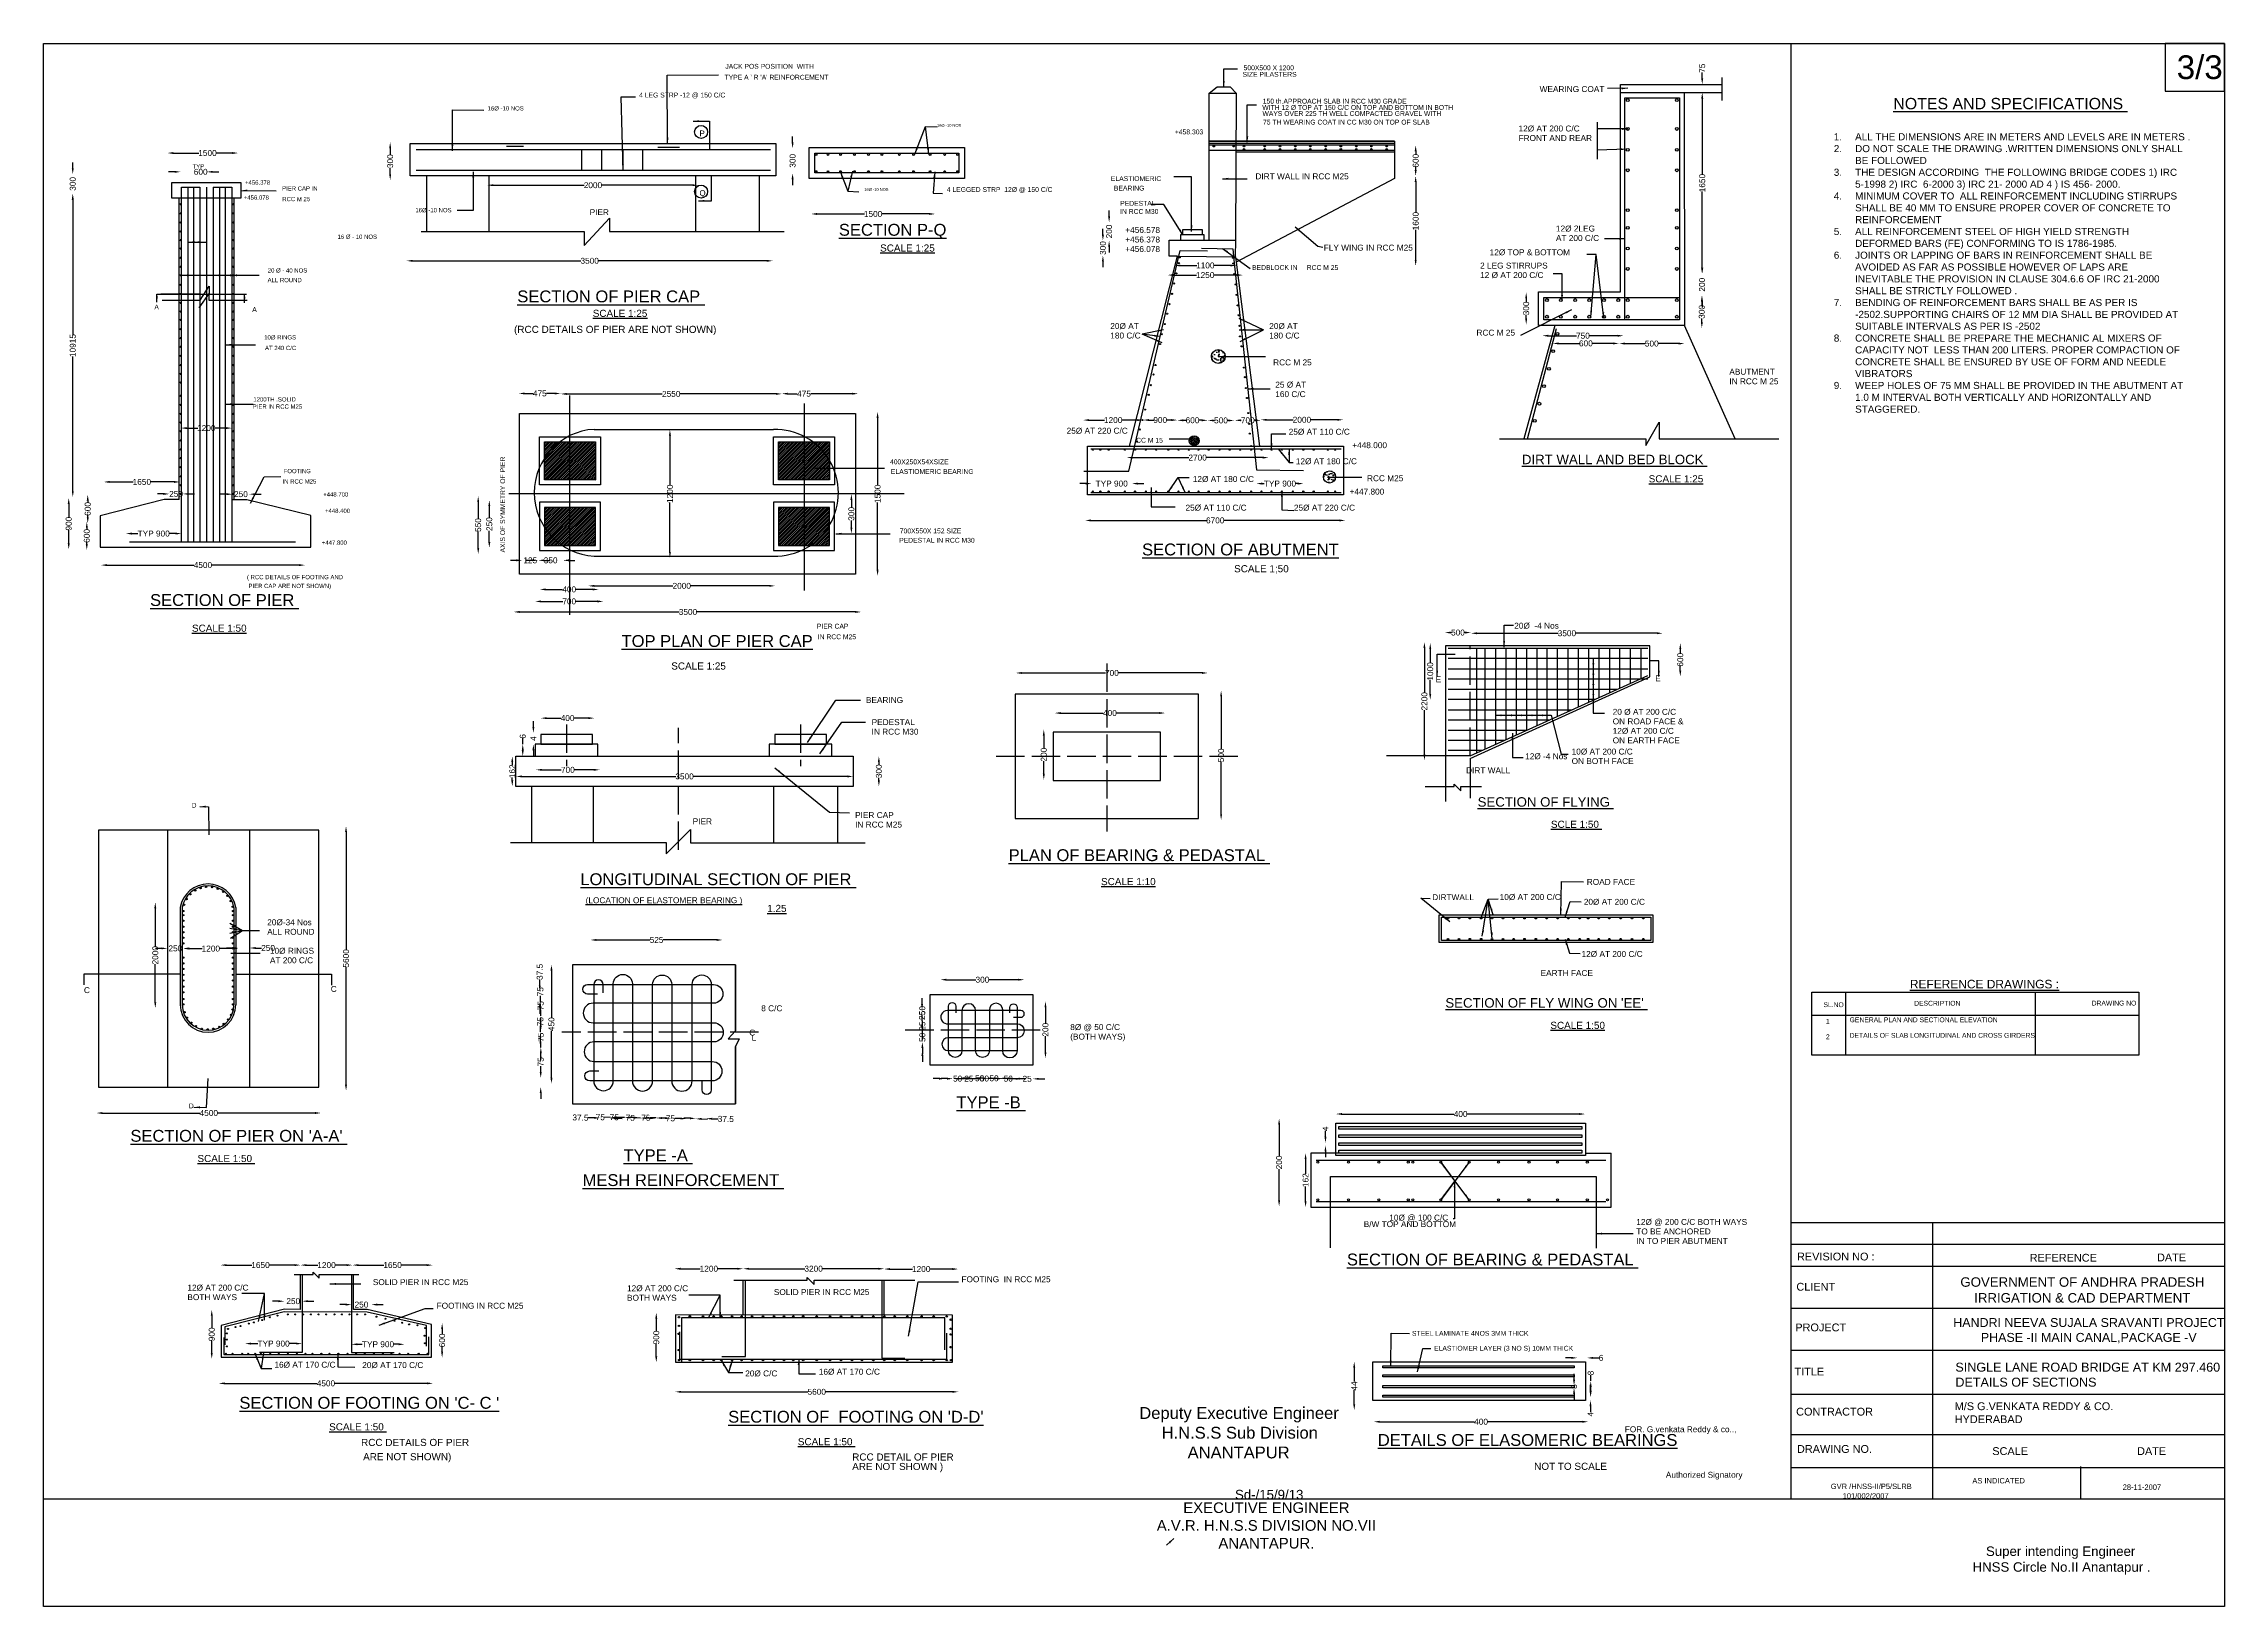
# Model space of a CAD drawing. Header units: millimetres. Extents: x 5124 to 2361568, y 2311 to 44333890.
# Drawn here: x 2352359 to 2361568, y 44327291 to 44333890 of the extents above.
import ezdxf

# ---------------------------------------------------------------- set-up
doc = ezdxf.new("R2010")
doc.units = ezdxf.units.MM
doc.header["$MEASUREMENT"] = 0
doc.linetypes.add('ACAD_ISO02W100', pattern=[15, 12, -3])
for name, color, linetype in [('DIMENSION', 7, 'Continuous'), ('DIMENSIONS', 7, 'Continuous'), ('DRAWING', 2, 'Continuous'), ('REF', 7, 'Continuous'), ('TEXT', 7, 'Continuous')]:
    doc.layers.add(name, color=color, linetype=linetype)
doc.styles.get("Standard").update_dxf_attribs({"font": 'arial.ttf', "height": 25})
doc.dimstyles.get("Standard").update_dxf_attribs({"dimtxt": 25, "dimasz": 25, "dimexe": 0.18, "dimexo": 0.0625, "dimgap": 0.09, "dimtad": 0, "dimdec": 0, "dimzin": 0, "dimdsep": 46, "dimtxsty": 'Standard', "dimcen": 0.09, "dimse1": 1, "dimse2": 1, "dimadec": 0, "dimazin": 0, "dimtfac": 1, "dimtdec": 0, "dimtofl": 0, "dimtmove": 0, "dimatfit": 3, "dimfxl": 1, "dimtolj": 1, "dimtzin": 0, "dimarcsym": 0})

# ---------------------------------------------------------------- blocks, each defined once
blk = doc.blocks.new('*D98')
at = {"layer": 'Defpoints', "color": 0, "transparency": 16777216}
for p in [(2352881.7, 44333457.6), (2353180.2, 44333455.7), (2353180.2, 44333428.4)]:
    blk.add_point(p, dxfattribs=at)
at = {"layer": 'DIMENSION', "color": 0, "lineweight": -2, "transparency": 16777216}
for p, q in [((2352906.7, 44333428.4), (2353014.5, 44333428.4)), ((2353155.2, 44333428.4), (2353086.9, 44333428.4))]:
    blk.add_line(p, q, dxfattribs=at)
at = {"layer": 'DIMENSION', "color": 0, "transparency": 16777216}
for points in [[(2352906.7, 44333432.6), (2352906.7, 44333424.2), (2352881.7, 44333428.4)], [(2353155.2, 44333432.6), (2353155.2, 44333424.2), (2353180.2, 44333428.4)]]:
    blk.add_solid(points, dxfattribs=at)
at = {"layer": 'DIMENSION', "color": 0, "transparency": 16777216, "insert": (2353050.7, 44333428.4), "char_height": 25, "attachment_point": 5}
blk.add_mtext('\\A1;1500', dxfattribs=at)
blk = doc.blocks.new('*D99')
at = {"layer": 'Defpoints', "color": 0, "transparency": 16777216}
for p in [(2352936.5, 44333392.3), (2353048.3, 44333391.6), (2353048.3, 44333348.9)]:
    blk.add_point(p, dxfattribs=at)
at = {"layer": 'DIMENSION', "color": 0, "lineweight": -2, "transparency": 16777216}
for p, q in [((2352911.5, 44333348.9), (2352886.5, 44333348.9)), ((2353073.3, 44333348.9), (2353098.3, 44333348.9))]:
    blk.add_line(p, q, dxfattribs=at)
at = {"layer": 'DIMENSION', "color": 0, "transparency": 16777216}
for points in [[(2352911.5, 44333353.1), (2352911.5, 44333344.7), (2352936.5, 44333348.9)], [(2353073.3, 44333353.1), (2353073.3, 44333344.7), (2353048.3, 44333348.9)]]:
    blk.add_solid(points, dxfattribs=at)
at = {"layer": 'DIMENSION', "color": 0, "transparency": 16777216, "insert": (2353022.1, 44333348.9), "char_height": 25, "attachment_point": 5}
blk.add_mtext('\\A1;600', dxfattribs=at)
blk = doc.blocks.new('*D100')
at = {"layer": 'Defpoints', "color": 0, "transparency": 16777216}
for p in [(2352478.6, 44333339.1), (2352481.8, 44333339.1), (2352476.3, 44333257.2)]:
    blk.add_point(p, dxfattribs=at)
at = {"layer": 'DIMENSION', "color": 0, "lineweight": -2, "transparency": 16777216}
for p, q in [((2352481.8, 44333364.1), (2352481.8, 44333389.1)), ((2352481.8, 44333232.2), (2352481.8, 44333207.2))]:
    blk.add_line(p, q, dxfattribs=at)
at = {"layer": 'DIMENSION', "color": 0, "transparency": 16777216}
for points in [[(2352477.7, 44333364.1), (2352486, 44333364.1), (2352481.8, 44333339.1)], [(2352477.7, 44333232.2), (2352486, 44333232.2), (2352481.8, 44333257.2)]]:
    blk.add_solid(points, dxfattribs=at)
at = {"layer": 'DIMENSION', "color": 0, "transparency": 16777216, "insert": (2352481.8, 44333298.2), "char_height": 25, "attachment_point": 5, "rotation": 90}
blk.add_mtext('\\A1;300', dxfattribs=at)
blk = doc.blocks.new('*D101')
at = {"layer": 'Defpoints', "color": 0, "transparency": 16777216}
for p in [(2352418.8, 44333255.2), (2352432.3, 44331975.5), (2352481.9, 44331975.5)]:
    blk.add_point(p, dxfattribs=at)
at = {"layer": 'DIMENSION', "color": 0, "lineweight": -2, "transparency": 16777216}
for p, q in [((2352481.9, 44333230.2), (2352481.9, 44332661.4)), ((2352481.9, 44332000.5), (2352481.9, 44332569.3))]:
    blk.add_line(p, q, dxfattribs=at)
at = {"layer": 'DIMENSION', "color": 0, "transparency": 16777216}
for points in [[(2352477.7, 44333230.2), (2352486, 44333230.2), (2352481.9, 44333255.2)], [(2352477.7, 44332000.5), (2352486, 44332000.5), (2352481.9, 44331975.5)]]:
    blk.add_solid(points, dxfattribs=at)
at = {"layer": 'DIMENSION', "color": 0, "transparency": 16777216, "insert": (2352481.9, 44332615.4), "char_height": 25, "attachment_point": 5, "rotation": 90}
blk.add_mtext('\\A1;10915', dxfattribs=at)
blk = doc.blocks.new('*D102')
at = {"layer": 'Defpoints', "color": 0, "transparency": 16777216}
for p in [(2352519, 44331971.6), (2352464.7, 44331755), (2352507.4, 44331755)]:
    blk.add_point(p, dxfattribs=at)
at = {"layer": 'DIMENSION', "color": 0, "lineweight": -2, "transparency": 16777216}
for p, q in [((2352464.7, 44331946.6), (2352464.7, 44331891)), ((2352464.7, 44331780), (2352464.7, 44331835.6))]:
    blk.add_line(p, q, dxfattribs=at)
at = {"layer": 'DIMENSION', "color": 0, "transparency": 16777216}
for points in [[(2352460.5, 44331946.6), (2352468.9, 44331946.6), (2352464.7, 44331971.6)], [(2352460.5, 44331780), (2352468.9, 44331780), (2352464.7, 44331755)]]:
    blk.add_solid(points, dxfattribs=at)
at = {"layer": 'DIMENSION', "color": 0, "transparency": 16777216, "insert": (2352464.7, 44331863.3), "char_height": 25, "attachment_point": 5, "rotation": 90}
blk.add_mtext('\\A1;900', dxfattribs=at)
blk = doc.blocks.new('*D103')
at = {"layer": 'Defpoints', "color": 0, "transparency": 16777216}
for p in [(2352549, 44331985.8), (2352545, 44331865.3), (2352549.6, 44331865.3)]:
    blk.add_point(p, dxfattribs=at)
at = {"layer": 'DIMENSION', "color": 0, "lineweight": -2, "transparency": 16777216}
for p, q in [((2352545, 44331960.8), (2352545, 44331953.3)), ((2352545, 44331890.3), (2352545, 44331897.9))]:
    blk.add_line(p, q, dxfattribs=at)
at = {"layer": 'DIMENSION', "color": 0, "transparency": 16777216}
for points in [[(2352540.9, 44331960.8), (2352549.2, 44331960.8), (2352545, 44331985.8)], [(2352540.9, 44331890.3), (2352549.2, 44331890.3), (2352545, 44331865.3)]]:
    blk.add_solid(points, dxfattribs=at)
at = {"layer": 'DIMENSION', "color": 0, "transparency": 16777216, "insert": (2352545, 44331925.6), "char_height": 25, "attachment_point": 5, "rotation": 90}
blk.add_mtext('\\A1;600', dxfattribs=at)
blk = doc.blocks.new('*D104')
at = {"layer": 'Defpoints', "color": 0, "transparency": 16777216}
for p in [(2352546, 44331871.3), (2352541.1, 44331752), (2352550.2, 44331752)]:
    blk.add_point(p, dxfattribs=at)
at = {"layer": 'DIMENSION', "color": 0, "lineweight": -2, "transparency": 16777216}
for p, q in [((2352541.1, 44331846.3), (2352541.1, 44331839.4)), ((2352541.1, 44331777), (2352541.1, 44331784))]:
    blk.add_line(p, q, dxfattribs=at)
at = {"layer": 'DIMENSION', "color": 0, "transparency": 16777216}
for points in [[(2352536.9, 44331846.3), (2352545.2, 44331846.3), (2352541.1, 44331871.3)], [(2352536.9, 44331777), (2352545.2, 44331777), (2352541.1, 44331752)]]:
    blk.add_solid(points, dxfattribs=at)
at = {"layer": 'DIMENSION', "color": 0, "transparency": 16777216, "insert": (2352541.1, 44331811.7), "char_height": 25, "attachment_point": 5, "rotation": 90}
blk.add_mtext('\\A1;600', dxfattribs=at)
blk = doc.blocks.new('*D105')
at = {"layer": 'Defpoints', "color": 0, "transparency": 16777216}
for p in [(2352706.4, 44331821.5), (2352940.8, 44331821.5), (2352940.8, 44331821.5)]:
    blk.add_point(p, dxfattribs=at)
at = {"layer": 'DIMENSION', "color": 0, "lineweight": -2, "transparency": 16777216}
for p, q in [((2352731.4, 44331821.5), (2352756.8, 44331821.5)), ((2352915.8, 44331821.5), (2352890.4, 44331821.5))]:
    blk.add_line(p, q, dxfattribs=at)
at = {"layer": 'DIMENSION', "color": 0, "transparency": 16777216}
for points in [[(2352731.4, 44331825.6), (2352731.4, 44331817.3), (2352706.4, 44331821.5)], [(2352915.8, 44331825.6), (2352915.8, 44331817.3), (2352940.8, 44331821.5)]]:
    blk.add_solid(points, dxfattribs=at)
at = {"layer": 'DIMENSION', "color": 0, "transparency": 16777216, "insert": (2352823.6, 44331821.5), "char_height": 25, "attachment_point": 5}
blk.add_mtext('\\A1;TYP 900', dxfattribs=at)
blk = doc.blocks.new('*D106')
at = {"layer": 'Defpoints', "color": 0, "transparency": 16777216}
for p in [(2352889.6, 44331988.6), (2352946.6, 44331988.9), (2352946.6, 44331988.6)]:
    blk.add_point(p, dxfattribs=at)
at = {"layer": 'DIMENSION', "color": 0, "lineweight": -2, "transparency": 16777216}
for p, q in [((2352864.6, 44331988.9), (2352839.6, 44331988.9)), ((2352971.6, 44331988.9), (2352996.6, 44331988.9))]:
    blk.add_line(p, q, dxfattribs=at)
at = {"layer": 'DIMENSION', "color": 0, "transparency": 16777216}
for points in [[(2352864.6, 44331993.1), (2352864.6, 44331984.7), (2352889.6, 44331988.9)], [(2352971.6, 44331993.1), (2352971.6, 44331984.7), (2352946.6, 44331988.9)]]:
    blk.add_solid(points, dxfattribs=at)
at = {"layer": 'DIMENSION', "color": 0, "transparency": 16777216, "insert": (2352918.1, 44331988.9), "char_height": 25, "attachment_point": 5}
blk.add_mtext('\\A1;250', dxfattribs=at)
blk = doc.blocks.new('*D107')
at = {"layer": 'Defpoints', "color": 0, "transparency": 16777216}
for p in [(2352612.9, 44332038.8), (2352934.2, 44332039.5), (2352934.2, 44332038.8)]:
    blk.add_point(p, dxfattribs=at)
at = {"layer": 'DIMENSION', "color": 0, "lineweight": -2, "transparency": 16777216}
for p, q in [((2352637.9, 44332039.5), (2352737.4, 44332039.5)), ((2352909.2, 44332039.5), (2352809.8, 44332039.5))]:
    blk.add_line(p, q, dxfattribs=at)
at = {"layer": 'DIMENSION', "color": 0, "transparency": 16777216}
for points in [[(2352637.9, 44332043.7), (2352637.9, 44332035.4), (2352612.9, 44332039.5)], [(2352909.2, 44332043.7), (2352909.2, 44332035.4), (2352934.2, 44332039.5)]]:
    blk.add_solid(points, dxfattribs=at)
at = {"layer": 'DIMENSION', "color": 0, "transparency": 16777216, "insert": (2352773.6, 44332039.5), "char_height": 25, "attachment_point": 5}
blk.add_mtext('\\A1;1650', dxfattribs=at)
blk = doc.blocks.new('*D108')
at = {"layer": 'Defpoints', "color": 0, "transparency": 16777216}
for p in [(2352601, 44331698.8), (2353462, 44331697.9), (2353462, 44331688.3)]:
    blk.add_point(p, dxfattribs=at)
at = {"layer": 'DIMENSION', "color": 0, "lineweight": -2, "transparency": 16777216}
for p, q in [((2352626, 44331688.3), (2352993.6, 44331688.3)), ((2353437, 44331688.3), (2353069.3, 44331688.3))]:
    blk.add_line(p, q, dxfattribs=at)
at = {"layer": 'DIMENSION', "color": 0, "transparency": 16777216}
for points in [[(2352626, 44331692.5), (2352626, 44331684.1), (2352601, 44331688.3)], [(2353437, 44331692.5), (2353437, 44331684.1), (2353462, 44331688.3)]]:
    blk.add_solid(points, dxfattribs=at)
at = {"layer": 'DIMENSION', "color": 0, "transparency": 16777216, "insert": (2353031.5, 44331688.3), "char_height": 25, "attachment_point": 5}
blk.add_mtext('\\A1;4500', dxfattribs=at)
blk = doc.blocks.new('*D109')
at = {"layer": 'Defpoints', "color": 0, "transparency": 16777216}
for p in [(2353156.3, 44331986.8), (2353227.7, 44331987.9), (2353227.7, 44331987.9)]:
    blk.add_point(p, dxfattribs=at)
at = {"layer": 'TEXT', "color": 0, "lineweight": -2, "transparency": 16777216}
for p, q in [((2353131.3, 44331987.9), (2353106.3, 44331987.9)), ((2353252.7, 44331987.9), (2353277.7, 44331987.9))]:
    blk.add_line(p, q, dxfattribs=at)
at = {"layer": 'TEXT', "color": 0, "transparency": 16777216}
for points in [[(2353131.3, 44331992), (2353131.3, 44331983.7), (2353156.3, 44331987.9)], [(2353252.7, 44331992), (2353252.7, 44331983.7), (2353227.7, 44331987.9)]]:
    blk.add_solid(points, dxfattribs=at)
at = {"layer": 'TEXT', "color": 0, "transparency": 16777216, "insert": (2353192, 44331987.9), "char_height": 25, "attachment_point": 5}
blk.add_mtext('\\A1;250', dxfattribs=at)
blk = doc.blocks.new('*D110')
at = {"layer": 'Defpoints', "color": 0, "transparency": 16777216}
for p in [(2352937.8, 44332266.9), (2353153.8, 44332266.9), (2353153.8, 44332266.9)]:
    blk.add_point(p, dxfattribs=at)
at = {"layer": 'DIMENSION', "color": 0, "lineweight": -2, "transparency": 16777216}
for p, q in [((2352962.8, 44332266.9), (2353009.6, 44332266.9)), ((2353128.8, 44332266.9), (2353082, 44332266.9))]:
    blk.add_line(p, q, dxfattribs=at)
at = {"layer": 'DIMENSION', "color": 0, "transparency": 16777216}
for points in [[(2352962.8, 44332271.1), (2352962.8, 44332262.8), (2352937.8, 44332266.9)], [(2353128.8, 44332271.1), (2353128.8, 44332262.8), (2353153.8, 44332266.9)]]:
    blk.add_solid(points, dxfattribs=at)
at = {"layer": 'DIMENSION', "color": 0, "transparency": 16777216, "insert": (2353045.8, 44332266.9), "char_height": 25, "attachment_point": 5}
blk.add_mtext('\\A1;1200', dxfattribs=at)
blk = doc.blocks.new('*D111')
at = {"layer": 'Defpoints', "color": 0, "transparency": 16777216}
for p in [(2353822.2, 44333473.7), (2353822.2, 44333473.7), (2353823.6, 44333313.8)]:
    blk.add_point(p, dxfattribs=at)
at = {"layer": 'DIMENSION', "color": 0, "lineweight": -2, "transparency": 16777216}
for p, q in [((2353822.2, 44333448.7), (2353822.2, 44333421.4)), ((2353822.2, 44333338.8), (2353822.2, 44333366.1))]:
    blk.add_line(p, q, dxfattribs=at)
at = {"layer": 'DIMENSION', "color": 0, "transparency": 16777216}
for points in [[(2353818.1, 44333448.7), (2353826.4, 44333448.7), (2353822.2, 44333473.7)], [(2353818.1, 44333338.8), (2353826.4, 44333338.8), (2353822.2, 44333313.8)]]:
    blk.add_solid(points, dxfattribs=at)
at = {"layer": 'DIMENSION', "color": 0, "transparency": 16777216, "insert": (2353822.2, 44333393.8), "char_height": 25, "attachment_point": 5, "rotation": 90}
blk.add_mtext('\\A1;300', dxfattribs=at)
blk = doc.blocks.new('*D112')
at = {"layer": 'Defpoints', "color": 0, "transparency": 16777216}
for p in [(2354232.9, 44333277.7), (2355124, 44333292.5), (2355124, 44333281.7)]:
    blk.add_point(p, dxfattribs=at)
at = {"layer": 'DIMENSION', "color": 0, "lineweight": -2, "transparency": 16777216}
for p, q in [((2354257.9, 44333292.5), (2354640.9, 44333292.5)), ((2355099, 44333292.5), (2354716, 44333292.5))]:
    blk.add_line(p, q, dxfattribs=at)
at = {"layer": 'DIMENSION', "color": 0, "transparency": 16777216}
for points in [[(2354257.9, 44333296.7), (2354257.9, 44333288.4), (2354232.9, 44333292.5)], [(2355099, 44333296.7), (2355099, 44333288.4), (2355124, 44333292.5)]]:
    blk.add_solid(points, dxfattribs=at)
at = {"layer": 'DIMENSION', "color": 0, "transparency": 16777216, "insert": (2354678.5, 44333292.5), "char_height": 25, "attachment_point": 5}
blk.add_mtext('\\A1;2000', dxfattribs=at)
blk = doc.blocks.new('*D113')
at = {"layer": 'Defpoints', "color": 0, "transparency": 16777216}
for p in [(2353891.7, 44332959.4), (2355437.6, 44332973.2), (2355437.6, 44332973.2)]:
    blk.add_point(p, dxfattribs=at)
at = {"layer": 'DIMENSION', "color": 0, "lineweight": -2, "transparency": 16777216}
for p, q in [((2353916.7, 44332973.2), (2354627.3, 44332973.2)), ((2355412.6, 44332973.2), (2354702, 44332973.2))]:
    blk.add_line(p, q, dxfattribs=at)
at = {"layer": 'DIMENSION', "color": 0, "transparency": 16777216}
for points in [[(2353916.7, 44332977.4), (2353916.7, 44332969), (2353891.7, 44332973.2)], [(2355412.6, 44332977.4), (2355412.6, 44332969), (2355437.6, 44332973.2)]]:
    blk.add_solid(points, dxfattribs=at)
at = {"layer": 'DIMENSION', "color": 0, "transparency": 16777216, "insert": (2354664.7, 44332973.2), "char_height": 25, "attachment_point": 5}
blk.add_mtext('\\A1;3500', dxfattribs=at)
blk = doc.blocks.new('*D114')
at = {"layer": 'Defpoints', "color": 0, "transparency": 16777216}
for p in [(2354365.8, 44332415.3), (2354542, 44332413.1), (2354542, 44332413.1)]:
    blk.add_point(p, dxfattribs=at)
at = {"layer": 'DIMENSION', "color": 0, "lineweight": -2, "transparency": 16777216}
for p, q in [((2354390.8, 44332413.1), (2354425.6, 44332413.1)), ((2354517, 44332413.1), (2354482.2, 44332413.1))]:
    blk.add_line(p, q, dxfattribs=at)
at = {"layer": 'DIMENSION', "color": 0, "transparency": 16777216}
for points in [[(2354390.8, 44332417.3), (2354390.8, 44332408.9), (2354365.8, 44332413.1)], [(2354517, 44332417.3), (2354517, 44332408.9), (2354542, 44332413.1)]]:
    blk.add_solid(points, dxfattribs=at)
at = {"layer": 'DIMENSION', "color": 0, "transparency": 16777216, "insert": (2354453.9, 44332413.1), "char_height": 25, "attachment_point": 5}
blk.add_mtext('\\A1;475', dxfattribs=at)
blk = doc.blocks.new('*D115')
at = {"layer": 'Defpoints', "color": 0, "transparency": 16777216}
for p in [(2354542, 44332413.1), (2355476, 44332411.2), (2355476, 44332406)]:
    blk.add_point(p, dxfattribs=at)
at = {"layer": 'DIMENSION', "color": 0, "lineweight": -2, "transparency": 16777216}
for p, q in [((2354567, 44332411.2), (2354971.4, 44332411.2)), ((2355451, 44332411.2), (2355046.6, 44332411.2))]:
    blk.add_line(p, q, dxfattribs=at)
at = {"layer": 'DIMENSION', "color": 0, "transparency": 16777216}
for points in [[(2354567, 44332415.3), (2354567, 44332407), (2354542, 44332411.2)], [(2355451, 44332415.3), (2355451, 44332407), (2355476, 44332411.2)]]:
    blk.add_solid(points, dxfattribs=at)
at = {"layer": 'DIMENSION', "color": 0, "transparency": 16777216, "insert": (2355009, 44332411.2), "char_height": 25, "attachment_point": 5}
blk.add_mtext('\\A1;2550', dxfattribs=at)
blk = doc.blocks.new('*D116')
at = {"layer": 'Defpoints', "color": 0, "transparency": 16777216}
for p in [(2355476, 44332406), (2355798.9, 44332412.2), (2355798.9, 44332399.7)]:
    blk.add_point(p, dxfattribs=at)
at = {"layer": 'DIMENSION', "color": 0, "lineweight": -2, "transparency": 16777216}
for p, q in [((2355501, 44332412.2), (2355541.4, 44332412.2)), ((2355773.9, 44332412.2), (2355598, 44332412.2))]:
    blk.add_line(p, q, dxfattribs=at)
at = {"layer": 'DIMENSION', "color": 0, "transparency": 16777216}
for points in [[(2355501, 44332416.3), (2355501, 44332408), (2355476, 44332412.2)], [(2355773.9, 44332416.3), (2355773.9, 44332408), (2355798.9, 44332412.2)]]:
    blk.add_solid(points, dxfattribs=at)
at = {"layer": 'DIMENSION', "color": 0, "transparency": 16777216, "insert": (2355569.7, 44332412.2), "char_height": 25, "attachment_point": 5}
blk.add_mtext('\\A1;475', dxfattribs=at)
blk = doc.blocks.new('*D54')
at = {"layer": 'Defpoints', "color": 0, "transparency": 16777216}
for p in [(2355521.5, 44333448.3), (2355614, 44333448.3), (2355614, 44333342.9)]:
    blk.add_point(p, dxfattribs=at)
at = {"layer": 'TEXT', "color": 0, "lineweight": -2, "transparency": 16777216}
for p, q in [((2355521.5, 44333473.3), (2355521.5, 44333498.3)), ((2355521.5, 44333317.9), (2355521.5, 44333292.9))]:
    blk.add_line(p, q, dxfattribs=at)
at = {"layer": 'TEXT', "color": 0, "transparency": 16777216}
for points in [[(2355517.3, 44333473.3), (2355525.6, 44333473.3), (2355521.5, 44333448.3)], [(2355517.3, 44333317.9), (2355525.6, 44333317.9), (2355521.5, 44333342.9)]]:
    blk.add_solid(points, dxfattribs=at)
at = {"layer": 'TEXT', "color": 0, "transparency": 16777216, "insert": (2355521.5, 44333395.6), "char_height": 25, "attachment_point": 5, "rotation": 90}
blk.add_mtext('\\A1;300', dxfattribs=at)
blk = doc.blocks.new('*D55')
at = {"layer": 'Defpoints', "color": 0, "transparency": 16777216}
for p in [(2355599.6, 44333174.9), (2356123.3, 44333174.9), (2356123.3, 44333171.1)]:
    blk.add_point(p, dxfattribs=at)
at = {"layer": 'TEXT', "color": 0, "lineweight": -2, "transparency": 16777216}
for p, q in [((2355624.6, 44333171.1), (2355825.2, 44333171.1)), ((2356098.3, 44333171.1), (2355897.6, 44333171.1))]:
    blk.add_line(p, q, dxfattribs=at)
at = {"layer": 'TEXT', "color": 0, "transparency": 16777216}
for points in [[(2355624.6, 44333175.2), (2355624.6, 44333166.9), (2355599.6, 44333171.1)], [(2356098.3, 44333175.2), (2356098.3, 44333166.9), (2356123.3, 44333171.1)]]:
    blk.add_solid(points, dxfattribs=at)
at = {"layer": 'TEXT', "color": 0, "transparency": 16777216, "insert": (2355861.4, 44333171.1), "char_height": 25, "attachment_point": 5}
blk.add_mtext('\\A1;1500', dxfattribs=at)
blk = doc.blocks.new('*D56')
at = {"layer": 'Defpoints', "color": 0, "transparency": 16777216}
for p in [(2354197.6, 44331979.6), (2354190.2, 44331735.4), (2354193.9, 44331735.4)]:
    blk.add_point(p, dxfattribs=at)
at = {"layer": 'TEXT', "color": 0, "lineweight": -2, "transparency": 16777216}
for p, q in [((2354193.9, 44331954.6), (2354193.9, 44331885.1)), ((2354193.9, 44331760.4), (2354193.9, 44331829.8))]:
    blk.add_line(p, q, dxfattribs=at)
at = {"layer": 'TEXT', "color": 0, "transparency": 16777216}
for points in [[(2354189.7, 44331954.6), (2354198.1, 44331954.6), (2354193.9, 44331979.6)], [(2354189.7, 44331760.4), (2354198.1, 44331760.4), (2354193.9, 44331735.4)]]:
    blk.add_solid(points, dxfattribs=at)
at = {"layer": 'TEXT', "color": 0, "transparency": 16777216, "insert": (2354193.9, 44331857.5), "char_height": 25, "attachment_point": 5, "rotation": 90}
blk.add_mtext('\\A1;550', dxfattribs=at)
blk = doc.blocks.new('*D57')
at = {"layer": 'Defpoints', "color": 0, "transparency": 16777216}
for p in [(2354239.7, 44331962.5), (2354240.8, 44331962.5), (2354239.6, 44331760.8)]:
    blk.add_point(p, dxfattribs=at)
at = {"layer": 'TEXT', "color": 0, "lineweight": -2, "transparency": 16777216}
for p, q in [((2354240.8, 44331937.5), (2354240.8, 44331889.5)), ((2354240.8, 44331785.8), (2354240.8, 44331833.7))]:
    blk.add_line(p, q, dxfattribs=at)
at = {"layer": 'TEXT', "color": 0, "transparency": 16777216}
for points in [[(2354236.7, 44331937.5), (2354245, 44331937.5), (2354240.8, 44331962.5)], [(2354236.7, 44331785.8), (2354245, 44331785.8), (2354240.8, 44331760.8)]]:
    blk.add_solid(points, dxfattribs=at)
at = {"layer": 'TEXT', "color": 0, "transparency": 16777216, "insert": (2354240.8, 44331861.6), "char_height": 25, "attachment_point": 5, "rotation": 90}
blk.add_mtext('\\A1;250', dxfattribs=at)
blk = doc.blocks.new('*D58')
at = {"layer": 'Defpoints', "color": 0, "transparency": 16777216}
for p in [(2354380.1, 44331707.1), (2354447.6, 44331708.5), (2354447.6, 44331705.6)]:
    blk.add_point(p, dxfattribs=at)
at = {"layer": 'TEXT', "color": 0, "lineweight": -2, "transparency": 16777216}
for p, q in [((2354355.1, 44331708.5), (2354330.1, 44331708.5)), ((2354472.6, 44331708.5), (2354497.6, 44331708.5))]:
    blk.add_line(p, q, dxfattribs=at)
at = {"layer": 'TEXT', "color": 0, "transparency": 16777216}
for points in [[(2354355.1, 44331712.7), (2354355.1, 44331704.4), (2354380.1, 44331708.5)], [(2354472.6, 44331712.7), (2354472.6, 44331704.4), (2354447.6, 44331708.5)]]:
    blk.add_solid(points, dxfattribs=at)
at = {"layer": 'TEXT', "color": 0, "transparency": 16777216, "insert": (2354413.8, 44331708.5), "char_height": 25, "attachment_point": 5}
blk.add_mtext('\\A1;125', dxfattribs=at)
blk = doc.blocks.new('*D59')
at = {"layer": 'Defpoints', "color": 0, "transparency": 16777216}
for p in [(2354447.6, 44331708.5), (2354552, 44331708.5), (2354552, 44331708.5)]:
    blk.add_point(p, dxfattribs=at)
at = {"layer": 'TEXT', "color": 0, "lineweight": -2, "transparency": 16777216}
for p, q in [((2354422.6, 44331708.5), (2354397.6, 44331708.5)), ((2354577, 44331708.5), (2354602, 44331708.5))]:
    blk.add_line(p, q, dxfattribs=at)
at = {"layer": 'TEXT', "color": 0, "transparency": 16777216}
for points in [[(2354422.6, 44331712.7), (2354422.6, 44331704.4), (2354447.6, 44331708.5)], [(2354577, 44331712.7), (2354577, 44331704.4), (2354552, 44331708.5)]]:
    blk.add_solid(points, dxfattribs=at)
at = {"layer": 'TEXT', "color": 0, "transparency": 16777216, "insert": (2354499.8, 44331708.5), "char_height": 25, "attachment_point": 5}
blk.add_mtext('\\A1;350', dxfattribs=at)
blk = doc.blocks.new('*D60')
at = {"layer": 'Defpoints', "color": 0, "transparency": 16777216}
for p in [(2354454.2, 44331583.6), (2354702.7, 44331586.8), (2354702.7, 44331585.6)]:
    blk.add_point(p, dxfattribs=at)
at = {"layer": 'TEXT', "color": 0, "lineweight": -2, "transparency": 16777216}
for p, q in [((2354479.2, 44331585.6), (2354550.3, 44331585.6)), ((2354677.7, 44331585.6), (2354606.6, 44331585.6))]:
    blk.add_line(p, q, dxfattribs=at)
at = {"layer": 'TEXT', "color": 0, "transparency": 16777216}
for points in [[(2354479.2, 44331589.8), (2354479.2, 44331581.5), (2354454.2, 44331585.6)], [(2354677.7, 44331589.8), (2354677.7, 44331581.5), (2354702.7, 44331585.6)]]:
    blk.add_solid(points, dxfattribs=at)
at = {"layer": 'TEXT', "color": 0, "transparency": 16777216, "insert": (2354578.4, 44331585.6), "char_height": 25, "attachment_point": 5}
blk.add_mtext('\\A1;400', dxfattribs=at)
blk = doc.blocks.new('*D61')
at = {"layer": 'Defpoints', "color": 0, "transparency": 16777216}
for p in [(2354659.2, 44331516.7), (2355447.6, 44331604.1), (2355447.6, 44331600.6)]:
    blk.add_point(p, dxfattribs=at)
at = {"layer": 'TEXT', "color": 0, "lineweight": -2, "transparency": 16777216}
for p, q in [((2354684.2, 44331600.6), (2355015.8, 44331600.6)), ((2355422.6, 44331600.6), (2355091, 44331600.6))]:
    blk.add_line(p, q, dxfattribs=at)
at = {"layer": 'TEXT', "color": 0, "transparency": 16777216}
for points in [[(2354684.2, 44331604.8), (2354684.2, 44331596.4), (2354659.2, 44331600.6)], [(2355422.6, 44331604.8), (2355422.6, 44331596.4), (2355447.6, 44331600.6)]]:
    blk.add_solid(points, dxfattribs=at)
at = {"layer": 'TEXT', "color": 0, "transparency": 16777216, "insert": (2355053.4, 44331600.6), "char_height": 25, "attachment_point": 5}
blk.add_mtext('\\A1;2000', dxfattribs=at)
blk = doc.blocks.new('*D62')
at = {"layer": 'Defpoints', "color": 0, "transparency": 16777216}
for p in [(2354434.1, 44331535.5), (2354722.4, 44331542), (2354722.4, 44331535)]:
    blk.add_point(p, dxfattribs=at)
at = {"layer": 'TEXT', "color": 0, "lineweight": -2, "transparency": 16777216}
for p, q in [((2354459.1, 44331535), (2354550.7, 44331535)), ((2354697.4, 44331535), (2354605.8, 44331535))]:
    blk.add_line(p, q, dxfattribs=at)
at = {"layer": 'TEXT', "color": 0, "transparency": 16777216}
for points in [[(2354459.1, 44331539.2), (2354459.1, 44331530.8), (2354434.1, 44331535)], [(2354697.4, 44331539.2), (2354697.4, 44331530.8), (2354722.4, 44331535)]]:
    blk.add_solid(points, dxfattribs=at)
at = {"layer": 'TEXT', "color": 0, "transparency": 16777216, "insert": (2354578.3, 44331535), "char_height": 25, "attachment_point": 5}
blk.add_mtext('\\A1;700', dxfattribs=at)
blk = doc.blocks.new('*D63')
at = {"layer": 'Defpoints', "color": 0, "transparency": 16777216}
for p in [(2354343.6, 44331443.4), (2355811.1, 44331490.5), (2355811.1, 44331446.6)]:
    blk.add_point(p, dxfattribs=at)
at = {"layer": 'TEXT', "color": 0, "lineweight": -2, "transparency": 16777216}
for p, q in [((2354368.6, 44331490.5), (2355042.4, 44331490.5)), ((2355786.1, 44331490.5), (2355117.2, 44331490.5))]:
    blk.add_line(p, q, dxfattribs=at)
at = {"layer": 'TEXT', "color": 0, "transparency": 16777216}
for points in [[(2354368.6, 44331494.7), (2354368.6, 44331486.4), (2354343.6, 44331490.5)], [(2355786.1, 44331494.7), (2355786.1, 44331486.4), (2355811.1, 44331490.5)]]:
    blk.add_solid(points, dxfattribs=at)
at = {"layer": 'TEXT', "color": 0, "transparency": 16777216, "insert": (2355079.8, 44331490.5), "char_height": 25, "attachment_point": 5}
blk.add_mtext('\\A1;3500', dxfattribs=at)
blk = doc.blocks.new('*D64')
at = {"layer": 'Defpoints', "color": 0, "transparency": 16777216}
for p in [(2355012.1, 44332260), (2355003.5, 44331719.3), (2355003.5, 44331719.3)]:
    blk.add_point(p, dxfattribs=at)
at = {"layer": 'TEXT', "color": 0, "lineweight": -2, "transparency": 16777216}
for p, q in [((2355003.5, 44332235), (2355003.5, 44332025.8)), ((2355003.5, 44331744.3), (2355003.5, 44331953.4))]:
    blk.add_line(p, q, dxfattribs=at)
at = {"layer": 'TEXT', "color": 0, "transparency": 16777216}
for points in [[(2354999.4, 44332235), (2355007.7, 44332235), (2355003.5, 44332260)], [(2354999.4, 44331744.3), (2355007.7, 44331744.3), (2355003.5, 44331719.3)]]:
    blk.add_solid(points, dxfattribs=at)
at = {"layer": 'TEXT', "color": 0, "transparency": 16777216, "insert": (2355003.5, 44331989.6), "char_height": 25, "attachment_point": 5, "rotation": 90}
blk.add_mtext('\\A1;1200', dxfattribs=at)
blk = doc.blocks.new('*D65')
at = {"layer": 'Defpoints', "color": 0, "transparency": 16777216}
for p in [(2355769.8, 44331988.2), (2355769.8, 44331988.2), (2355766.5, 44331821.5)]:
    blk.add_point(p, dxfattribs=at)
at = {"layer": 'TEXT', "color": 0, "lineweight": -2, "transparency": 16777216}
for p, q in [((2355769.8, 44331963.2), (2355769.8, 44331932.5)), ((2355769.8, 44331846.5), (2355769.8, 44331877.2))]:
    blk.add_line(p, q, dxfattribs=at)
at = {"layer": 'TEXT', "color": 0, "transparency": 16777216}
for points in [[(2355765.6, 44331963.2), (2355773.9, 44331963.2), (2355769.8, 44331988.2)], [(2355765.6, 44331846.5), (2355773.9, 44331846.5), (2355769.8, 44331821.5)]]:
    blk.add_solid(points, dxfattribs=at)
at = {"layer": 'TEXT', "color": 0, "transparency": 16777216, "insert": (2355769.8, 44331904.8), "char_height": 25, "attachment_point": 5, "rotation": 90}
blk.add_mtext('\\A1;300', dxfattribs=at)
blk = doc.blocks.new('*D66')
at = {"layer": 'Defpoints', "color": 0, "transparency": 16777216}
for p in [(2355863.8, 44332335.2), (2355880.4, 44332335.2), (2355864, 44331643.5)]:
    blk.add_point(p, dxfattribs=at)
at = {"layer": 'TEXT', "color": 0, "lineweight": -2, "transparency": 16777216}
for p, q in [((2355880.4, 44332310.2), (2355880.4, 44332025.6)), ((2355880.4, 44331668.5), (2355880.4, 44331953.2))]:
    blk.add_line(p, q, dxfattribs=at)
at = {"layer": 'TEXT', "color": 0, "transparency": 16777216}
for points in [[(2355876.2, 44332310.2), (2355884.5, 44332310.2), (2355880.4, 44332335.2)], [(2355876.2, 44331668.5), (2355884.5, 44331668.5), (2355880.4, 44331643.5)]]:
    blk.add_solid(points, dxfattribs=at)
at = {"layer": 'TEXT', "color": 0, "transparency": 16777216, "insert": (2355880.4, 44331989.4), "char_height": 25, "attachment_point": 5, "rotation": 90}
blk.add_mtext('\\A1;1500', dxfattribs=at)
blk = doc.blocks.new('*D67')
at = {"layer": 'Defpoints', "color": 0, "transparency": 16777216}
for p in [(2354592.1, 44330001), (2354503.3, 44329498.7), (2354643.2, 44329498.7)]:
    blk.add_point(p, dxfattribs=at)
at = {"layer": 'TEXT', "color": 0, "lineweight": -2, "transparency": 16777216}
for p, q in [((2354503.3, 44329976), (2354503.3, 44329778)), ((2354503.3, 44329523.7), (2354503.3, 44329721.7))]:
    blk.add_line(p, q, dxfattribs=at)
at = {"layer": 'TEXT', "color": 0, "transparency": 16777216}
for points in [[(2354499.1, 44329976), (2354507.5, 44329976), (2354503.3, 44330001)], [(2354499.1, 44329523.7), (2354507.5, 44329523.7), (2354503.3, 44329498.7)]]:
    blk.add_solid(points, dxfattribs=at)
at = {"layer": 'TEXT', "color": 0, "transparency": 16777216, "insert": (2354503.3, 44329749.8), "char_height": 25, "attachment_point": 5, "rotation": 90}
blk.add_mtext('\\A1;450', dxfattribs=at)
blk = doc.blocks.new('*D68')
at = {"layer": 'Defpoints', "color": 0, "transparency": 16777216}
for p in [(2354454.3, 44329522.7), (2354457.9, 44329522.7), (2354454.3, 44329484.3)]:
    blk.add_point(p, dxfattribs=at)
at = {"layer": 'TEXT', "color": 0, "lineweight": -2, "transparency": 16777216}
for p, q in [((2354457.9, 44329547.7), (2354457.9, 44329572.7)), ((2354457.9, 44329459.3), (2354457.9, 44329434.3))]:
    blk.add_line(p, q, dxfattribs=at)
at = {"layer": 'TEXT', "color": 0, "transparency": 16777216}
for points in [[(2354453.7, 44329547.7), (2354462, 44329547.7), (2354457.9, 44329522.7)], [(2354453.7, 44329459.3), (2354462, 44329459.3), (2354457.9, 44329484.3)]]:
    blk.add_solid(points, dxfattribs=at)
at = {"layer": 'TEXT', "color": 0, "transparency": 16777216, "insert": (2354457.9, 44329590.7), "char_height": 25, "attachment_point": 5, "rotation": 90}
blk.add_mtext('\\A1;75', dxfattribs=at)
blk = doc.blocks.new('*D69')
at = {"layer": 'Defpoints', "color": 0, "transparency": 16777216}
for p in [(2354455.8, 44329651.5), (2354455.8, 44329588.1), (2354458.4, 44329651.5)]:
    blk.add_point(p, dxfattribs=at)
at = {"layer": 'TEXT', "color": 0, "lineweight": -2, "transparency": 16777216}
for p, q in [((2354458.4, 44329651.5), (2354458.4, 44329676.5)), ((2354458.4, 44329613.1), (2354458.4, 44329626.5))]:
    blk.add_line(p, q, dxfattribs=at)
at = {"layer": 'TEXT', "color": 0, "transparency": 16777216}
for points in [[(2354454.2, 44329626.5), (2354462.5, 44329626.5), (2354458.4, 44329651.5)], [(2354454.2, 44329613.1), (2354462.5, 44329613.1), (2354458.4, 44329588.1)]]:
    blk.add_solid(points, dxfattribs=at)
at = {"layer": 'TEXT', "color": 0, "transparency": 16777216, "insert": (2354458.4, 44329694.4), "char_height": 25, "attachment_point": 5, "rotation": 90}
blk.add_mtext('\\A1;75', dxfattribs=at)
blk = doc.blocks.new('*D70')
at = {"layer": 'Defpoints', "color": 0, "transparency": 16777216}
for p in [(2354456.9, 44329717.5), (2354458.4, 44329717.5), (2354458.4, 44329651.5)]:
    blk.add_point(p, dxfattribs=at)
at = {"layer": 'TEXT', "color": 0, "lineweight": -2, "transparency": 16777216}
for p, q in [((2354456.9, 44329717.5), (2354456.9, 44329742.5)), ((2354456.9, 44329676.5), (2354456.9, 44329692.5))]:
    blk.add_line(p, q, dxfattribs=at)
at = {"layer": 'TEXT', "color": 0, "transparency": 16777216}
for points in [[(2354452.7, 44329692.5), (2354461, 44329692.5), (2354456.9, 44329717.5)], [(2354452.7, 44329676.5), (2354461, 44329676.5), (2354456.9, 44329651.5)]]:
    blk.add_solid(points, dxfattribs=at)
at = {"layer": 'TEXT', "color": 0, "transparency": 16777216, "insert": (2354456.9, 44329760.5), "char_height": 25, "attachment_point": 5, "rotation": 90}
blk.add_mtext('\\A1;75', dxfattribs=at)
blk = doc.blocks.new('*D71')
at = {"layer": 'Defpoints', "color": 0, "transparency": 16777216}
for p in [(2354456.9, 44329785), (2354457.9, 44329785), (2354456.9, 44329718)]:
    blk.add_point(p, dxfattribs=at)
at = {"layer": 'TEXT', "color": 0, "lineweight": -2, "transparency": 16777216}
for p, q in [((2354457.9, 44329785), (2354457.9, 44329810)), ((2354457.9, 44329743), (2354457.9, 44329760))]:
    blk.add_line(p, q, dxfattribs=at)
at = {"layer": 'TEXT', "color": 0, "transparency": 16777216}
for points in [[(2354453.7, 44329760), (2354462, 44329760), (2354457.9, 44329785)], [(2354453.7, 44329743), (2354462, 44329743), (2354457.9, 44329718)]]:
    blk.add_solid(points, dxfattribs=at)
at = {"layer": 'TEXT', "color": 0, "transparency": 16777216, "insert": (2354457.9, 44329827.9), "char_height": 25, "attachment_point": 5, "rotation": 90}
blk.add_mtext('\\A1;75', dxfattribs=at)
blk = doc.blocks.new('*D72')
at = {"layer": 'Defpoints', "color": 0, "transparency": 16777216}
for p in [(2354456.9, 44329843.9), (2354456.9, 44329843.9), (2354456.9, 44329785)]:
    blk.add_point(p, dxfattribs=at)
at = {"layer": 'TEXT', "color": 0, "lineweight": -2, "transparency": 16777216}
for p, q in [((2354456.9, 44329843.9), (2354456.9, 44329868.9)), ((2354456.9, 44329810), (2354456.9, 44329818.9))]:
    blk.add_line(p, q, dxfattribs=at)
at = {"layer": 'TEXT', "color": 0, "transparency": 16777216}
for points in [[(2354452.8, 44329818.9), (2354461.1, 44329818.9), (2354456.9, 44329843.9)], [(2354452.8, 44329810), (2354461.1, 44329810), (2354456.9, 44329785)]]:
    blk.add_solid(points, dxfattribs=at)
at = {"layer": 'TEXT', "color": 0, "transparency": 16777216, "insert": (2354456.9, 44329886.9), "char_height": 25, "attachment_point": 5, "rotation": 90}
blk.add_mtext('\\A1;75', dxfattribs=at)
blk = doc.blocks.new('*D73')
at = {"layer": 'Defpoints', "color": 0, "transparency": 16777216}
for p in [(2354453.8, 44329888), (2354456.9, 44329888), (2354456.9, 44329843.9)]:
    blk.add_point(p, dxfattribs=at)
at = {"layer": 'TEXT', "color": 0, "lineweight": -2, "transparency": 16777216}
for p, q in [((2354453.8, 44329913), (2354453.8, 44329938)), ((2354453.8, 44329818.9), (2354453.8, 44329793.9))]:
    blk.add_line(p, q, dxfattribs=at)
at = {"layer": 'TEXT', "color": 0, "transparency": 16777216}
for points in [[(2354449.6, 44329913), (2354457.9, 44329913), (2354453.8, 44329888)], [(2354449.6, 44329818.9), (2354457.9, 44329818.9), (2354453.8, 44329843.9)]]:
    blk.add_solid(points, dxfattribs=at)
at = {"layer": 'TEXT', "color": 0, "transparency": 16777216, "insert": (2354453.8, 44329970.6), "char_height": 25, "attachment_point": 5, "rotation": 90}
blk.add_mtext('\\A1;37.5', dxfattribs=at)
blk = doc.blocks.new('*D74')
at = {"layer": 'Defpoints', "color": 0, "transparency": 16777216}
for p in [(2355225.8, 44330105.4), (2354668.2, 44330007.7), (2355225.8, 44330007.7)]:
    blk.add_point(p, dxfattribs=at)
at = {"layer": 'TEXT', "color": 0, "lineweight": -2, "transparency": 16777216}
for p, q in [((2354693.2, 44330105.4), (2354919.2, 44330105.4)), ((2355200.8, 44330105.4), (2354974.8, 44330105.4))]:
    blk.add_line(p, q, dxfattribs=at)
at = {"layer": 'TEXT', "color": 0, "transparency": 16777216}
for points in [[(2354693.2, 44330109.5), (2354693.2, 44330101.2), (2354668.2, 44330105.4)], [(2355200.8, 44330109.5), (2355200.8, 44330101.2), (2355225.8, 44330105.4)]]:
    blk.add_solid(points, dxfattribs=at)
at = {"layer": 'TEXT', "color": 0, "transparency": 16777216, "insert": (2354947, 44330105.4), "char_height": 25, "attachment_point": 5}
blk.add_mtext('\\A1;525', dxfattribs=at)
blk = doc.blocks.new('*D75')
at = {"layer": 'Defpoints', "color": 0, "transparency": 16777216}
for p in [(2355073.5, 44329347.2), (2355073.6, 44329350.8), (2355111.8, 44329346.5)]:
    blk.add_point(p, dxfattribs=at)
at = {"layer": 'TEXT', "color": 0, "lineweight": -2, "transparency": 16777216}
for p, q in [((2355048.6, 44329351.3), (2355023.6, 44329351.8)), ((2355136.9, 44329349.6), (2355161.9, 44329349.1))]:
    blk.add_line(p, q, dxfattribs=at)
at = {"layer": 'TEXT', "color": 0, "transparency": 16777216}
for points in [[(2355048.6, 44329355.5), (2355048.5, 44329347.1), (2355073.6, 44329350.8)], [(2355137, 44329353.8), (2355136.8, 44329345.4), (2355111.9, 44329350.1)]]:
    blk.add_solid(points, dxfattribs=at)
at = {"layer": 'TEXT', "color": 0, "transparency": 16777216, "insert": (2355005.6, 44329352.1), "char_height": 25, "attachment_point": 5, "rotation": 358.89448}
blk.add_mtext('\\A1;75', dxfattribs=at)
blk = doc.blocks.new('*D76')
at = {"layer": 'Defpoints', "color": 0, "transparency": 16777216}
for p in [(2354944.8, 44329353.8), (2354944.8, 44329351.3), (2355008.1, 44329350)]:
    blk.add_point(p, dxfattribs=at)
at = {"layer": 'TEXT', "color": 0, "lineweight": -2, "transparency": 16777216}
for p, q in [((2354944.8, 44329353.8), (2354919.8, 44329354.3)), ((2354983.2, 44329353.1), (2354969.8, 44329353.3))]:
    blk.add_line(p, q, dxfattribs=at)
at = {"layer": 'TEXT', "color": 0, "transparency": 16777216}
for points in [[(2354969.9, 44329357.5), (2354969.7, 44329349.2), (2354944.8, 44329353.8)], [(2354983.2, 44329357.2), (2354983.1, 44329348.9), (2355008.2, 44329352.6)]]:
    blk.add_solid(points, dxfattribs=at)
at = {"layer": 'TEXT', "color": 0, "transparency": 16777216, "insert": (2354901.8, 44329354.6), "char_height": 25, "attachment_point": 5, "rotation": 358.89448}
blk.add_mtext('\\A1;75', dxfattribs=at)
blk = doc.blocks.new('*D77')
at = {"layer": 'Defpoints', "color": 0, "transparency": 16777216}
for p in [(2354878.8, 44329355.1), (2354878.8, 44329353.6), (2354944.8, 44329353.8)]:
    blk.add_point(p, dxfattribs=at)
at = {"layer": 'TEXT', "color": 0, "lineweight": -2, "transparency": 16777216}
for p, q in [((2354878.8, 44329353.6), (2354853.8, 44329354.1)), ((2354919.8, 44329352.8), (2354903.7, 44329353.1))]:
    blk.add_line(p, q, dxfattribs=at)
at = {"layer": 'TEXT', "color": 0, "transparency": 16777216}
for points in [[(2354903.8, 44329357.3), (2354903.7, 44329348.9), (2354878.8, 44329353.6)], [(2354919.9, 44329356.9), (2354919.7, 44329348.6), (2354944.8, 44329352.3)]]:
    blk.add_solid(points, dxfattribs=at)
at = {"layer": 'TEXT', "color": 0, "transparency": 16777216, "insert": (2354835.8, 44329354.4), "char_height": 25, "attachment_point": 5, "rotation": 358.89448}
blk.add_mtext('\\A1;75', dxfattribs=at)
blk = doc.blocks.new('*D78')
at = {"layer": 'Defpoints', "color": 0, "transparency": 16777216}
for p in [(2354811.3, 44329355.9), (2354811.3, 44329355), (2354878.3, 44329353.7)]:
    blk.add_point(p, dxfattribs=at)
at = {"layer": 'TEXT', "color": 0, "lineweight": -2, "transparency": 16777216}
for p, q in [((2354811.3, 44329355.9), (2354786.3, 44329356.4)), ((2354853.3, 44329355.1), (2354836.3, 44329355.4))]:
    blk.add_line(p, q, dxfattribs=at)
at = {"layer": 'TEXT', "color": 0, "transparency": 16777216}
for points in [[(2354836.4, 44329359.6), (2354836.2, 44329351.2), (2354811.3, 44329355.9)], [(2354853.4, 44329359.2), (2354853.2, 44329350.9), (2354878.3, 44329354.6)]]:
    blk.add_solid(points, dxfattribs=at)
at = {"layer": 'TEXT', "color": 0, "transparency": 16777216, "insert": (2354768.3, 44329356.7), "char_height": 25, "attachment_point": 5, "rotation": 358.89448}
blk.add_mtext('\\A1;75', dxfattribs=at)
blk = doc.blocks.new('*D79')
at = {"layer": 'Defpoints', "color": 0, "transparency": 16777216}
for p in [(2354752.3, 44329356.1), (2354752.3, 44329356.1), (2354811.3, 44329355)]:
    blk.add_point(p, dxfattribs=at)
at = {"layer": 'TEXT', "color": 0, "lineweight": -2, "transparency": 16777216}
for p, q in [((2354752.3, 44329356.1), (2354727.3, 44329356.6)), ((2354786.3, 44329355.4), (2354777.3, 44329355.6))]:
    blk.add_line(p, q, dxfattribs=at)
at = {"layer": 'TEXT', "color": 0, "transparency": 16777216}
for points in [[(2354777.4, 44329359.8), (2354777.3, 44329351.4), (2354752.3, 44329356.1)], [(2354786.4, 44329359.6), (2354786.2, 44329351.3), (2354811.3, 44329355)]]:
    blk.add_solid(points, dxfattribs=at)
at = {"layer": 'TEXT', "color": 0, "transparency": 16777216, "insert": (2354709.4, 44329356.9), "char_height": 25, "attachment_point": 5, "rotation": 358.89448}
blk.add_mtext('\\A1;75', dxfattribs=at)
blk = doc.blocks.new('*D80')
at = {"layer": 'Defpoints', "color": 0, "transparency": 16777216}
for p in [(2354708.2, 44329353.8), (2354708.3, 44329356.9), (2354752.3, 44329356.1)]:
    blk.add_point(p, dxfattribs=at)
at = {"layer": 'TEXT', "color": 0, "lineweight": -2, "transparency": 16777216}
for p, q in [((2354683.2, 44329354.2), (2354658.2, 44329354.7)), ((2354777.3, 44329352.4), (2354802.3, 44329351.9))]:
    blk.add_line(p, q, dxfattribs=at)
at = {"layer": 'TEXT', "color": 0, "transparency": 16777216}
for points in [[(2354683.3, 44329358.4), (2354683.2, 44329350.1), (2354708.2, 44329353.8)], [(2354777.4, 44329356.6), (2354777.2, 44329348.3), (2354752.3, 44329352.9)]]:
    blk.add_solid(points, dxfattribs=at)
at = {"layer": 'TEXT', "color": 0, "transparency": 16777216, "insert": (2354625.6, 44329355.3), "char_height": 25, "attachment_point": 5, "rotation": 358.89448}
blk.add_mtext('\\A1;37.5', dxfattribs=at)
blk = doc.blocks.new('*D81')
at = {"layer": 'Defpoints', "color": 0, "transparency": 16777216}
for p in [(2355112.7, 44329347.9), (2355112.8, 44329351.8), (2355156.7, 44329347)]:
    blk.add_point(p, dxfattribs=at)
at = {"layer": 'TEXT', "color": 0, "lineweight": -2, "transparency": 16777216}
for p, q in [((2355087.8, 44329352.3), (2355062.8, 44329352.8)), ((2355181.8, 44329350.5), (2355206.8, 44329350))]:
    blk.add_line(p, q, dxfattribs=at)
at = {"layer": 'TEXT', "color": 0, "transparency": 16777216}
for points in [[(2355087.8, 44329356.5), (2355087.7, 44329348.1), (2355112.8, 44329351.8)], [(2355181.9, 44329354.7), (2355181.7, 44329346.3), (2355156.8, 44329351)]]:
    blk.add_solid(points, dxfattribs=at)
at = {"layer": 'TEXT', "color": 0, "transparency": 16777216, "insert": (2355239.4, 44329349.4), "char_height": 25, "attachment_point": 5, "rotation": 358.89448}
blk.add_mtext('\\A1;37.5', dxfattribs=at)
blk = doc.blocks.new('*D82')
at = {"layer": 'Defpoints', "color": 0, "transparency": 16777216}
for p in [(2356146.1, 44329894.1), (2356500, 44329937.6), (2356500, 44329894.1)]:
    blk.add_point(p, dxfattribs=at)
at = {"layer": 'TEXT', "color": 0, "lineweight": -2, "transparency": 16777216}
for p, q in [((2356171.1, 44329937.6), (2356295.4, 44329937.6)), ((2356475, 44329937.6), (2356350.7, 44329937.6))]:
    blk.add_line(p, q, dxfattribs=at)
at = {"layer": 'TEXT', "color": 0, "transparency": 16777216}
for points in [[(2356171.1, 44329941.8), (2356171.1, 44329933.5), (2356146.1, 44329937.6)], [(2356475, 44329941.8), (2356475, 44329933.5), (2356500, 44329937.6)]]:
    blk.add_solid(points, dxfattribs=at)
at = {"layer": 'TEXT', "color": 0, "transparency": 16777216, "insert": (2356323.1, 44329937.6), "char_height": 25, "attachment_point": 5}
blk.add_mtext('\\A1;300', dxfattribs=at)
blk = doc.blocks.new('*D83')
at = {"layer": 'Defpoints', "color": 0, "transparency": 16777216}
for p in [(2356561.9, 44329846.3), (2356561.9, 44329606.4), (2356589.3, 44329606.4)]:
    blk.add_point(p, dxfattribs=at)
at = {"layer": 'TEXT', "color": 0, "lineweight": -2, "transparency": 16777216}
for p, q in [((2356589.3, 44329821.3), (2356589.3, 44329754.2)), ((2356589.3, 44329631.4), (2356589.3, 44329698.5))]:
    blk.add_line(p, q, dxfattribs=at)
at = {"layer": 'TEXT', "color": 0, "transparency": 16777216}
for points in [[(2356585.2, 44329821.3), (2356593.5, 44329821.3), (2356589.3, 44329846.3)], [(2356585.2, 44329631.4), (2356593.5, 44329631.4), (2356589.3, 44329606.4)]]:
    blk.add_solid(points, dxfattribs=at)
at = {"layer": 'TEXT', "color": 0, "transparency": 16777216, "insert": (2356589.3, 44329726.4), "char_height": 25, "attachment_point": 5, "rotation": 90}
blk.add_mtext('\\A1;200', dxfattribs=at)
blk = doc.blocks.new('*D84')
at = {"layer": 'Defpoints', "color": 0, "transparency": 16777216}
for p in [(2356069.6, 44329673.3), (2356081.8, 44329673.3), (2356081.2, 44329640.8)]:
    blk.add_point(p, dxfattribs=at)
at = {"layer": 'TEXT', "color": 0, "lineweight": -2, "transparency": 16777216}
for p, q in [((2356069.6, 44329698.3), (2356069.6, 44329723.3)), ((2356069.6, 44329615.8), (2356069.6, 44329590.8))]:
    blk.add_line(p, q, dxfattribs=at)
at = {"layer": 'TEXT', "color": 0, "transparency": 16777216}
for points in [[(2356065.5, 44329698.3), (2356073.8, 44329698.3), (2356069.6, 44329673.3)], [(2356065.5, 44329615.8), (2356073.8, 44329615.8), (2356069.6, 44329640.8)]]:
    blk.add_solid(points, dxfattribs=at)
at = {"layer": 'TEXT', "color": 0, "transparency": 16777216, "insert": (2356069.6, 44329741.6), "char_height": 25, "attachment_point": 5, "rotation": 90}
blk.add_mtext('\\A1;25', dxfattribs=at)
blk = doc.blocks.new('*D85')
at = {"layer": 'Defpoints', "color": 0, "transparency": 16777216}
for p in [(2356069.6, 44329713.6), (2356069.9, 44329674.7), (2356072.1, 44329713.6)]:
    blk.add_point(p, dxfattribs=at)
at = {"layer": 'TEXT', "color": 0, "lineweight": -2, "transparency": 16777216}
for p, q in [((2356069.6, 44329738.6), (2356069.6, 44329763.6)), ((2356069.6, 44329649.7), (2356069.6, 44329624.7))]:
    blk.add_line(p, q, dxfattribs=at)
at = {"layer": 'TEXT', "color": 0, "transparency": 16777216}
for points in [[(2356065.5, 44329738.6), (2356073.8, 44329738.6), (2356069.6, 44329713.6)], [(2356065.5, 44329649.7), (2356073.8, 44329649.7), (2356069.6, 44329674.7)]]:
    blk.add_solid(points, dxfattribs=at)
at = {"layer": 'TEXT', "color": 0, "transparency": 16777216, "insert": (2356069.6, 44329694.1), "char_height": 25, "attachment_point": 5, "rotation": 90}
blk.add_mtext('\\A1;50', dxfattribs=at)
blk = doc.blocks.new('*D86')
at = {"layer": 'Defpoints', "color": 0, "transparency": 16777216}
for p in [(2356069.2, 44329764.4), (2356071.7, 44329764.4), (2356069.6, 44329713.6)]:
    blk.add_point(p, dxfattribs=at)
at = {"layer": 'TEXT', "color": 0, "lineweight": -2, "transparency": 16777216}
for p, q in [((2356069.2, 44329764.4), (2356069.2, 44329789.4)), ((2356069.2, 44329738.6), (2356069.2, 44329739.4))]:
    blk.add_line(p, q, dxfattribs=at)
at = {"layer": 'TEXT', "color": 0, "transparency": 16777216}
for points in [[(2356065.1, 44329739.4), (2356073.4, 44329739.4), (2356069.2, 44329764.4)], [(2356065.1, 44329738.6), (2356073.4, 44329738.6), (2356069.2, 44329713.6)]]:
    blk.add_solid(points, dxfattribs=at)
at = {"layer": 'TEXT', "color": 0, "transparency": 16777216, "insert": (2356069.2, 44329807.3), "char_height": 25, "attachment_point": 5, "rotation": 90}
blk.add_mtext('\\A1;50', dxfattribs=at)
blk = doc.blocks.new('*D87')
at = {"layer": 'Defpoints', "color": 0, "transparency": 16777216}
for p in [(2356068.2, 44329809.6), (2356069.2, 44329764.4), (2356070.5, 44329809.6)]:
    blk.add_point(p, dxfattribs=at)
at = {"layer": 'TEXT', "color": 0, "lineweight": -2, "transparency": 16777216}
for p, q in [((2356068.2, 44329834.6), (2356068.2, 44329859.6)), ((2356068.2, 44329739.4), (2356068.2, 44329714.4))]:
    blk.add_line(p, q, dxfattribs=at)
at = {"layer": 'TEXT', "color": 0, "transparency": 16777216}
for points in [[(2356064.1, 44329834.6), (2356072.4, 44329834.6), (2356068.2, 44329809.6)], [(2356064.1, 44329739.4), (2356072.4, 44329739.4), (2356068.2, 44329764.4)]]:
    blk.add_solid(points, dxfattribs=at)
at = {"layer": 'TEXT', "color": 0, "transparency": 16777216, "insert": (2356068.2, 44329787), "char_height": 25, "attachment_point": 5, "rotation": 90}
blk.add_mtext('\\A1;25', dxfattribs=at)
blk = doc.blocks.new('*D88')
at = {"layer": 'Defpoints', "color": 0, "transparency": 16777216}
for p in [(2356487.9, 44329520.7), (2356536.1, 44329520.7), (2356536.1, 44329519)]:
    blk.add_point(p, dxfattribs=at)
at = {"layer": 'TEXT', "color": 0, "lineweight": -2, "transparency": 16777216}
for p, q in [((2356462.9, 44329519), (2356437.9, 44329519)), ((2356561.1, 44329519), (2356586.1, 44329519))]:
    blk.add_line(p, q, dxfattribs=at)
at = {"layer": 'TEXT', "color": 0, "transparency": 16777216}
for points in [[(2356462.9, 44329523.1), (2356462.9, 44329514.8), (2356487.9, 44329519)], [(2356561.1, 44329523.1), (2356561.1, 44329514.8), (2356536.1, 44329519)]]:
    blk.add_solid(points, dxfattribs=at)
at = {"layer": 'TEXT', "color": 0, "transparency": 16777216, "insert": (2356512, 44329519), "char_height": 25, "attachment_point": 5}
blk.add_mtext('\\A1;25', dxfattribs=at)
blk = doc.blocks.new('*D89')
at = {"layer": 'Defpoints', "color": 0, "transparency": 16777216}
for p in [(2356165, 44329508.2), (2356197.5, 44329519.8), (2356197.5, 44329507.6)]:
    blk.add_point(p, dxfattribs=at)
at = {"layer": 'TEXT', "color": 0, "lineweight": -2, "transparency": 16777216}
for p, q in [((2356140, 44329519.8), (2356115, 44329519.8)), ((2356222.5, 44329519.8), (2356247.5, 44329519.8))]:
    blk.add_line(p, q, dxfattribs=at)
at = {"layer": 'TEXT', "color": 0, "transparency": 16777216}
for points in [[(2356140, 44329523.9), (2356140, 44329515.6), (2356165, 44329519.8)], [(2356222.5, 44329523.9), (2356222.5, 44329515.6), (2356197.5, 44329519.8)]]:
    blk.add_solid(points, dxfattribs=at)
at = {"layer": 'TEXT', "color": 0, "transparency": 16777216, "insert": (2356265.8, 44329519.8), "char_height": 25, "attachment_point": 5}
blk.add_mtext('\\A1;25', dxfattribs=at)
blk = doc.blocks.new('*D90')
at = {"layer": 'Defpoints', "color": 0, "transparency": 16777216}
for p in [(2356198.9, 44329519.5), (2356237.8, 44329519.8), (2356237.8, 44329517.3)]:
    blk.add_point(p, dxfattribs=at)
at = {"layer": 'TEXT', "color": 0, "lineweight": -2, "transparency": 16777216}
for p, q in [((2356173.9, 44329519.8), (2356148.9, 44329519.8)), ((2356262.8, 44329519.8), (2356287.8, 44329519.8))]:
    blk.add_line(p, q, dxfattribs=at)
at = {"layer": 'TEXT', "color": 0, "transparency": 16777216}
for points in [[(2356173.9, 44329523.9), (2356173.9, 44329515.6), (2356198.9, 44329519.8)], [(2356262.8, 44329523.9), (2356262.8, 44329515.6), (2356237.8, 44329519.8)]]:
    blk.add_solid(points, dxfattribs=at)
at = {"layer": 'TEXT', "color": 0, "transparency": 16777216, "insert": (2356218.4, 44329519.8), "char_height": 25, "attachment_point": 5}
blk.add_mtext('\\A1;50', dxfattribs=at)
blk = doc.blocks.new('*D91')
at = {"layer": 'Defpoints', "color": 0, "transparency": 16777216}
for p in [(2356237.8, 44329519.8), (2356288.6, 44329520.2), (2356288.6, 44329517.7)]:
    blk.add_point(p, dxfattribs=at)
at = {"layer": 'TEXT', "color": 0, "lineweight": -2, "transparency": 16777216}
for p, q in [((2356262.8, 44329520.2), (2356263.6, 44329520.2)), ((2356288.6, 44329520.2), (2356313.6, 44329520.2))]:
    blk.add_line(p, q, dxfattribs=at)
at = {"layer": 'TEXT', "color": 0, "transparency": 16777216}
for points in [[(2356262.8, 44329524.3), (2356262.8, 44329516), (2356237.8, 44329520.2)], [(2356263.6, 44329524.3), (2356263.6, 44329516), (2356288.6, 44329520.2)]]:
    blk.add_solid(points, dxfattribs=at)
at = {"layer": 'TEXT', "color": 0, "transparency": 16777216, "insert": (2356331.5, 44329520.2), "char_height": 25, "attachment_point": 5}
blk.add_mtext('\\A1;50', dxfattribs=at)
blk = doc.blocks.new('*D92')
at = {"layer": 'Defpoints', "color": 0, "transparency": 16777216}
for p in [(2356288.6, 44329520.2), (2356333.9, 44329521.2), (2356333.9, 44329518.9)]:
    blk.add_point(p, dxfattribs=at)
at = {"layer": 'TEXT', "color": 0, "lineweight": -2, "transparency": 16777216}
for p, q in [((2356263.6, 44329521.2), (2356238.6, 44329521.2)), ((2356358.9, 44329521.2), (2356383.9, 44329521.2))]:
    blk.add_line(p, q, dxfattribs=at)
at = {"layer": 'TEXT', "color": 0, "transparency": 16777216}
for points in [[(2356263.6, 44329525.3), (2356263.6, 44329517), (2356288.6, 44329521.2)], [(2356358.9, 44329525.3), (2356358.9, 44329517), (2356333.9, 44329521.2)]]:
    blk.add_solid(points, dxfattribs=at)
at = {"layer": 'TEXT', "color": 0, "transparency": 16777216, "insert": (2356311.2, 44329521.2), "char_height": 25, "attachment_point": 5}
blk.add_mtext('\\A1;50', dxfattribs=at)
blk = doc.blocks.new('*D93')
at = {"layer": 'Defpoints', "color": 0, "transparency": 16777216}
for p in [(2356349.6, 44329520.2), (2356394.9, 44329521.2), (2356394.9, 44329518.9)]:
    blk.add_point(p, dxfattribs=at)
at = {"layer": 'TEXT', "color": 0, "lineweight": -2, "transparency": 16777216}
for p, q in [((2356324.6, 44329521.2), (2356299.6, 44329521.2)), ((2356419.9, 44329521.2), (2356444.9, 44329521.2))]:
    blk.add_line(p, q, dxfattribs=at)
at = {"layer": 'TEXT', "color": 0, "transparency": 16777216}
for points in [[(2356324.6, 44329525.3), (2356324.6, 44329517), (2356349.6, 44329521.2)], [(2356419.9, 44329525.3), (2356419.9, 44329517), (2356394.9, 44329521.2)]]:
    blk.add_solid(points, dxfattribs=at)
at = {"layer": 'TEXT', "color": 0, "transparency": 16777216, "insert": (2356372.3, 44329521.2), "char_height": 25, "attachment_point": 5}
blk.add_mtext('\\A1;50', dxfattribs=at)
blk = doc.blocks.new('*D94')
at = {"layer": 'Defpoints', "color": 0, "transparency": 16777216}
for p in [(2356409.6, 44329518.8), (2356454.9, 44329519.8), (2356454.9, 44329517.6)]:
    blk.add_point(p, dxfattribs=at)
at = {"layer": 'TEXT', "color": 0, "lineweight": -2, "transparency": 16777216}
for p, q in [((2356384.6, 44329519.8), (2356359.6, 44329519.8)), ((2356479.9, 44329519.8), (2356504.9, 44329519.8))]:
    blk.add_line(p, q, dxfattribs=at)
at = {"layer": 'TEXT', "color": 0, "transparency": 16777216}
for points in [[(2356384.6, 44329524), (2356384.6, 44329515.7), (2356409.6, 44329519.8)], [(2356479.9, 44329524), (2356479.9, 44329515.7), (2356454.9, 44329519.8)]]:
    blk.add_solid(points, dxfattribs=at)
at = {"layer": 'TEXT', "color": 0, "transparency": 16777216, "insert": (2356432.2, 44329519.8), "char_height": 25, "attachment_point": 5}
blk.add_mtext('\\A1;50', dxfattribs=at)
blk = doc.blocks.new('*D95')
at = {"layer": 'Defpoints', "color": 0, "transparency": 16777216}
for p in [(2357893.2, 44328324.6), (2357979.3, 44328324.6), (2357979.3, 44328119.9)]:
    blk.add_point(p, dxfattribs=at)
at = {"layer": 'TEXT', "color": 0, "lineweight": -2, "transparency": 16777216}
for p, q in [((2357893.2, 44328299.6), (2357893.2, 44328240.7)), ((2357893.2, 44328144.9), (2357893.2, 44328203.8))]:
    blk.add_line(p, q, dxfattribs=at)
at = {"layer": 'TEXT', "color": 0, "transparency": 16777216}
for points in [[(2357889, 44328299.6), (2357897.4, 44328299.6), (2357893.2, 44328324.6)], [(2357889, 44328144.9), (2357897.4, 44328144.9), (2357893.2, 44328119.9)]]:
    blk.add_solid(points, dxfattribs=at)
at = {"layer": 'TEXT', "color": 0, "transparency": 16777216, "insert": (2357893.2, 44328222.2), "char_height": 25, "attachment_point": 5, "rotation": 90}
blk.add_mtext('\\A1;44', dxfattribs=at)
blk = doc.blocks.new('*D96')
at = {"layer": 'Defpoints', "color": 0, "transparency": 16777216}
for p in [(2358835.2, 44328349), (2358877.1, 44328349), (2358877.1, 44328340.6)]:
    blk.add_point(p, dxfattribs=at)
at = {"layer": 'TEXT', "color": 0, "lineweight": -2, "transparency": 16777216}
for p, q in [((2358810.2, 44328340.6), (2358785.2, 44328340.6)), ((2358902.1, 44328340.6), (2358927.1, 44328340.6))]:
    blk.add_line(p, q, dxfattribs=at)
at = {"layer": 'TEXT', "color": 0, "transparency": 16777216}
for points in [[(2358810.2, 44328344.8), (2358810.2, 44328336.4), (2358835.2, 44328340.6)], [(2358902.1, 44328344.8), (2358902.1, 44328336.4), (2358877.1, 44328340.6)]]:
    blk.add_solid(points, dxfattribs=at)
at = {"layer": 'TEXT', "color": 0, "transparency": 16777216, "insert": (2358935.4, 44328340.6), "char_height": 25, "attachment_point": 5}
blk.add_mtext('\\A1;6', dxfattribs=at)
blk = doc.blocks.new('*D97')
at = {"layer": 'Defpoints', "color": 0, "transparency": 16777216}
for p in [(2357976, 44328041.1), (2358881.3, 44328071), (2358881.3, 44328043.2)]:
    blk.add_point(p, dxfattribs=at)
at = {"layer": 'TEXT', "color": 0, "lineweight": -2, "transparency": 16777216}
for p, q in [((2358001, 44328071), (2358400.5, 44328071)), ((2358856.3, 44328071), (2358456.8, 44328071))]:
    blk.add_line(p, q, dxfattribs=at)
at = {"layer": 'TEXT', "color": 0, "transparency": 16777216}
for points in [[(2358001, 44328075.1), (2358001, 44328066.8), (2357976, 44328071)], [(2358856.3, 44328075.1), (2358856.3, 44328066.8), (2358881.3, 44328071)]]:
    blk.add_solid(points, dxfattribs=at)
at = {"layer": 'TEXT', "color": 0, "transparency": 16777216, "insert": (2358428.7, 44328071), "char_height": 25, "attachment_point": 5}
blk.add_mtext('\\A1;400', dxfattribs=at)
blk = doc.blocks.new('*D117')
at = {"layer": 'Defpoints', "color": 0, "transparency": 16777216}
for p in [(2358821.4, 44328223.7), (2358821.4, 44328214.8), (2358821.4, 44328214.8)]:
    blk.add_point(p, dxfattribs=at)
at = {"layer": 'TEXT', "color": 0, "lineweight": -2, "transparency": 16777216}
for p, q in [((2358821.4, 44328248.7), (2358821.4, 44328273.7)), ((2358821.4, 44328189.8), (2358821.4, 44328164.8))]:
    blk.add_line(p, q, dxfattribs=at)
at = {"layer": 'TEXT', "color": 0, "transparency": 16777216}
for points in [[(2358817.2, 44328248.7), (2358825.6, 44328248.7), (2358821.4, 44328223.7)], [(2358817.2, 44328189.8), (2358825.6, 44328189.8), (2358821.4, 44328214.8)]]:
    blk.add_solid(points, dxfattribs=at)
at = {"layer": 'TEXT', "color": 0, "transparency": 16777216, "insert": (2358821.4, 44328219.2), "char_height": 25, "attachment_point": 5, "rotation": 90}
blk.add_mtext('\\A1;3', dxfattribs=at)
blk = doc.blocks.new('*D118')
at = {"layer": 'Defpoints', "color": 0, "transparency": 16777216}
for p in [(2358869.9, 44328176.6), (2358869.9, 44328161.3), (2358890.8, 44328176.6)]:
    blk.add_point(p, dxfattribs=at)
at = {"layer": 'TEXT', "color": 0, "lineweight": -2, "transparency": 16777216}
for p, q in [((2358890.8, 44328201.6), (2358890.8, 44328226.6)), ((2358890.8, 44328136.3), (2358890.8, 44328111.3))]:
    blk.add_line(p, q, dxfattribs=at)
at = {"layer": 'TEXT', "color": 0, "transparency": 16777216}
for points in [[(2358886.7, 44328201.6), (2358895, 44328201.6), (2358890.8, 44328176.6)], [(2358886.7, 44328136.3), (2358895, 44328136.3), (2358890.8, 44328161.3)]]:
    blk.add_solid(points, dxfattribs=at)
at = {"layer": 'TEXT', "color": 0, "transparency": 16777216, "insert": (2358890.8, 44328102.6), "char_height": 25, "attachment_point": 5, "rotation": 90}
blk.add_mtext('\\A1;4', dxfattribs=at)
blk = doc.blocks.new('*D119')
at = {"layer": 'Defpoints', "color": 0, "transparency": 16777216}
for p in [(2358890.8, 44328243.3), (2358891.8, 44328243.3), (2358890.8, 44328176.6)]:
    blk.add_point(p, dxfattribs=at)
at = {"layer": 'TEXT', "color": 0, "lineweight": -2, "transparency": 16777216}
for p, q in [((2358891.8, 44328243.3), (2358891.8, 44328268.3)), ((2358891.8, 44328201.6), (2358891.8, 44328218.3))]:
    blk.add_line(p, q, dxfattribs=at)
at = {"layer": 'TEXT', "color": 0, "transparency": 16777216}
for points in [[(2358887.6, 44328218.3), (2358895.9, 44328218.3), (2358891.8, 44328243.3)], [(2358887.6, 44328201.6), (2358895.9, 44328201.6), (2358891.8, 44328176.6)]]:
    blk.add_solid(points, dxfattribs=at)
at = {"layer": 'TEXT', "color": 0, "transparency": 16777216, "insert": (2358891.8, 44328276.6), "char_height": 25, "attachment_point": 5, "rotation": 90}
blk.add_mtext('\\A1;8', dxfattribs=at)
blk = doc.blocks.new('*D120')
at = {"layer": 'Defpoints', "color": 0, "transparency": 16777216}
for p in [(2355023.3, 44328709.9), (2355312.6, 44328717.1), (2355312.6, 44328709.9)]:
    blk.add_point(p, dxfattribs=at)
at = {"layer": 'TEXT', "color": 0, "lineweight": -2, "transparency": 16777216}
for p, q in [((2355048.3, 44328717.1), (2355131.7, 44328717.1)), ((2355287.6, 44328717.1), (2355204.1, 44328717.1))]:
    blk.add_line(p, q, dxfattribs=at)
at = {"layer": 'TEXT', "color": 0, "transparency": 16777216}
for points in [[(2355048.3, 44328721.2), (2355048.3, 44328712.9), (2355023.3, 44328717.1)], [(2355287.6, 44328721.2), (2355287.6, 44328712.9), (2355312.6, 44328717.1)]]:
    blk.add_solid(points, dxfattribs=at)
at = {"layer": 'TEXT', "color": 0, "transparency": 16777216, "insert": (2355167.9, 44328717.1), "char_height": 25, "attachment_point": 5}
blk.add_mtext('\\A1;1200', dxfattribs=at)
blk = doc.blocks.new('*D121')
at = {"layer": 'Defpoints', "color": 0, "transparency": 16777216}
for p in [(2355312.6, 44328717.1), (2355908.1, 44328717.1), (2355908.1, 44328717.1)]:
    blk.add_point(p, dxfattribs=at)
at = {"layer": 'TEXT', "color": 0, "lineweight": -2, "transparency": 16777216}
for p, q in [((2355337.6, 44328717.1), (2355573, 44328717.1)), ((2355883.1, 44328717.1), (2355647.7, 44328717.1))]:
    blk.add_line(p, q, dxfattribs=at)
at = {"layer": 'TEXT', "color": 0, "transparency": 16777216}
for points in [[(2355337.6, 44328721.2), (2355337.6, 44328712.9), (2355312.6, 44328717.1)], [(2355883.1, 44328721.2), (2355883.1, 44328712.9), (2355908.1, 44328717.1)]]:
    blk.add_solid(points, dxfattribs=at)
at = {"layer": 'TEXT', "color": 0, "transparency": 16777216, "insert": (2355610.3, 44328717.1), "char_height": 25, "attachment_point": 5}
blk.add_mtext('\\A1;3200', dxfattribs=at)
blk = doc.blocks.new('*D122')
at = {"layer": 'Defpoints', "color": 0, "transparency": 16777216}
for p in [(2355908.1, 44328717.1), (2356220.8, 44328717.1), (2356220.8, 44328715.8)]:
    blk.add_point(p, dxfattribs=at)
at = {"layer": 'TEXT', "color": 0, "lineweight": -2, "transparency": 16777216}
for p, q in [((2355933.1, 44328715.8), (2356028.3, 44328715.8)), ((2356195.8, 44328715.8), (2356100.7, 44328715.8))]:
    blk.add_line(p, q, dxfattribs=at)
at = {"layer": 'TEXT', "color": 0, "transparency": 16777216}
for points in [[(2355933.1, 44328720), (2355933.1, 44328711.6), (2355908.1, 44328715.8)], [(2356195.8, 44328720), (2356195.8, 44328711.6), (2356220.8, 44328715.8)]]:
    blk.add_solid(points, dxfattribs=at)
at = {"layer": 'TEXT', "color": 0, "transparency": 16777216, "insert": (2356064.5, 44328715.8), "char_height": 25, "attachment_point": 5}
blk.add_mtext('\\A1;1200', dxfattribs=at)
blk = doc.blocks.new('*D123')
at = {"layer": 'Defpoints', "color": 0, "transparency": 16777216}
for p in [(2354940.8, 44328531.4), (2354940.8, 44328321.9), (2354945.9, 44328321.9)]:
    blk.add_point(p, dxfattribs=at)
at = {"layer": 'TEXT', "color": 0, "lineweight": -2, "transparency": 16777216}
for p, q in [((2354945.9, 44328506.4), (2354945.9, 44328454.3)), ((2354945.9, 44328346.9), (2354945.9, 44328399))]:
    blk.add_line(p, q, dxfattribs=at)
at = {"layer": 'TEXT', "color": 0, "transparency": 16777216}
for points in [[(2354941.7, 44328506.4), (2354950.1, 44328506.4), (2354945.9, 44328531.4)], [(2354941.7, 44328346.9), (2354950.1, 44328346.9), (2354945.9, 44328321.9)]]:
    blk.add_solid(points, dxfattribs=at)
at = {"layer": 'TEXT', "color": 0, "transparency": 16777216, "insert": (2354945.9, 44328426.6), "char_height": 25, "attachment_point": 5, "rotation": 90}
blk.add_mtext('\\A1;900', dxfattribs=at)
blk = doc.blocks.new('*D124')
at = {"layer": 'Defpoints', "color": 0, "transparency": 16777216}
for p in [(2355025.8, 44328213.2), (2356221.1, 44328213.2), (2356221.1, 44328197.3)]:
    blk.add_point(p, dxfattribs=at)
at = {"layer": 'TEXT', "color": 0, "lineweight": -2, "transparency": 16777216}
for p, q in [((2355050.8, 44328197.3), (2355586.1, 44328197.3)), ((2356196.1, 44328197.3), (2355660.8, 44328197.3))]:
    blk.add_line(p, q, dxfattribs=at)
at = {"layer": 'TEXT', "color": 0, "transparency": 16777216}
for points in [[(2355050.8, 44328201.4), (2355050.8, 44328193.1), (2355025.8, 44328197.3)], [(2356196.1, 44328201.4), (2356196.1, 44328193.1), (2356221.1, 44328197.3)]]:
    blk.add_solid(points, dxfattribs=at)
at = {"layer": 'TEXT', "color": 0, "transparency": 16777216, "insert": (2355623.4, 44328197.3), "char_height": 25, "attachment_point": 5}
blk.add_mtext('\\A1;5600', dxfattribs=at)
blk = doc.blocks.new('*D125')
at = {"layer": 'Defpoints', "color": 0, "transparency": 16777216}
for p in [(2353098.3, 44328234.7), (2354003.5, 44328234.7), (2354003.5, 44328233)]:
    blk.add_point(p, dxfattribs=at)
at = {"layer": 'TEXT', "color": 0, "lineweight": -2, "transparency": 16777216}
for p, q in [((2353123.3, 44328233), (2353513, 44328233)), ((2353978.5, 44328233), (2353588.8, 44328233))]:
    blk.add_line(p, q, dxfattribs=at)
at = {"layer": 'TEXT', "color": 0, "transparency": 16777216}
for points in [[(2353123.3, 44328237.2), (2353123.3, 44328228.9), (2353098.3, 44328233)], [(2353978.5, 44328237.2), (2353978.5, 44328228.9), (2354003.5, 44328233)]]:
    blk.add_solid(points, dxfattribs=at)
at = {"layer": 'TEXT', "color": 0, "transparency": 16777216, "insert": (2353550.9, 44328233), "char_height": 25, "attachment_point": 5}
blk.add_mtext('\\A1;4500', dxfattribs=at)
blk = doc.blocks.new('*D126')
at = {"layer": 'Defpoints', "color": 0, "transparency": 16777216}
for p in [(2354041.6, 44328487.7), (2354048.4, 44328487.7), (2354048.4, 44328341.5)]:
    blk.add_point(p, dxfattribs=at)
at = {"layer": 'TEXT', "color": 0, "lineweight": -2, "transparency": 16777216}
for p, q in [((2354041.6, 44328462.7), (2354041.6, 44328442.3)), ((2354041.6, 44328366.5), (2354041.6, 44328386.8))]:
    blk.add_line(p, q, dxfattribs=at)
at = {"layer": 'TEXT', "color": 0, "transparency": 16777216}
for points in [[(2354037.4, 44328462.7), (2354045.7, 44328462.7), (2354041.6, 44328487.7)], [(2354037.4, 44328366.5), (2354045.7, 44328366.5), (2354041.6, 44328341.5)]]:
    blk.add_solid(points, dxfattribs=at)
at = {"layer": 'TEXT', "color": 0, "transparency": 16777216, "insert": (2354041.6, 44328414.6), "char_height": 25, "attachment_point": 5, "rotation": 90}
blk.add_mtext('\\A1;600', dxfattribs=at)
blk = doc.blocks.new('*D127')
at = {"layer": 'Defpoints', "color": 0, "transparency": 16777216}
for p in [(2353659, 44328399), (2353882.5, 44328399), (2353882.5, 44328398)]:
    blk.add_point(p, dxfattribs=at)
at = {"layer": 'TEXT', "color": 0, "lineweight": -2, "transparency": 16777216}
for p, q in [((2353684, 44328398), (2353704, 44328398)), ((2353857.5, 44328398), (2353837.6, 44328398))]:
    blk.add_line(p, q, dxfattribs=at)
at = {"layer": 'TEXT', "color": 0, "transparency": 16777216}
for points in [[(2353684, 44328402.2), (2353684, 44328393.8), (2353659, 44328398)], [(2353857.5, 44328402.2), (2353857.5, 44328393.8), (2353882.5, 44328398)]]:
    blk.add_solid(points, dxfattribs=at)
at = {"layer": 'TEXT', "color": 0, "transparency": 16777216, "insert": (2353770.8, 44328398), "char_height": 25, "attachment_point": 5}
blk.add_mtext('\\A1;TYP 900', dxfattribs=at)
blk = doc.blocks.new('*D128')
at = {"layer": 'Defpoints', "color": 0, "transparency": 16777216}
for p in [(2353209.3, 44328404.8), (2353450.4, 44328404.8), (2353450.4, 44328400.9)]:
    blk.add_point(p, dxfattribs=at)
at = {"layer": 'TEXT', "color": 0, "lineweight": -2, "transparency": 16777216}
for p, q in [((2353234.3, 44328400.9), (2353263.1, 44328400.9)), ((2353425.4, 44328400.9), (2353396.7, 44328400.9))]:
    blk.add_line(p, q, dxfattribs=at)
at = {"layer": 'TEXT', "color": 0, "transparency": 16777216}
for points in [[(2353234.3, 44328405.1), (2353234.3, 44328396.8), (2353209.3, 44328400.9)], [(2353425.4, 44328405.1), (2353425.4, 44328396.8), (2353450.4, 44328400.9)]]:
    blk.add_solid(points, dxfattribs=at)
at = {"layer": 'TEXT', "color": 0, "transparency": 16777216, "insert": (2353329.9, 44328400.9), "char_height": 25, "attachment_point": 5}
blk.add_mtext('\\A1;TYP 900', dxfattribs=at)
blk = doc.blocks.new('*D129')
at = {"layer": 'Defpoints', "color": 0, "transparency": 16777216}
for p in [(2353450.4, 44328580), (2353375.4, 44328546), (2353450.4, 44328546)]:
    blk.add_point(p, dxfattribs=at)
at = {"layer": 'TEXT', "color": 0, "lineweight": -2, "transparency": 16777216}
for p, q in [((2353350.4, 44328580), (2353325.4, 44328580)), ((2353475.4, 44328580), (2353500.4, 44328580))]:
    blk.add_line(p, q, dxfattribs=at)
at = {"layer": 'TEXT', "color": 0, "transparency": 16777216}
for points in [[(2353350.4, 44328584.2), (2353350.4, 44328575.8), (2353375.4, 44328580)], [(2353475.4, 44328584.2), (2353475.4, 44328575.8), (2353450.4, 44328580)]]:
    blk.add_solid(points, dxfattribs=at)
at = {"layer": 'TEXT', "color": 0, "transparency": 16777216, "insert": (2353412.9, 44328580), "char_height": 25, "attachment_point": 5}
blk.add_mtext('\\A1;250', dxfattribs=at)
blk = doc.blocks.new('*D130')
at = {"layer": 'Defpoints', "color": 0, "transparency": 16777216}
for p in [(2353659, 44328571.5), (2353743, 44328571.5), (2353743, 44328565.6)]:
    blk.add_point(p, dxfattribs=at)
at = {"layer": 'TEXT', "color": 0, "lineweight": -2, "transparency": 16777216}
for p, q in [((2353634, 44328565.6), (2353609, 44328565.6)), ((2353768, 44328565.6), (2353793, 44328565.6))]:
    blk.add_line(p, q, dxfattribs=at)
at = {"layer": 'TEXT', "color": 0, "transparency": 16777216}
for points in [[(2353634, 44328569.8), (2353634, 44328561.4), (2353659, 44328565.6)], [(2353768, 44328569.8), (2353768, 44328561.4), (2353743, 44328565.6)]]:
    blk.add_solid(points, dxfattribs=at)
at = {"layer": 'TEXT', "color": 0, "transparency": 16777216, "insert": (2353701, 44328565.6), "char_height": 25, "attachment_point": 5}
blk.add_mtext('\\A1;250', dxfattribs=at)
blk = doc.blocks.new('*D131')
at = {"layer": 'Defpoints', "color": 0, "transparency": 16777216}
for p in [(2353105.6, 44328735.3), (2353443.6, 44328735.3), (2353443.6, 44328732.5)]:
    blk.add_point(p, dxfattribs=at)
at = {"layer": 'TEXT', "color": 0, "lineweight": -2, "transparency": 16777216}
for p, q in [((2353130.6, 44328732.5), (2353238.4, 44328732.5)), ((2353418.6, 44328732.5), (2353310.8, 44328732.5))]:
    blk.add_line(p, q, dxfattribs=at)
at = {"layer": 'TEXT', "color": 0, "transparency": 16777216}
for points in [[(2353130.6, 44328736.7), (2353130.6, 44328728.3), (2353105.6, 44328732.5)], [(2353418.6, 44328736.7), (2353418.6, 44328728.3), (2353443.6, 44328732.5)]]:
    blk.add_solid(points, dxfattribs=at)
at = {"layer": 'TEXT', "color": 0, "transparency": 16777216, "insert": (2353274.6, 44328732.5), "char_height": 25, "attachment_point": 5}
blk.add_mtext('\\A1;1650', dxfattribs=at)
blk = doc.blocks.new('*D132')
at = {"layer": 'Defpoints', "color": 0, "transparency": 16777216}
for p in [(2353443.6, 44328732.5), (2353663, 44328732.5), (2353663, 44328732.5)]:
    blk.add_point(p, dxfattribs=at)
at = {"layer": 'TEXT', "color": 0, "lineweight": -2, "transparency": 16777216}
for p, q in [((2353468.6, 44328732.5), (2353517.1, 44328732.5)), ((2353638, 44328732.5), (2353589.5, 44328732.5))]:
    blk.add_line(p, q, dxfattribs=at)
at = {"layer": 'TEXT', "color": 0, "transparency": 16777216}
for points in [[(2353468.6, 44328736.7), (2353468.6, 44328728.3), (2353443.6, 44328732.5)], [(2353638, 44328736.7), (2353638, 44328728.3), (2353663, 44328732.5)]]:
    blk.add_solid(points, dxfattribs=at)
at = {"layer": 'TEXT', "color": 0, "transparency": 16777216, "insert": (2353553.3, 44328732.5), "char_height": 25, "attachment_point": 5}
blk.add_mtext('\\A1;1200', dxfattribs=at)
blk = doc.blocks.new('*D133')
at = {"layer": 'Defpoints', "color": 0, "transparency": 16777216}
for p in [(2353663, 44328732.5), (2354001.7, 44328732.5), (2354001.7, 44328732.5)]:
    blk.add_point(p, dxfattribs=at)
at = {"layer": 'TEXT', "color": 0, "lineweight": -2, "transparency": 16777216}
for p, q in [((2353688, 44328732.5), (2353796.1, 44328732.5)), ((2353976.7, 44328732.5), (2353868.5, 44328732.5))]:
    blk.add_line(p, q, dxfattribs=at)
at = {"layer": 'TEXT', "color": 0, "transparency": 16777216}
for points in [[(2353688, 44328736.7), (2353688, 44328728.3), (2353663, 44328732.5)], [(2353976.7, 44328736.7), (2353976.7, 44328728.3), (2354001.7, 44328732.5)]]:
    blk.add_solid(points, dxfattribs=at)
at = {"layer": 'TEXT', "color": 0, "transparency": 16777216, "insert": (2353832.3, 44328732.5), "char_height": 25, "attachment_point": 5}
blk.add_mtext('\\A1;1650', dxfattribs=at)
blk = doc.blocks.new('*D134')
at = {"layer": 'Defpoints', "color": 0, "transparency": 16777216}
for p in [(2353067.7, 44328543.8), (2353067.7, 44328336.6), (2353068.7, 44328336.6)]:
    blk.add_point(p, dxfattribs=at)
at = {"layer": 'TEXT', "color": 0, "lineweight": -2, "transparency": 16777216}
for p, q in [((2353068.7, 44328518.8), (2353068.7, 44328467.9)), ((2353068.7, 44328361.6), (2353068.7, 44328412.6))]:
    blk.add_line(p, q, dxfattribs=at)
at = {"layer": 'TEXT', "color": 0, "transparency": 16777216}
for points in [[(2353064.6, 44328518.8), (2353072.9, 44328518.8), (2353068.7, 44328543.8)], [(2353064.6, 44328361.6), (2353072.9, 44328361.6), (2353068.7, 44328336.6)]]:
    blk.add_solid(points, dxfattribs=at)
at = {"layer": 'TEXT', "color": 0, "transparency": 16777216, "insert": (2353068.7, 44328440.2), "char_height": 25, "attachment_point": 5, "rotation": 90}
blk.add_mtext('\\A1;900', dxfattribs=at)
blk = doc.blocks.new('*D135')
at = {"layer": 'Defpoints', "color": 0, "transparency": 16777216}
for p in [(2357816.1, 44329388.3), (2358868.8, 44329388.3), (2358868.8, 44329370.4)]:
    blk.add_point(p, dxfattribs=at)
at = {"layer": 'TEXT', "color": 0, "lineweight": -2, "transparency": 16777216}
for p, q in [((2357841.1, 44329370.4), (2358314.3, 44329370.4)), ((2358843.8, 44329370.4), (2358370.6, 44329370.4))]:
    blk.add_line(p, q, dxfattribs=at)
at = {"layer": 'TEXT', "color": 0, "transparency": 16777216}
for points in [[(2357841.1, 44329374.6), (2357841.1, 44329366.3), (2357816.1, 44329370.4)], [(2358843.8, 44329374.6), (2358843.8, 44329366.3), (2358868.8, 44329370.4)]]:
    blk.add_solid(points, dxfattribs=at)
at = {"layer": 'TEXT', "color": 0, "transparency": 16777216, "insert": (2358342.5, 44329370.4), "char_height": 25, "attachment_point": 5}
blk.add_mtext('\\A1;400', dxfattribs=at)
blk = doc.blocks.new('*D136')
at = {"layer": 'Defpoints', "color": 0, "transparency": 16777216}
for p in [(2357687.7, 44329205.6), (2357709.7, 44329205.6), (2357709.7, 44328976.8)]:
    blk.add_point(p, dxfattribs=at)
at = {"layer": 'TEXT', "color": 0, "lineweight": -2, "transparency": 16777216}
for p, q in [((2357687.7, 44329180.6), (2357687.7, 44329117.6)), ((2357687.7, 44329001.8), (2357687.7, 44329064.8))]:
    blk.add_line(p, q, dxfattribs=at)
at = {"layer": 'TEXT', "color": 0, "transparency": 16777216}
for points in [[(2357683.5, 44329180.6), (2357691.8, 44329180.6), (2357687.7, 44329205.6)], [(2357683.5, 44329001.8), (2357691.8, 44329001.8), (2357687.7, 44328976.8)]]:
    blk.add_solid(points, dxfattribs=at)
at = {"layer": 'TEXT', "color": 0, "transparency": 16777216, "insert": (2357687.7, 44329091.2), "char_height": 25, "attachment_point": 5, "rotation": 90}
blk.add_mtext('\\A1;162', dxfattribs=at)
blk = doc.blocks.new('*D137')
at = {"layer": 'Defpoints', "color": 0, "transparency": 16777216}
for p in [(2357771.7, 44329249.3), (2357827.5, 44329249.3), (2357827.5, 44329237.7)]:
    blk.add_point(p, dxfattribs=at)
at = {"layer": 'TEXT', "color": 0, "lineweight": -2, "transparency": 16777216}
for p, q in [((2357771.7, 44329274.3), (2357771.7, 44329299.3)), ((2357771.7, 44329212.7), (2357771.7, 44329187.7))]:
    blk.add_line(p, q, dxfattribs=at)
at = {"layer": 'TEXT', "color": 0, "transparency": 16777216}
for points in [[(2357767.5, 44329274.3), (2357775.9, 44329274.3), (2357771.7, 44329249.3)], [(2357767.5, 44329212.7), (2357775.9, 44329212.7), (2357771.7, 44329237.7)]]:
    blk.add_solid(points, dxfattribs=at)
at = {"layer": 'TEXT', "color": 0, "transparency": 16777216, "insert": (2357771.7, 44329308.1), "char_height": 25, "attachment_point": 5, "rotation": 90}
blk.add_mtext('\\A1;4', dxfattribs=at)
blk = doc.blocks.new('*D138')
at = {"layer": 'Defpoints', "color": 0, "transparency": 16777216}
for p in [(2357575.9, 44329351.2), (2357604.4, 44329351.2), (2357604.4, 44328980.7)]:
    blk.add_point(p, dxfattribs=at)
at = {"layer": 'TEXT', "color": 0, "lineweight": -2, "transparency": 16777216}
for p, q in [((2357575.9, 44329326.2), (2357575.9, 44329193.8)), ((2357575.9, 44329005.7), (2357575.9, 44329138.1))]:
    blk.add_line(p, q, dxfattribs=at)
at = {"layer": 'TEXT', "color": 0, "transparency": 16777216}
for points in [[(2357571.7, 44329326.2), (2357580, 44329326.2), (2357575.9, 44329351.2)], [(2357571.7, 44329005.7), (2357580, 44329005.7), (2357575.9, 44328980.7)]]:
    blk.add_solid(points, dxfattribs=at)
at = {"layer": 'TEXT', "color": 0, "transparency": 16777216, "insert": (2357575.9, 44329166), "char_height": 25, "attachment_point": 5, "rotation": 90}
blk.add_mtext('\\A1;200', dxfattribs=at)
blk = doc.blocks.new('*D139')
at = {"layer": 'Defpoints', "color": 0, "transparency": 16777216}
for p in [(2352830.4, 44330264.4), (2352832.8, 44330264.4), (2352832.8, 44329817.5)]:
    blk.add_point(p, dxfattribs=at)
at = {"layer": 'TEXT', "color": 0, "lineweight": -2, "transparency": 16777216}
for p, q in [((2352830.4, 44330239.4), (2352830.4, 44330078.5)), ((2352830.4, 44329842.5), (2352830.4, 44330003.4))]:
    blk.add_line(p, q, dxfattribs=at)
at = {"layer": 'TEXT', "color": 0, "transparency": 16777216}
for points in [[(2352826.2, 44330239.4), (2352834.5, 44330239.4), (2352830.4, 44330264.4)], [(2352826.2, 44329842.5), (2352834.5, 44329842.5), (2352830.4, 44329817.5)]]:
    blk.add_solid(points, dxfattribs=at)
at = {"layer": 'TEXT', "color": 0, "transparency": 16777216, "insert": (2352830.4, 44330040.9), "char_height": 25, "attachment_point": 5, "rotation": 90}
blk.add_mtext('\\A1;2000', dxfattribs=at)
blk = doc.blocks.new('*D140')
at = {"layer": 'Defpoints', "color": 0, "transparency": 16777216}
for p in [(2352881.6, 44330071.5), (2352948.6, 44330071.5), (2352948.6, 44330069.8)]:
    blk.add_point(p, dxfattribs=at)
at = {"layer": 'TEXT', "color": 0, "lineweight": -2, "transparency": 16777216}
for p, q in [((2352856.6, 44330069.8), (2352831.6, 44330069.8)), ((2352973.6, 44330069.8), (2352998.6, 44330069.8))]:
    blk.add_line(p, q, dxfattribs=at)
at = {"layer": 'TEXT', "color": 0, "transparency": 16777216}
for points in [[(2352856.6, 44330074), (2352856.6, 44330065.7), (2352881.6, 44330069.8)], [(2352973.6, 44330074), (2352973.6, 44330065.7), (2352948.6, 44330069.8)]]:
    blk.add_solid(points, dxfattribs=at)
at = {"layer": 'TEXT', "color": 0, "transparency": 16777216, "insert": (2352915.1, 44330069.8), "char_height": 25, "attachment_point": 5}
blk.add_mtext('\\A1;250', dxfattribs=at)
blk = doc.blocks.new('*D141')
at = {"layer": 'Defpoints', "color": 0, "transparency": 16777216}
for p in [(2352948.6, 44330071.5), (2353181.1, 44330071.5), (2353181.1, 44330069)]:
    blk.add_point(p, dxfattribs=at)
at = {"layer": 'TEXT', "color": 0, "lineweight": -2, "transparency": 16777216}
for p, q in [((2352973.6, 44330069), (2353028.6, 44330069)), ((2353156.1, 44330069), (2353101, 44330069))]:
    blk.add_line(p, q, dxfattribs=at)
at = {"layer": 'TEXT', "color": 0, "transparency": 16777216}
for points in [[(2352973.6, 44330073.2), (2352973.6, 44330064.8), (2352948.6, 44330069)], [(2353156.1, 44330073.2), (2353156.1, 44330064.8), (2353181.1, 44330069)]]:
    blk.add_solid(points, dxfattribs=at)
at = {"layer": 'TEXT', "color": 0, "transparency": 16777216, "insert": (2353064.8, 44330069), "char_height": 25, "attachment_point": 5}
blk.add_mtext('\\A1;1200', dxfattribs=at)
blk = doc.blocks.new('*D142')
at = {"layer": 'Defpoints', "color": 0, "transparency": 16777216}
for p in [(2353181.1, 44330071.5), (2353228.8, 44330071.5), (2353228.8, 44330071.5)]:
    blk.add_point(p, dxfattribs=at)
at = {"layer": 'TEXT', "color": 0, "lineweight": -2, "transparency": 16777216}
for p, q in [((2353156.1, 44330071.5), (2353131.1, 44330071.5)), ((2353253.8, 44330071.5), (2353278.8, 44330071.5))]:
    blk.add_line(p, q, dxfattribs=at)
at = {"layer": 'TEXT', "color": 0, "transparency": 16777216}
for points in [[(2353156.1, 44330075.7), (2353156.1, 44330067.4), (2353181.1, 44330071.5)], [(2353253.8, 44330075.7), (2353253.8, 44330067.4), (2353228.8, 44330071.5)]]:
    blk.add_solid(points, dxfattribs=at)
at = {"layer": 'TEXT', "color": 0, "transparency": 16777216, "insert": (2353306.7, 44330071.5), "char_height": 25, "attachment_point": 5}
blk.add_mtext('\\A1;250', dxfattribs=at)
blk = doc.blocks.new('*D143')
at = {"layer": 'Defpoints', "color": 0, "transparency": 16777216}
for p in [(2352582.4, 44329370.8), (2353530.1, 44329374.7), (2353530.1, 44329370.8)]:
    blk.add_point(p, dxfattribs=at)
at = {"layer": 'TEXT', "color": 0, "lineweight": -2, "transparency": 16777216}
for p, q in [((2352607.4, 44329374.7), (2353018.4, 44329374.7)), ((2353505.1, 44329374.7), (2353094.1, 44329374.7))]:
    blk.add_line(p, q, dxfattribs=at)
at = {"layer": 'TEXT', "color": 0, "transparency": 16777216}
for points in [[(2352607.4, 44329378.8), (2352607.4, 44329370.5), (2352582.4, 44329374.7)], [(2353505.1, 44329378.8), (2353505.1, 44329370.5), (2353530.1, 44329374.7)]]:
    blk.add_solid(points, dxfattribs=at)
at = {"layer": 'TEXT', "color": 0, "transparency": 16777216, "insert": (2353056.3, 44329374.7), "char_height": 25, "attachment_point": 5}
blk.add_mtext('\\A1;4500', dxfattribs=at)
blk = doc.blocks.new('*D144')
at = {"layer": 'Defpoints', "color": 0, "transparency": 16777216}
for p in [(2353616.4, 44330586.4), (2353635.8, 44330586.4), (2353616.4, 44329469)]:
    blk.add_point(p, dxfattribs=at)
at = {"layer": 'TEXT', "color": 0, "lineweight": -2, "transparency": 16777216}
for p, q in [((2353635.8, 44330561.4), (2353635.8, 44330065.1)), ((2353635.8, 44329494), (2353635.8, 44329990.3))]:
    blk.add_line(p, q, dxfattribs=at)
at = {"layer": 'TEXT', "color": 0, "transparency": 16777216}
for points in [[(2353631.6, 44330561.4), (2353639.9, 44330561.4), (2353635.8, 44330586.4)], [(2353631.6, 44329494), (2353639.9, 44329494), (2353635.8, 44329469)]]:
    blk.add_solid(points, dxfattribs=at)
at = {"layer": 'TEXT', "color": 0, "transparency": 16777216, "insert": (2353635.8, 44330027.7), "char_height": 25, "attachment_point": 5, "rotation": 90}
blk.add_mtext('\\A1;5600', dxfattribs=at)
blk = doc.blocks.new('*D145')
at = {"layer": 'Defpoints', "color": 0, "transparency": 16777216}
for p in [(2354438.3, 44330820.5), (2354706.6, 44330823.8), (2354706.6, 44330820.5)]:
    blk.add_point(p, dxfattribs=at)
at = {"layer": 'TEXT', "color": 0, "lineweight": -2, "transparency": 16777216}
for p, q in [((2354463.3, 44330823.8), (2354544.9, 44330823.8)), ((2354681.6, 44330823.8), (2354600, 44330823.8))]:
    blk.add_line(p, q, dxfattribs=at)
at = {"layer": 'TEXT', "color": 0, "transparency": 16777216}
for points in [[(2354463.3, 44330828), (2354463.3, 44330819.7), (2354438.3, 44330823.8)], [(2354681.6, 44330828), (2354681.6, 44330819.7), (2354706.6, 44330823.8)]]:
    blk.add_solid(points, dxfattribs=at)
at = {"layer": 'TEXT', "color": 0, "transparency": 16777216, "insert": (2354572.5, 44330823.8), "char_height": 25, "attachment_point": 5}
blk.add_mtext('\\A1;700', dxfattribs=at)
blk = doc.blocks.new('*D146')
at = {"layer": 'Defpoints', "color": 0, "transparency": 16777216}
for p in [(2354382, 44330931.8), (2354434.7, 44330931.8), (2354434.7, 44330881.5)]:
    blk.add_point(p, dxfattribs=at)
at = {"layer": 'TEXT', "color": 0, "lineweight": -2, "transparency": 16777216}
for p, q in [((2354382, 44330931.8), (2354382, 44330956.8)), ((2354382, 44330906.5), (2354382, 44330906.8))]:
    blk.add_line(p, q, dxfattribs=at)
at = {"layer": 'TEXT', "color": 0, "transparency": 16777216}
for points in [[(2354377.9, 44330906.8), (2354386.2, 44330906.8), (2354382, 44330931.8)], [(2354377.9, 44330906.5), (2354386.2, 44330906.5), (2354382, 44330881.5)]]:
    blk.add_solid(points, dxfattribs=at)
at = {"layer": 'TEXT', "color": 0, "transparency": 16777216, "insert": (2354382, 44330965.2), "char_height": 25, "attachment_point": 5, "rotation": 90}
blk.add_mtext('\\A1;6', dxfattribs=at)
blk = doc.blocks.new('*D147')
at = {"layer": 'Defpoints', "color": 0, "transparency": 16777216}
for p in [(2354427, 44330979.7), (2354458.6, 44330979.7), (2354458.6, 44330931.8)]:
    blk.add_point(p, dxfattribs=at)
at = {"layer": 'TEXT', "color": 0, "lineweight": -2, "transparency": 16777216}
for p, q in [((2354427, 44331004.7), (2354427, 44331029.7)), ((2354427, 44330906.8), (2354427, 44330881.8))]:
    blk.add_line(p, q, dxfattribs=at)
at = {"layer": 'TEXT', "color": 0, "transparency": 16777216}
for points in [[(2354422.8, 44331004.7), (2354431.1, 44331004.7), (2354427, 44330979.7)], [(2354422.8, 44330906.8), (2354431.1, 44330906.8), (2354427, 44330931.8)]]:
    blk.add_solid(points, dxfattribs=at)
at = {"layer": 'TEXT', "color": 0, "transparency": 16777216, "insert": (2354427, 44330955.8), "char_height": 25, "attachment_point": 5, "rotation": 90}
blk.add_mtext('\\A1;4', dxfattribs=at)
blk = doc.blocks.new('*D148')
at = {"layer": 'Defpoints', "color": 0, "transparency": 16777216}
for p in [(2354434.7, 44330881.5), (2354337.8, 44330754), (2354454, 44330754)]:
    blk.add_point(p, dxfattribs=at)
at = {"layer": 'TEXT', "color": 0, "lineweight": -2, "transparency": 16777216}
for p, q in [((2354337.8, 44330856.5), (2354337.8, 44330844.1)), ((2354337.8, 44330779), (2354337.8, 44330791.3))]:
    blk.add_line(p, q, dxfattribs=at)
at = {"layer": 'TEXT', "color": 0, "transparency": 16777216}
for points in [[(2354333.6, 44330856.5), (2354341.9, 44330856.5), (2354337.8, 44330881.5)], [(2354333.6, 44330779), (2354341.9, 44330779), (2354337.8, 44330754)]]:
    blk.add_solid(points, dxfattribs=at)
at = {"layer": 'TEXT', "color": 0, "transparency": 16777216, "insert": (2354337.8, 44330817.7), "char_height": 25, "attachment_point": 5, "rotation": 90}
blk.add_mtext('\\A1;162', dxfattribs=at)
blk = doc.blocks.new('*D149')
at = {"layer": 'Defpoints', "color": 0, "transparency": 16777216}
for p in [(2354458.6, 44330979.7), (2354684.2, 44331042.2), (2354684.2, 44330979.7)]:
    blk.add_point(p, dxfattribs=at)
at = {"layer": 'TEXT', "color": 0, "lineweight": -2, "transparency": 16777216}
for p, q in [((2354483.6, 44331042.2), (2354543.2, 44331042.2)), ((2354659.2, 44331042.2), (2354599.6, 44331042.2))]:
    blk.add_line(p, q, dxfattribs=at)
at = {"layer": 'TEXT', "color": 0, "transparency": 16777216}
for points in [[(2354483.6, 44331046.4), (2354483.6, 44331038), (2354458.6, 44331042.2)], [(2354659.2, 44331046.4), (2354659.2, 44331038), (2354684.2, 44331042.2)]]:
    blk.add_solid(points, dxfattribs=at)
at = {"layer": 'TEXT', "color": 0, "transparency": 16777216, "insert": (2354571.4, 44331042.2), "char_height": 25, "attachment_point": 5}
blk.add_mtext('\\A1;400', dxfattribs=at)
blk = doc.blocks.new('*D150')
at = {"layer": 'Defpoints', "color": 0, "transparency": 16777216}
for p in [(2354353.2, 44330795.9), (2355777.4, 44330795.9), (2355777.4, 44330795.9)]:
    blk.add_point(p, dxfattribs=at)
at = {"layer": 'TEXT', "color": 0, "lineweight": -2, "transparency": 16777216}
for p, q in [((2354378.2, 44330795.9), (2355027.9, 44330795.9)), ((2355752.4, 44330795.9), (2355102.7, 44330795.9))]:
    blk.add_line(p, q, dxfattribs=at)
at = {"layer": 'TEXT', "color": 0, "transparency": 16777216}
for points in [[(2354378.2, 44330800.1), (2354378.2, 44330791.7), (2354353.2, 44330795.9)], [(2355752.4, 44330800.1), (2355752.4, 44330791.7), (2355777.4, 44330795.9)]]:
    blk.add_solid(points, dxfattribs=at)
at = {"layer": 'TEXT', "color": 0, "transparency": 16777216, "insert": (2355065.3, 44330795.9), "char_height": 25, "attachment_point": 5}
blk.add_mtext('\\A1;3500', dxfattribs=at)
blk = doc.blocks.new('*D151')
at = {"layer": 'Defpoints', "color": 0, "transparency": 16777216}
for p in [(2355777.4, 44330881.5), (2355885.9, 44330881.5), (2355777.4, 44330754)]:
    blk.add_point(p, dxfattribs=at)
at = {"layer": 'TEXT', "color": 0, "lineweight": -2, "transparency": 16777216}
for p, q in [((2355885.9, 44330856.5), (2355885.9, 44330845.4)), ((2355885.9, 44330779), (2355885.9, 44330790.1))]:
    blk.add_line(p, q, dxfattribs=at)
at = {"layer": 'TEXT', "color": 0, "transparency": 16777216}
for points in [[(2355881.7, 44330856.5), (2355890, 44330856.5), (2355885.9, 44330881.5)], [(2355881.7, 44330779), (2355890, 44330779), (2355885.9, 44330754)]]:
    blk.add_solid(points, dxfattribs=at)
at = {"layer": 'TEXT', "color": 0, "transparency": 16777216, "insert": (2355885.9, 44330817.7), "char_height": 25, "attachment_point": 5, "rotation": 90}
blk.add_mtext('\\A1;300', dxfattribs=at)
blk = doc.blocks.new('*D152')
at = {"layer": 'Defpoints', "color": 0, "transparency": 16777216}
for p in [(2356756.8, 44331902.6), (2357855.4, 44331902.6), (2357855.4, 44331877)]:
    blk.add_point(p, dxfattribs=at)
at = {"layer": 'TEXT', "color": 0, "lineweight": -2, "transparency": 16777216}
for p, q in [((2356781.8, 44331877), (2357268.6, 44331877)), ((2357830.4, 44331877), (2357343.5, 44331877))]:
    blk.add_line(p, q, dxfattribs=at)
at = {"layer": 'TEXT', "color": 0, "transparency": 16777216}
for points in [[(2356781.8, 44331881.2), (2356781.8, 44331872.8), (2356756.8, 44331877)], [(2357830.4, 44331881.2), (2357830.4, 44331872.8), (2357855.4, 44331877)]]:
    blk.add_solid(points, dxfattribs=at)
at = {"layer": 'TEXT', "color": 0, "transparency": 16777216, "insert": (2357306.1, 44331877), "char_height": 25, "attachment_point": 5}
blk.add_mtext('\\A1;6700', dxfattribs=at)
blk = doc.blocks.new('*D153')
at = {"layer": 'Defpoints', "color": 0, "transparency": 16777216}
for p in [(2356931.8, 44332150.5), (2357531.9, 44332150.5), (2357531.9, 44332142.3)]:
    blk.add_point(p, dxfattribs=at)
at = {"layer": 'TEXT', "color": 0, "lineweight": -2, "transparency": 16777216}
for p, q in [((2356956.8, 44332142.3), (2357194.2, 44332142.3)), ((2357506.9, 44332142.3), (2357269.4, 44332142.3))]:
    blk.add_line(p, q, dxfattribs=at)
at = {"layer": 'TEXT', "color": 0, "transparency": 16777216}
for points in [[(2356956.8, 44332146.5), (2356956.8, 44332138.1), (2356931.8, 44332142.3)], [(2357506.9, 44332146.5), (2357506.9, 44332138.1), (2357531.9, 44332142.3)]]:
    blk.add_solid(points, dxfattribs=at)
at = {"layer": 'TEXT', "color": 0, "transparency": 16777216, "insert": (2357231.8, 44332142.3), "char_height": 25, "attachment_point": 5}
blk.add_mtext('\\A1;2700', dxfattribs=at)
blk = doc.blocks.new('*D154')
at = {"layer": 'Defpoints', "color": 0, "transparency": 16777216}
for p in [(2356783.8, 44332040.1), (2356954.1, 44332040.1), (2356954.1, 44332032.5)]:
    blk.add_point(p, dxfattribs=at)
at = {"layer": 'TEXT', "color": 0, "lineweight": -2, "transparency": 16777216}
for p, q in [((2356758.8, 44332032.5), (2356733.8, 44332032.5)), ((2356979.1, 44332032.5), (2357004.1, 44332032.5))]:
    blk.add_line(p, q, dxfattribs=at)
at = {"layer": 'TEXT', "color": 0, "transparency": 16777216}
for points in [[(2356758.8, 44332036.7), (2356758.8, 44332028.3), (2356783.8, 44332032.5)], [(2356979.1, 44332036.7), (2356979.1, 44332028.3), (2356954.1, 44332032.5)]]:
    blk.add_solid(points, dxfattribs=at)
at = {"layer": 'TEXT', "color": 0, "transparency": 16777216, "insert": (2356869, 44332032.5), "char_height": 25, "attachment_point": 5}
blk.add_mtext('\\A1;TYP 900', dxfattribs=at)
blk = doc.blocks.new('*D155')
at = {"layer": 'Defpoints', "color": 0, "transparency": 16777216}
for p in [(2357480.1, 44332090.1), (2357678.9, 44332087.8), (2357678.9, 44332032.5)]:
    blk.add_point(p, dxfattribs=at)
at = {"layer": 'TEXT', "color": 0, "lineweight": -2, "transparency": 16777216}
for p, q in [((2357505.1, 44332032.5), (2357512.7, 44332032.5)), ((2357653.9, 44332032.5), (2357646.3, 44332032.5))]:
    blk.add_line(p, q, dxfattribs=at)
at = {"layer": 'TEXT', "color": 0, "transparency": 16777216}
for points in [[(2357505.1, 44332036.7), (2357505.1, 44332028.3), (2357480.1, 44332032.5)], [(2357653.9, 44332036.7), (2357653.9, 44332028.3), (2357678.9, 44332032.5)]]:
    blk.add_solid(points, dxfattribs=at)
at = {"layer": 'TEXT', "color": 0, "transparency": 16777216, "insert": (2357579.5, 44332032.5), "char_height": 25, "attachment_point": 5}
blk.add_mtext('\\A1;TYP 900', dxfattribs=at)
blk = doc.blocks.new('*D156')
at = {"layer": 'Defpoints', "color": 0, "transparency": 16777216}
for p in [(2356748.4, 44332298.1), (2357001.8, 44332300.7), (2357001.8, 44332300.7)]:
    blk.add_point(p, dxfattribs=at)
at = {"layer": 'TEXT', "color": 0, "lineweight": -2, "transparency": 16777216}
for p, q in [((2356773.4, 44332300.7), (2356838.9, 44332300.7)), ((2356976.8, 44332300.7), (2356911.3, 44332300.7))]:
    blk.add_line(p, q, dxfattribs=at)
at = {"layer": 'TEXT', "color": 0, "transparency": 16777216}
for points in [[(2356773.4, 44332304.9), (2356773.4, 44332296.6), (2356748.4, 44332300.7)], [(2356976.8, 44332304.9), (2356976.8, 44332296.6), (2357001.8, 44332300.7)]]:
    blk.add_solid(points, dxfattribs=at)
at = {"layer": 'TEXT', "color": 0, "transparency": 16777216, "insert": (2356875.1, 44332300.7), "char_height": 25, "attachment_point": 5}
blk.add_mtext('\\A1;1200', dxfattribs=at)
blk = doc.blocks.new('*D157')
at = {"layer": 'Defpoints', "color": 0, "transparency": 16777216}
for p in [(2357001.8, 44332300.7), (2357146.2, 44332300.9), (2357146.2, 44332300.7)]:
    blk.add_point(p, dxfattribs=at)
at = {"layer": 'TEXT', "color": 0, "lineweight": -2, "transparency": 16777216}
for p, q in [((2357026.8, 44332300.9), (2357046.3, 44332300.9)), ((2357121.2, 44332300.9), (2357101.7, 44332300.9))]:
    blk.add_line(p, q, dxfattribs=at)
at = {"layer": 'TEXT', "color": 0, "transparency": 16777216}
for points in [[(2357026.8, 44332305.1), (2357026.8, 44332296.7), (2357001.8, 44332300.9)], [(2357121.2, 44332305.1), (2357121.2, 44332296.7), (2357146.2, 44332300.9)]]:
    blk.add_solid(points, dxfattribs=at)
at = {"layer": 'TEXT', "color": 0, "transparency": 16777216, "insert": (2357074, 44332300.9), "char_height": 25, "attachment_point": 5}
blk.add_mtext('\\A1;900', dxfattribs=at)
blk = doc.blocks.new('*D158')
at = {"layer": 'Defpoints', "color": 0, "transparency": 16777216}
for p in [(2357146.2, 44332300.9), (2357274.5, 44332300.9), (2357274.5, 44332299.8)]:
    blk.add_point(p, dxfattribs=at)
at = {"layer": 'TEXT', "color": 0, "lineweight": -2, "transparency": 16777216}
for p, q in [((2357171.2, 44332299.8), (2357182.6, 44332299.8)), ((2357249.5, 44332299.8), (2357238, 44332299.8))]:
    blk.add_line(p, q, dxfattribs=at)
at = {"layer": 'TEXT', "color": 0, "transparency": 16777216}
for points in [[(2357171.2, 44332303.9), (2357171.2, 44332295.6), (2357146.2, 44332299.8)], [(2357249.5, 44332303.9), (2357249.5, 44332295.6), (2357274.5, 44332299.8)]]:
    blk.add_solid(points, dxfattribs=at)
at = {"layer": 'TEXT', "color": 0, "transparency": 16777216, "insert": (2357210.3, 44332299.8), "char_height": 25, "attachment_point": 5}
blk.add_mtext('\\A1;600', dxfattribs=at)
blk = doc.blocks.new('*D159')
at = {"layer": 'Defpoints', "color": 0, "transparency": 16777216}
for p in [(2357274.5, 44332300.9), (2357386.7, 44332300.9), (2357386.7, 44332299.1)]:
    blk.add_point(p, dxfattribs=at)
at = {"layer": 'TEXT', "color": 0, "lineweight": -2, "transparency": 16777216}
for p, q in [((2357299.5, 44332299.1), (2357302.9, 44332299.1)), ((2357361.7, 44332299.1), (2357358.2, 44332299.1))]:
    blk.add_line(p, q, dxfattribs=at)
at = {"layer": 'TEXT', "color": 0, "transparency": 16777216}
for points in [[(2357299.5, 44332303.3), (2357299.5, 44332294.9), (2357274.5, 44332299.1)], [(2357361.7, 44332303.3), (2357361.7, 44332294.9), (2357386.7, 44332299.1)]]:
    blk.add_solid(points, dxfattribs=at)
at = {"layer": 'TEXT', "color": 0, "transparency": 16777216, "insert": (2357330.6, 44332299.1), "char_height": 25, "attachment_point": 5}
blk.add_mtext('\\A1;500', dxfattribs=at)
blk = doc.blocks.new('*D160')
at = {"layer": 'Defpoints', "color": 0, "transparency": 16777216}
for p in [(2357388.7, 44332298.7), (2357498.3, 44332299.8), (2357498.3, 44332298.7)]:
    blk.add_point(p, dxfattribs=at)
at = {"layer": 'TEXT', "color": 0, "lineweight": -2, "transparency": 16777216}
for p, q in [((2357413.7, 44332299.8), (2357415.9, 44332299.8)), ((2357473.3, 44332299.8), (2357471, 44332299.8))]:
    blk.add_line(p, q, dxfattribs=at)
at = {"layer": 'TEXT', "color": 0, "transparency": 16777216}
for points in [[(2357413.7, 44332304), (2357413.7, 44332295.6), (2357388.7, 44332299.8)], [(2357473.3, 44332304), (2357473.3, 44332295.6), (2357498.3, 44332299.8)]]:
    blk.add_solid(points, dxfattribs=at)
at = {"layer": 'TEXT', "color": 0, "transparency": 16777216, "insert": (2357443.5, 44332299.8), "char_height": 25, "attachment_point": 5}
blk.add_mtext('\\A1;700', dxfattribs=at)
blk = doc.blocks.new('*D161')
at = {"layer": 'Defpoints', "color": 0, "transparency": 16777216}
for p in [(2357498.3, 44332299.8), (2357846.4, 44332301.9), (2357846.4, 44332299.8)]:
    blk.add_point(p, dxfattribs=at)
at = {"layer": 'TEXT', "color": 0, "lineweight": -2, "transparency": 16777216}
for p, q in [((2357523.3, 44332301.9), (2357634.7, 44332301.9)), ((2357821.4, 44332301.9), (2357709.9, 44332301.9))]:
    blk.add_line(p, q, dxfattribs=at)
at = {"layer": 'TEXT', "color": 0, "transparency": 16777216}
for points in [[(2357523.3, 44332306.1), (2357523.3, 44332297.7), (2357498.3, 44332301.9)], [(2357821.4, 44332306.1), (2357821.4, 44332297.7), (2357846.4, 44332301.9)]]:
    blk.add_solid(points, dxfattribs=at)
at = {"layer": 'TEXT', "color": 0, "transparency": 16777216, "insert": (2357672.3, 44332301.9), "char_height": 25, "attachment_point": 5}
blk.add_mtext('\\A1;2000', dxfattribs=at)
blk = doc.blocks.new('*D162')
at = {"layer": 'Defpoints', "color": 0, "transparency": 16777216}
for p in [(2357133.5, 44332967.2), (2357395.1, 44332963.1), (2357395.1, 44332953.6)]:
    blk.add_point(p, dxfattribs=at)
at = {"layer": 'TEXT', "color": 0, "lineweight": -2, "transparency": 16777216}
for p, q in [((2357158.5, 44332953.6), (2357228.1, 44332953.6)), ((2357370.1, 44332953.6), (2357300.5, 44332953.6))]:
    blk.add_line(p, q, dxfattribs=at)
at = {"layer": 'TEXT', "color": 0, "transparency": 16777216}
for points in [[(2357158.5, 44332957.7), (2357158.5, 44332949.4), (2357133.5, 44332953.6)], [(2357370.1, 44332957.7), (2357370.1, 44332949.4), (2357395.1, 44332953.6)]]:
    blk.add_solid(points, dxfattribs=at)
at = {"layer": 'TEXT', "color": 0, "transparency": 16777216, "insert": (2357264.3, 44332953.6), "char_height": 25, "attachment_point": 5}
blk.add_mtext('\\A1;1100', dxfattribs=at)
blk = doc.blocks.new('*D163')
at = {"layer": 'Defpoints', "color": 0, "transparency": 16777216}
for p in [(2357105.3, 44332921.4), (2357422.4, 44332921.4), (2357422.4, 44332913.1)]:
    blk.add_point(p, dxfattribs=at)
at = {"layer": 'TEXT', "color": 0, "lineweight": -2, "transparency": 16777216}
for p, q in [((2357130.3, 44332913.1), (2357227.6, 44332913.1)), ((2357397.4, 44332913.1), (2357300, 44332913.1))]:
    blk.add_line(p, q, dxfattribs=at)
at = {"layer": 'TEXT', "color": 0, "transparency": 16777216}
for points in [[(2357130.3, 44332917.3), (2357130.3, 44332908.9), (2357105.3, 44332913.1)], [(2357397.4, 44332917.3), (2357397.4, 44332908.9), (2357422.4, 44332913.1)]]:
    blk.add_solid(points, dxfattribs=at)
at = {"layer": 'TEXT', "color": 0, "transparency": 16777216, "insert": (2357263.8, 44332913.1), "char_height": 25, "attachment_point": 5}
blk.add_mtext('\\A1;1250', dxfattribs=at)
blk = doc.blocks.new('*D164')
at = {"layer": 'Defpoints', "color": 0, "transparency": 16777216}
for p in [(2358150.4, 44333460.8), (2358150.4, 44333331.1), (2358152.6, 44333331.1)]:
    blk.add_point(p, dxfattribs=at)
at = {"layer": 'TEXT', "color": 0, "lineweight": -2, "transparency": 16777216}
for p, q in [((2358152.6, 44333435.8), (2358152.6, 44333423.7)), ((2358152.6, 44333356.1), (2358152.6, 44333368.2))]:
    blk.add_line(p, q, dxfattribs=at)
at = {"layer": 'TEXT', "color": 0, "transparency": 16777216}
for points in [[(2358148.4, 44333435.8), (2358156.7, 44333435.8), (2358152.6, 44333460.8)], [(2358148.4, 44333356.1), (2358156.7, 44333356.1), (2358152.6, 44333331.1)]]:
    blk.add_solid(points, dxfattribs=at)
at = {"layer": 'TEXT', "color": 0, "transparency": 16777216, "insert": (2358152.6, 44333395.9), "char_height": 25, "attachment_point": 5, "rotation": 90}
blk.add_mtext('\\A1;600', dxfattribs=at)
blk = doc.blocks.new('*D165')
at = {"layer": 'Defpoints', "color": 0, "transparency": 16777216}
for p in [(2358152.6, 44333331.1), (2358152.6, 44332951), (2358152.6, 44332951)]:
    blk.add_point(p, dxfattribs=at)
at = {"layer": 'TEXT', "color": 0, "lineweight": -2, "transparency": 16777216}
for p, q in [((2358152.6, 44333306.1), (2358152.6, 44333177.2)), ((2358152.6, 44332976), (2358152.6, 44333104.8))]:
    blk.add_line(p, q, dxfattribs=at)
at = {"layer": 'TEXT', "color": 0, "transparency": 16777216}
for points in [[(2358148.4, 44333306.1), (2358156.7, 44333306.1), (2358152.6, 44333331.1)], [(2358148.4, 44332976), (2358156.7, 44332976), (2358152.6, 44332951)]]:
    blk.add_solid(points, dxfattribs=at)
at = {"layer": 'TEXT', "color": 0, "transparency": 16777216, "insert": (2358152.6, 44333141), "char_height": 25, "attachment_point": 5, "rotation": 90}
blk.add_mtext('\\A1;1600', dxfattribs=at)
blk = doc.blocks.new('*D166')
at = {"layer": 'Defpoints', "color": 0, "transparency": 16777216}
for p in [(2359362.6, 44333718.5), (2359362.6, 44333718.5), (2359362.6, 44333683.7)]:
    blk.add_point(p, dxfattribs=at)
at = {"layer": 'TEXT', "color": 0, "lineweight": -2, "transparency": 16777216}
for p, q in [((2359362.6, 44333743.5), (2359362.6, 44333768.5)), ((2359362.6, 44333658.7), (2359362.6, 44333633.7))]:
    blk.add_line(p, q, dxfattribs=at)
at = {"layer": 'TEXT', "color": 0, "transparency": 16777216}
for points in [[(2359358.5, 44333743.5), (2359366.8, 44333743.5), (2359362.6, 44333718.5)], [(2359358.5, 44333658.7), (2359366.8, 44333658.7), (2359362.6, 44333683.7)]]:
    blk.add_solid(points, dxfattribs=at)
at = {"layer": 'TEXT', "color": 0, "transparency": 16777216, "insert": (2359362.6, 44333786.5), "char_height": 25, "attachment_point": 5, "rotation": 90}
blk.add_mtext('\\A1;75', dxfattribs=at)
blk = doc.blocks.new('*D167')
at = {"layer": 'Defpoints', "color": 0, "transparency": 16777216}
for p in [(2359366, 44333683.7), (2359362.8, 44332919.4), (2359366, 44332919.4)]:
    blk.add_point(p, dxfattribs=at)
at = {"layer": 'TEXT', "color": 0, "lineweight": -2, "transparency": 16777216}
for p, q in [((2359362.8, 44333658.7), (2359362.8, 44333337.7)), ((2359362.8, 44332944.4), (2359362.8, 44333265.3))]:
    blk.add_line(p, q, dxfattribs=at)
at = {"layer": 'TEXT', "color": 0, "transparency": 16777216}
for points in [[(2359358.7, 44333658.7), (2359367, 44333658.7), (2359362.8, 44333683.7)], [(2359358.7, 44332944.4), (2359367, 44332944.4), (2359362.8, 44332919.4)]]:
    blk.add_solid(points, dxfattribs=at)
at = {"layer": 'TEXT', "color": 0, "transparency": 16777216, "insert": (2359362.8, 44333301.5), "char_height": 25, "attachment_point": 5, "rotation": 90}
blk.add_mtext('\\A1;1650', dxfattribs=at)
blk = doc.blocks.new('*D168')
at = {"layer": 'Defpoints', "color": 0, "transparency": 16777216}
for p in [(2359366, 44332919.4), (2359361.9, 44332825.6), (2359366, 44332825.6)]:
    blk.add_point(p, dxfattribs=at)
at = {"layer": 'TEXT', "color": 0, "lineweight": -2, "transparency": 16777216}
for p, q in [((2359361.9, 44332944.4), (2359361.9, 44332969.4)), ((2359361.9, 44332800.6), (2359361.9, 44332775.6))]:
    blk.add_line(p, q, dxfattribs=at)
at = {"layer": 'TEXT', "color": 0, "transparency": 16777216}
for points in [[(2359357.7, 44332944.4), (2359366.1, 44332944.4), (2359361.9, 44332919.4)], [(2359357.7, 44332800.6), (2359366.1, 44332800.6), (2359361.9, 44332825.6)]]:
    blk.add_solid(points, dxfattribs=at)
at = {"layer": 'TEXT', "color": 0, "transparency": 16777216, "insert": (2359361.9, 44332872.5), "char_height": 25, "attachment_point": 5, "rotation": 90}
blk.add_mtext('\\A1;200', dxfattribs=at)
blk = doc.blocks.new('*D169')
at = {"layer": 'Defpoints', "color": 0, "transparency": 16777216}
for p in [(2359366, 44332825.6), (2359360.9, 44332689.4), (2359366, 44332689.4)]:
    blk.add_point(p, dxfattribs=at)
at = {"layer": 'TEXT', "color": 0, "lineweight": -2, "transparency": 16777216}
for p, q in [((2359360.9, 44332800.6), (2359360.9, 44332785.2)), ((2359360.9, 44332714.4), (2359360.9, 44332729.9))]:
    blk.add_line(p, q, dxfattribs=at)
at = {"layer": 'TEXT', "color": 0, "transparency": 16777216}
for points in [[(2359356.8, 44332800.6), (2359365.1, 44332800.6), (2359360.9, 44332825.6)], [(2359356.8, 44332714.4), (2359365.1, 44332714.4), (2359360.9, 44332689.4)]]:
    blk.add_solid(points, dxfattribs=at)
at = {"layer": 'TEXT', "color": 0, "transparency": 16777216, "insert": (2359360.9, 44332757.5), "char_height": 25, "attachment_point": 5, "rotation": 90}
blk.add_mtext('\\A1;300', dxfattribs=at)
blk = doc.blocks.new('*D170')
at = {"layer": 'Defpoints', "color": 0, "transparency": 16777216}
for p in [(2358687.5, 44332662.8), (2359030.3, 44332662.8), (2359030.3, 44332656.9)]:
    blk.add_point(p, dxfattribs=at)
at = {"layer": 'TEXT', "color": 0, "lineweight": -2, "transparency": 16777216}
for p, q in [((2358712.5, 44332656.9), (2358831.3, 44332656.9)), ((2359005.3, 44332656.9), (2358886.5, 44332656.9))]:
    blk.add_line(p, q, dxfattribs=at)
at = {"layer": 'TEXT', "color": 0, "transparency": 16777216}
for points in [[(2358712.5, 44332661.1), (2358712.5, 44332652.7), (2358687.5, 44332656.9)], [(2359005.3, 44332661.1), (2359005.3, 44332652.7), (2359030.3, 44332656.9)]]:
    blk.add_solid(points, dxfattribs=at)
at = {"layer": 'TEXT', "color": 0, "transparency": 16777216, "insert": (2358858.9, 44332656.9), "char_height": 25, "attachment_point": 5}
blk.add_mtext('\\A1;750', dxfattribs=at)
blk = doc.blocks.new('*D171')
at = {"layer": 'Defpoints', "color": 0, "transparency": 16777216}
for p in [(2358731.2, 44332625), (2359011.4, 44332625), (2359011.4, 44332624.4)]:
    blk.add_point(p, dxfattribs=at)
at = {"layer": 'TEXT', "color": 0, "lineweight": -2, "transparency": 16777216}
for p, q in [((2358756.2, 44332624.4), (2358843.6, 44332624.4)), ((2358986.4, 44332624.4), (2358899, 44332624.4))]:
    blk.add_line(p, q, dxfattribs=at)
at = {"layer": 'TEXT', "color": 0, "transparency": 16777216}
for points in [[(2358756.2, 44332628.6), (2358756.2, 44332620.3), (2358731.2, 44332624.4)], [(2358986.4, 44332628.6), (2358986.4, 44332620.3), (2359011.4, 44332624.4)]]:
    blk.add_solid(points, dxfattribs=at)
at = {"layer": 'TEXT', "color": 0, "transparency": 16777216, "insert": (2358871.3, 44332624.4), "char_height": 25, "attachment_point": 5}
blk.add_mtext('\\A1;600', dxfattribs=at)
blk = doc.blocks.new('*D172')
at = {"layer": 'Defpoints', "color": 0, "transparency": 16777216}
for p in [(2359011.4, 44332624.4), (2359287.7, 44332624.4), (2359287.7, 44332623.8)]:
    blk.add_point(p, dxfattribs=at)
at = {"layer": 'TEXT', "color": 0, "lineweight": -2, "transparency": 16777216}
for p, q in [((2359036.4, 44332623.8), (2359121.9, 44332623.8)), ((2359262.7, 44332623.8), (2359177.2, 44332623.8))]:
    blk.add_line(p, q, dxfattribs=at)
at = {"layer": 'TEXT', "color": 0, "transparency": 16777216}
for points in [[(2359036.4, 44332628), (2359036.4, 44332619.7), (2359011.4, 44332623.8)], [(2359262.7, 44332628), (2359262.7, 44332619.7), (2359287.7, 44332623.8)]]:
    blk.add_solid(points, dxfattribs=at)
at = {"layer": 'TEXT', "color": 0, "transparency": 16777216, "insert": (2359149.5, 44332623.8), "char_height": 25, "attachment_point": 5}
blk.add_mtext('\\A1;500', dxfattribs=at)
blk = doc.blocks.new('*D173')
at = {"layer": 'Defpoints', "color": 0, "transparency": 16777216}
for p in [(2358618.8, 44332839.9), (2358619.3, 44332839.9), (2358618.8, 44332704.8)]:
    blk.add_point(p, dxfattribs=at)
at = {"layer": 'TEXT', "color": 0, "lineweight": -2, "transparency": 16777216}
for p, q in [((2358619.3, 44332814.9), (2358619.3, 44332800)), ((2358619.3, 44332729.8), (2358619.3, 44332744.7))]:
    blk.add_line(p, q, dxfattribs=at)
at = {"layer": 'TEXT', "color": 0, "transparency": 16777216}
for points in [[(2358615.1, 44332814.9), (2358623.4, 44332814.9), (2358619.3, 44332839.9)], [(2358615.1, 44332729.8), (2358623.4, 44332729.8), (2358619.3, 44332704.8)]]:
    blk.add_solid(points, dxfattribs=at)
at = {"layer": 'TEXT', "color": 0, "transparency": 16777216, "insert": (2358619.3, 44332772.3), "char_height": 25, "attachment_point": 5, "rotation": 90}
blk.add_mtext('\\A1;300', dxfattribs=at)
blk = doc.blocks.new('*D174')
at = {"layer": 'Defpoints', "color": 0, "transparency": 16777216}
for p in [(2356825.6, 44333058.5), (2356825.6, 44332996), (2356831.9, 44333058.5)]:
    blk.add_point(p, dxfattribs=at)
at = {"layer": 'TEXT', "color": 0, "lineweight": -2, "transparency": 16777216}
for p, q in [((2356831.9, 44333083.5), (2356831.9, 44333108.5)), ((2356831.9, 44332971), (2356831.9, 44332946))]:
    blk.add_line(p, q, dxfattribs=at)
at = {"layer": 'TEXT', "color": 0, "transparency": 16777216}
for points in [[(2356827.8, 44333083.5), (2356836.1, 44333083.5), (2356831.9, 44333058.5)], [(2356827.8, 44332971), (2356836.1, 44332971), (2356831.9, 44332996)]]:
    blk.add_solid(points, dxfattribs=at)
at = {"layer": 'TEXT', "color": 0, "transparency": 16777216, "insert": (2356831.9, 44333027.3), "char_height": 25, "attachment_point": 5, "rotation": 90}
blk.add_mtext('\\A1;300', dxfattribs=at)
blk = doc.blocks.new('*D175')
at = {"layer": 'Defpoints', "color": 0, "transparency": 16777216}
for p in [(2356831.9, 44333135.7), (2356858.1, 44333135.7), (2356831.9, 44333058.5)]:
    blk.add_point(p, dxfattribs=at)
at = {"layer": 'TEXT', "color": 0, "lineweight": -2, "transparency": 16777216}
for p, q in [((2356858.1, 44333160.7), (2356858.1, 44333185.7)), ((2356858.1, 44333033.5), (2356858.1, 44333008.5))]:
    blk.add_line(p, q, dxfattribs=at)
at = {"layer": 'TEXT', "color": 0, "transparency": 16777216}
for points in [[(2356854, 44333160.7), (2356862.3, 44333160.7), (2356858.1, 44333135.7)], [(2356854, 44333033.5), (2356862.3, 44333033.5), (2356858.1, 44333058.5)]]:
    blk.add_solid(points, dxfattribs=at)
at = {"layer": 'TEXT', "color": 0, "transparency": 16777216, "insert": (2356858.1, 44333097.1), "char_height": 25, "attachment_point": 5, "rotation": 90}
blk.add_mtext('\\A1;200', dxfattribs=at)
blk = doc.blocks.new('*D176')
at = {"layer": 'Defpoints', "color": 0, "transparency": 16777216}
for p in [(2356464.4, 44331225.3), (2357275.5, 44331232.9), (2357275.5, 44331232.9)]:
    blk.add_point(p, dxfattribs=at)
at = {"layer": 'TEXT', "color": 0, "lineweight": -2, "transparency": 16777216}
for p, q in [((2356489.4, 44331232.9), (2356842.4, 44331232.9)), ((2357250.5, 44331232.9), (2356897.5, 44331232.9))]:
    blk.add_line(p, q, dxfattribs=at)
at = {"layer": 'TEXT', "color": 0, "transparency": 16777216}
for points in [[(2356489.4, 44331237), (2356489.4, 44331228.7), (2356464.4, 44331232.9)], [(2357250.5, 44331237), (2357250.5, 44331228.7), (2357275.5, 44331232.9)]]:
    blk.add_solid(points, dxfattribs=at)
at = {"layer": 'TEXT', "color": 0, "transparency": 16777216, "insert": (2356869.9, 44331232.9), "char_height": 25, "attachment_point": 5}
blk.add_mtext('\\A1;700', dxfattribs=at)
blk = doc.blocks.new('*D177')
at = {"layer": 'Defpoints', "color": 0, "transparency": 16777216}
for p in [(2356628.2, 44331068), (2357094.6, 44331063.7), (2357094.6, 44331063.7)]:
    blk.add_point(p, dxfattribs=at)
at = {"layer": 'TEXT', "color": 0, "lineweight": -2, "transparency": 16777216}
for p, q in [((2356653.2, 44331063.7), (2356833.2, 44331063.7)), ((2357069.6, 44331063.7), (2356889.6, 44331063.7))]:
    blk.add_line(p, q, dxfattribs=at)
at = {"layer": 'TEXT', "color": 0, "transparency": 16777216}
for points in [[(2356653.2, 44331067.9), (2356653.2, 44331059.5), (2356628.2, 44331063.7)], [(2357069.6, 44331067.9), (2357069.6, 44331059.5), (2357094.6, 44331063.7)]]:
    blk.add_solid(points, dxfattribs=at)
at = {"layer": 'TEXT', "color": 0, "transparency": 16777216, "insert": (2356861.4, 44331063.7), "char_height": 25, "attachment_point": 5}
blk.add_mtext('\\A1;400', dxfattribs=at)
blk = doc.blocks.new('*D178')
at = {"layer": 'Defpoints', "color": 0, "transparency": 16777216}
for p in [(2356582.3, 44330993.7), (2356585, 44330993.7), (2356590.5, 44330782.3)]:
    blk.add_point(p, dxfattribs=at)
at = {"layer": 'TEXT', "color": 0, "lineweight": -2, "transparency": 16777216}
for p, q in [((2356582.3, 44330968.7), (2356582.3, 44330915.9)), ((2356582.3, 44330807.3), (2356582.3, 44330860.1))]:
    blk.add_line(p, q, dxfattribs=at)
at = {"layer": 'TEXT', "color": 0, "transparency": 16777216}
for points in [[(2356578.1, 44330968.7), (2356586.5, 44330968.7), (2356582.3, 44330993.7)], [(2356578.1, 44330807.3), (2356586.5, 44330807.3), (2356582.3, 44330782.3)]]:
    blk.add_solid(points, dxfattribs=at)
at = {"layer": 'TEXT', "color": 0, "transparency": 16777216, "insert": (2356582.3, 44330888), "char_height": 25, "attachment_point": 5, "rotation": 90}
blk.add_mtext('\\A1;200', dxfattribs=at)
blk = doc.blocks.new('*D179')
at = {"layer": 'Defpoints', "color": 0, "transparency": 16777216}
for p in [(2357327.5, 44331158.6), (2357331, 44330611.6), (2357331, 44330611.6)]:
    blk.add_point(p, dxfattribs=at)
at = {"layer": 'TEXT', "color": 0, "lineweight": -2, "transparency": 16777216}
for p, q in [((2357331, 44331133.6), (2357331, 44330912.7)), ((2357331, 44330636.6), (2357331, 44330857.4))]:
    blk.add_line(p, q, dxfattribs=at)
at = {"layer": 'TEXT', "color": 0, "transparency": 16777216}
for points in [[(2357326.9, 44331133.6), (2357335.2, 44331133.6), (2357331, 44331158.6)], [(2357326.9, 44330636.6), (2357335.2, 44330636.6), (2357331, 44330611.6)]]:
    blk.add_solid(points, dxfattribs=at)
at = {"layer": 'TEXT', "color": 0, "transparency": 16777216, "insert": (2357331, 44330885.1), "char_height": 25, "attachment_point": 5, "rotation": 90}
blk.add_mtext('\\A1;500', dxfattribs=at)
blk = doc.blocks.new('*D180')
at = {"layer": 'Defpoints', "color": 0, "transparency": 16777216}
for p in [(2358175, 44331362.8), (2358189.6, 44331362.8), (2358183.5, 44330863.8)]:
    blk.add_point(p, dxfattribs=at)
at = {"layer": 'TEXT', "color": 0, "lineweight": -2, "transparency": 16777216}
for p, q in [((2358189.6, 44331337.8), (2358189.6, 44331150.9)), ((2358189.6, 44330888.8), (2358189.6, 44331075.7))]:
    blk.add_line(p, q, dxfattribs=at)
at = {"layer": 'TEXT', "color": 0, "transparency": 16777216}
for points in [[(2358185.4, 44331337.8), (2358193.8, 44331337.8), (2358189.6, 44331362.8)], [(2358185.4, 44330888.8), (2358193.8, 44330888.8), (2358189.6, 44330863.8)]]:
    blk.add_solid(points, dxfattribs=at)
at = {"layer": 'TEXT', "color": 0, "transparency": 16777216, "insert": (2358189.6, 44331113.3), "char_height": 25, "attachment_point": 5, "rotation": 90}
blk.add_mtext('\\A1;2200', dxfattribs=at)
blk = doc.blocks.new('*D181')
at = {"layer": 'Defpoints', "color": 0, "transparency": 16777216}
for p in [(2358214.1, 44331359.2), (2358214.1, 44331359.2), (2358214.1, 44331119.7)]:
    blk.add_point(p, dxfattribs=at)
at = {"layer": 'TEXT', "color": 0, "lineweight": -2, "transparency": 16777216}
for p, q in [((2358214.1, 44331334.2), (2358214.1, 44331275.6)), ((2358214.1, 44331144.7), (2358214.1, 44331203.2))]:
    blk.add_line(p, q, dxfattribs=at)
at = {"layer": 'TEXT', "color": 0, "transparency": 16777216}
for points in [[(2358210, 44331334.2), (2358218.3, 44331334.2), (2358214.1, 44331359.2)], [(2358210, 44331144.7), (2358218.3, 44331144.7), (2358214.1, 44331119.7)]]:
    blk.add_solid(points, dxfattribs=at)
at = {"layer": 'TEXT', "color": 0, "transparency": 16777216, "insert": (2358214.1, 44331239.4), "char_height": 25, "attachment_point": 5, "rotation": 90}
blk.add_mtext('\\A1;1000', dxfattribs=at)
blk = doc.blocks.new('*D182')
at = {"layer": 'Defpoints', "color": 0, "transparency": 16777216}
for p in [(2358276, 44331404.5), (2358386.3, 44331403.5), (2358386.3, 44331403.5)]:
    blk.add_point(p, dxfattribs=at)
at = {"layer": 'TEXT', "color": 0, "lineweight": -2, "transparency": 16777216}
for p, q in [((2358301, 44331403.5), (2358303.5, 44331403.5)), ((2358361.3, 44331403.5), (2358358.8, 44331403.5))]:
    blk.add_line(p, q, dxfattribs=at)
at = {"layer": 'TEXT', "color": 0, "transparency": 16777216}
for points in [[(2358301, 44331407.6), (2358301, 44331399.3), (2358276, 44331403.5)], [(2358361.3, 44331407.6), (2358361.3, 44331399.3), (2358386.3, 44331403.5)]]:
    blk.add_solid(points, dxfattribs=at)
at = {"layer": 'TEXT', "color": 0, "transparency": 16777216, "insert": (2358331.2, 44331403.5), "char_height": 25, "attachment_point": 5}
blk.add_mtext('\\A1;500', dxfattribs=at)
blk = doc.blocks.new('*D183')
at = {"layer": 'Defpoints', "color": 0, "transparency": 16777216}
for p in [(2358386.3, 44331403.5), (2359196.1, 44331403.5), (2359196.1, 44331400.5)]:
    blk.add_point(p, dxfattribs=at)
at = {"layer": 'TEXT', "color": 0, "lineweight": -2, "transparency": 16777216}
for p, q in [((2358411.3, 44331400.5), (2358753.8, 44331400.5)), ((2359171.1, 44331400.5), (2358828.6, 44331400.5))]:
    blk.add_line(p, q, dxfattribs=at)
at = {"layer": 'TEXT', "color": 0, "transparency": 16777216}
for points in [[(2358411.3, 44331404.7), (2358411.3, 44331396.3), (2358386.3, 44331400.5)], [(2359171.1, 44331404.7), (2359171.1, 44331396.3), (2359196.1, 44331400.5)]]:
    blk.add_solid(points, dxfattribs=at)
at = {"layer": 'TEXT', "color": 0, "transparency": 16777216, "insert": (2358791.2, 44331400.5), "char_height": 25, "attachment_point": 5}
blk.add_mtext('\\A1;3500', dxfattribs=at)
blk = doc.blocks.new('*D184')
at = {"layer": 'Defpoints', "color": 0, "transparency": 16777216}
for p in [(2359265.5, 44331359.2), (2359265.5, 44331218.2), (2359270, 44331218.2)]:
    blk.add_point(p, dxfattribs=at)
at = {"layer": 'TEXT', "color": 0, "lineweight": -2, "transparency": 16777216}
for p, q in [((2359270, 44331334.2), (2359270, 44331316.4)), ((2359270, 44331243.2), (2359270, 44331261))]:
    blk.add_line(p, q, dxfattribs=at)
at = {"layer": 'TEXT', "color": 0, "transparency": 16777216}
for points in [[(2359265.9, 44331334.2), (2359274.2, 44331334.2), (2359270, 44331359.2)], [(2359265.9, 44331243.2), (2359274.2, 44331243.2), (2359270, 44331218.2)]]:
    blk.add_solid(points, dxfattribs=at)
at = {"layer": 'TEXT', "color": 0, "transparency": 16777216, "insert": (2359270, 44331288.7), "char_height": 25, "attachment_point": 5, "rotation": 90}
blk.add_mtext('\\A1;600', dxfattribs=at)

msp = doc.modelspace()

# ---------------------------------------------------------------- hatches: boundary and pattern name
at = {"layer": 'DRAWING'}
h = msp.add_hatch(dxfattribs=at)
h.set_pattern_fill('ANSI31', color=0, scale=44.216138, style=0)
h.set_pattern_definition([(45, (0, 0), (-3.9081913341, 3.9081913341), [])])
h.paths.add_polyline_path([(2354473.3, 44331771), (2354689.1, 44331771), (2354689.1, 44331932.3), (2354473.3, 44331932.3)])
h.paths.add_polyline_path([(2354473.3, 44332209.2), (2354689.1, 44332209.2), (2354689.1, 44332047.9), (2354473.3, 44332047.9)])
h.paths.add_polyline_path([(2355462, 44332209.2), (2355677.8, 44332209.2), (2355677.8, 44332047.9), (2355462, 44332047.9)])
h.paths.add_polyline_path([(2355462, 44331771), (2355677.8, 44331771), (2355677.8, 44331932.3), (2355462, 44331932.3)])
at = {"layer": 'REF'}
h = msp.add_hatch(dxfattribs=at)
h.set_pattern_fill('AR-CONC', color=256, scale=5, style=0)
h.set_pattern_definition([(50, (0, 0), (35.86300913, -3.13760675), [3.75, -41.25]), (355, (0, 0), (-6.93756668, 37.609606685), [3, -33]), (100.4514, (2.99, -0.26), (28.925469086, 34.471977103), [3.1870095, -35.0571056]), (46.1842, (0, 10), (53.36205243, -8.275950716), [5.625, -61.875]), (96.6356, (4.447, 9.31), (46.73313528, 48.705893545), [4.7805144, -52.58565]), (351.1842, (0, 10), (46.73309726, 48.705930046), [4.5, -49.5]), (21, (5, 7.5), (29.845352606, -20.130944533), [3.75, -41.25]), (326, (5, 7.5), (12.165766596, 36.257502252), [3, -33]), (71.4514, (7.487, 5.822), (42.01113143, 16.126524835), [3.1870095, -35.0571056]), (37.5, (0, 0), (0.607992766, 16.6446926916), [0, -32.6, 0, -33.5, 0, -33.125]), (7.5, (0, 0), (13.153476872, 19.720585594), [0, -19.1, 0, -31.85, 0, -12.625]), (327.5, (-11.15, 0), (26.6911218086, -1.1277435867), [0, -12.5, 0, -39, 0, -51.75]), (317.5, (-16.15, 0), (29.159308467, 5.005249117), [0, -16.25, 0, -25.9, 0, -36.75])])
h.paths.add_polyline_path([(2357814.6, 44332060.5, 1), (2357763, 44332060.5, 1)])
at = {"layer": 'TEXT'}
h = msp.add_hatch(dxfattribs=at)
h.set_pattern_fill('AR-CONC', color=0, scale=5)
h.set_pattern_definition([(50, (0, 0), (35.86300913, -3.13760675), [3.75, -41.25]), (355, (0, 0), (-6.93756668, 37.609606685), [3, -33]), (100.45144446, (2.99, -0.26), (28.925442336, 34.471999548), [3.1870096, -35.0571056]), (46.1842, (0, 10), (53.362066534, -8.27596404), [5.625, -61.875]), (96.63563549, (4.447, 9.31), (46.733097284, 48.70593004), [4.7805171, -52.585688]), (351.18416399, (0, 10), (46.73309725, 48.705930013), [4.5, -49.50000005]), (21, (5, 7.5), (29.845352606, -20.130944533), [3.75, -41.25]), (326, (5, 7.5), (12.165766596, 36.257502252), [3, -33]), (71.45144474, (7.487, 5.822), (42.011118836, 16.12655764), [3.1870095, -35.0571056]), (37.5, (0, 0), (0.607992766, 16.6446926916), [0, -32.6, 0, -33.5, 0, -33.125]), (7.5, (0, 0), (13.153476872, 19.720585594), [0, -19.1, 0, -31.85, 0, -12.625]), (327.5, (-11.15, 0), (26.6911218086, -1.1277435867), [0, -12.5, 0, -39, 0, -51.75]), (317.5, (-16.15, 0), (29.159308467, 5.005249117), [0, -16.25, 0, -25.9, 0, -36.75])])
h.paths.add_polyline_path([(2357289.9, 44332569, 1), (2357348.4, 44332569, 1)])
h = msp.add_hatch(dxfattribs=at)
h.set_pattern_fill('AR-CONC', color=0, scale=0.721404)
h.set_pattern_definition([(50, (1783271.417, 33663586.983), (5.1743452613, -0.452696553), [0.5410531687, -5.951584856]), (355, (1783271.417, 33663586.983), (-1.000957983, 5.4263458324), [0.432842535, -4.7612678848]), (100.45144446, (1783271.848, 33663586.945), (4.173387262, 4.9736492235), [0.459824438, -5.058068819]), (46.1842, (1783271.417, 33663588.4256), (7.69912405, -1.1940630848), [0.811579753, -8.927377284]), (96.63563549, (1783272.0586, 33663588.326), (6.742690765, 7.027332742), [0.6897370467, -7.587107499]), (351.18416399, (1783271.417, 33663588.426), (6.742690761, 7.0273327385), [0.6492638025, -7.1419018344]), (21, (1783272.1384, 33663588.065), (4.3061126931, -2.9045096878), [0.5410531687, -5.951584856]), (326, (1783272.1384, 33663588.065), (1.7552870845, 5.2312630623), [0.432842535, -4.7612678848]), (71.45144474, (1783272.4973, 33663587.823), (6.0613997248, 2.3267533632), [0.4598244237, -5.058068819]), (37.5, (1783271.417, 33663586.9828), (0.08772171, 2.4015103262), [0, -4.7035555468, 0, -4.8334083073, 0, -4.7793029904]), (7.5, (1783271.417, 33663586.9828), (1.8977947577, 2.8453027533), [0, -2.7557641394, 0, -4.595344913, 0, -1.82154566804]), (327.5, (1783269.8083, 33663586.9828), (3.85101760836, -0.16271179763), [0, -1.8035105624, 0, -5.6269529547, 0, -7.4665337284]), (317.5, (1783269.087, 33663586.9828), (4.207129665, 0.7221615719), [0, -2.3445637311, 0, -3.7368738853, 0, -5.3023210535])])
h.paths.add_polyline_path([(2357196.5, 44332213.7, 1), (2357238.1, 44332213.7, 1)])

# ---------------------------------------------------------------- linework, layer by layer
at = {"layer": 'DIMENSIONS', "color": 0}
msp.add_lwpolyline([(2360961.6, 44327747.6), (2360961.6, 44327882.2)], dxfattribs=at)
at = {"layer": 'DRAWING', "color": 0}
for points in [[(2352358.8, 44333890.5), (2361567.6, 44333890.5), (2361567.6, 44327743.4), (2352358.8, 44327743.4)], [(2359266.3, 44332724.3), (2359036, 44332724.3), (2359036, 44333661.6), (2359266.3, 44333661.6)], [(2353907.1, 44333468.1), (2355451, 44333468.1), (2355451, 44333331.9), (2353907.1, 44333331.9)], [(2355591.3, 44333452.3), (2356247.6, 44333452.3), (2356247.6, 44333321.1), (2355591.3, 44333321.1)], [(2355615.5, 44333428.2), (2356223.4, 44333428.2), (2356223.4, 44333345.3), (2355615.5, 44333345.3)], [(2352900.8, 44333304.3), (2353191.5, 44333304.3), (2353191.5, 44333237.3), (2352900.8, 44333238.4)], [(2357158.9, 44333061), (2357259.4, 44333061), (2357259.4, 44333083.1), (2357158.9, 44333083.1)], [(2357250.7, 44333083.1), (2357169.6, 44333083.1), (2357169.6, 44333105.2), (2357250.7, 44333105.2)], [(2358694, 44332818.2), (2359266.3, 44332818.2), (2359266.3, 44332724.3), (2358694, 44332724.3)], [(2354368.1, 44332328.8), (2355787.2, 44332328.8), (2355787.2, 44331650.7), (2354368.1, 44331650.7)], [(2354452.1, 44332230.3), (2354710.3, 44332230.3), (2354710.3, 44332026.7), (2354452.1, 44332026.7)], [(2354473.3, 44332209.2), (2354689.1, 44332209.2), (2354689.1, 44332047.9), (2354473.3, 44332047.9)], [(2355440.8, 44332230.3), (2355699, 44332230.3), (2355699, 44332026.7), (2355440.8, 44332026.7)], [(2355462, 44332209.2), (2355677.8, 44332209.2), (2355677.8, 44332047.9), (2355462, 44332047.9)], [(2356767.1, 44332190.4), (2357847.4, 44332190.4), (2357847.4, 44331984.7), (2356767.1, 44331984.7)], [(2354452.1, 44331749.9), (2354710.3, 44331749.9), (2354710.3, 44331953.5), (2354452.1, 44331953.5)], [(2354473.3, 44331771), (2354689.1, 44331771), (2354689.1, 44331932.3), (2354473.3, 44331932.3)], [(2355440.8, 44331749.9), (2355699, 44331749.9), (2355699, 44331953.5), (2355440.8, 44331953.5)], [(2355462, 44331771), (2355677.8, 44331771), (2355677.8, 44331932.3), (2355462, 44331932.3)], [(2356461.8, 44330618.2), (2357235.4, 44330618.2), (2357235.4, 44331142.7), (2356461.8, 44331142.7)], [(2354458.6, 44330931.8), (2354676.2, 44330931.8), (2354676.2, 44330972.5), (2354458.6, 44330972.5)], [(2355446.4, 44330931.8), (2355664, 44330931.8), (2355664, 44330972.5), (2355446.4, 44330972.5)], [(2356622, 44330778.4), (2357075.2, 44330778.4), (2357075.2, 44330982.5), (2356622, 44330982.5)], [(2354353.2, 44330881.5), (2355777.4, 44330881.5), (2355777.4, 44330754), (2354353.2, 44330754)], [(2354434.7, 44330881.5), (2354699.1, 44330881.5), (2354699.1, 44330931.8), (2354434.7, 44330931.8)], [(2355422.5, 44330881.5), (2355686.9, 44330881.5), (2355686.9, 44330931.8), (2355422.5, 44330931.8)], [(2352590.9, 44329483.6), (2353521.4, 44329483.6), (2353521.4, 44330569.4), (2352590.9, 44330569.4)], [(2358252.5, 44330212.1), (2359154.7, 44330212.1), (2359154.7, 44330094.1), (2358252.5, 44330094.1)], [(2358262.2, 44330202.4), (2359145, 44330202.4), (2359145, 44330103.8), (2358262.2, 44330103.8)], [(2356101, 44329578.4), (2356537.6, 44329578.4), (2356537.6, 44329874.3), (2356101, 44329874.3)], [(2357815, 44329332.2), (2358869.4, 44329332.2), (2358869.4, 44329195.7), (2357815, 44329195.7)], [(2357827.5, 44329317.5), (2358854.2, 44329317.5), (2358854.2, 44329305.8), (2357827.5, 44329305.8)], [(2357827.5, 44329282.4), (2358854.2, 44329282.4), (2358854.2, 44329270.7), (2357827.5, 44329270.7)], [(2357827.5, 44329249.3), (2358854.2, 44329249.3), (2358854.2, 44329237.7), (2357827.5, 44329237.7)], [(2357827.5, 44329217.3), (2358854.2, 44329217.3), (2358854.2, 44329205.6), (2357827.5, 44329205.6)], [(2355026.6, 44328323.2), (2356196.6, 44328323.2), (2356196.6, 44328521.4), (2355026.6, 44328522.8)], [(2357971.5, 44328324.6), (2358869.9, 44328324.6), (2358869.9, 44328161.3), (2357971.5, 44328161.3)], [(2358014.6, 44328306.9), (2358821.4, 44328306.9), (2358821.4, 44328298), (2358014.6, 44328298)], [(2358014.6, 44328269.6), (2358821.4, 44328269.6), (2358821.4, 44328260.7), (2358014.6, 44328260.7)], [(2358014.6, 44328223.7), (2358821.4, 44328223.7), (2358821.4, 44328214.8), (2358014.6, 44328214.8)], [(2358014.6, 44328183.3), (2358821.4, 44328183.3), (2358821.4, 44328174.4), (2358014.6, 44328174.4)]]:
    msp.add_lwpolyline(points, close=True, dxfattribs=at)
for points in [[(2359445.1, 44333747.6), (2359445.1, 44333649.9)], [(2357280.7, 44333681.4), (2357314.9, 44333707.5)], [(2357280.7, 44333061), (2357280.7, 44333681.4), (2357394.8, 44333681.4), (2357391.5, 44333061)], [(2357314.9, 44333707.5), (2357369.8, 44333707.5)], [(2357369.8, 44333707.5), (2357394.8, 44333681.4)], [(2359288.1, 44332699.9), (2358671.1, 44332699.9), (2358671.1, 44332842.3), (2359018, 44332842.3), (2359018, 44333683.7), (2359286.9, 44333683.7), (2359288.1, 44332699.9)], [(2359018, 44333683.7), (2359018, 44333718.5), (2359446.8, 44333718.5)], [(2359286.9, 44333683.7), (2359445, 44333683.7)], [(2354313, 44333456.9), (2354384.7, 44333456.9)], [(2354952.3, 44333453.8), (2355043.6, 44333453.8)], [(2358062.8, 44333468.1), (2357280.3, 44333468.1)], [(2358062.8, 44333461.9), (2357280.3, 44333461.9)], [(2357280.7, 44333478.8), (2358062.8, 44333478.8), (2358062.8, 44333320.4), (2357394.6, 44332966.9)], [(2358062.8, 44333478.8), (2357280.7, 44333478.8)], [(2353932.1, 44333443.3), (2355428.2, 44333443.3)], [(2353932.1, 44333356.7), (2355428.2, 44333356.7)], [(2354632.1, 44333356.7), (2354632.1, 44333443.3)], [(2354716.3, 44333356.7), (2354716.3, 44333443.3)], [(2354805.6, 44333356.7), (2354805.6, 44333443.3)], [(2354888.6, 44333356.7), (2354888.6, 44333443.3)], [(2358062.8, 44333438.7), (2357280.7, 44333438.7)], [(2358062.8, 44333432.7), (2357393.5, 44333432.7)], [(2352940.8, 44331786.9), (2352940.8, 44333283.6), (2353018.5, 44333283.6), (2353018.5, 44331786.9)], [(2352967.6, 44333283.6), (2352967.6, 44331786.9)], [(2352991.7, 44333283.6), (2352991.7, 44331786.9)], [(2353046.2, 44333283.6), (2353046.2, 44331786.9)], [(2353074.6, 44333283.6), (2353074.6, 44331786.9)], [(2353074.6, 44333283.6), (2353153.1, 44333283.6)], [(2353101.7, 44333283.6), (2353101.7, 44331786.9)], [(2353125.6, 44333283.6), (2353125.6, 44331786.9)], [(2353153.1, 44333283.6), (2353153.1, 44331786.9)], [(2353977.1, 44333096.7), (2353977.1, 44333331.9)], [(2354240.2, 44333096.7), (2354240.2, 44333331.9)], [(2355113.5, 44333096.7), (2355113.5, 44333331.9)], [(2355382.3, 44333096.7), (2355382.3, 44333331.9)], [(2352930.6, 44331964.9), (2352930.6, 44333238.3)], [(2353163.3, 44331963.4), (2353163.3, 44333237.4)], [(2353953.5, 44333096.7), (2354641.4, 44333096.7), (2354641.4, 44333037.9), (2354748.2, 44333153.7), (2354748.2, 44333096.7), (2355485.9, 44333096.7)], [(2356751.1, 44332084.8), (2356941, 44332084.8), (2357158.6, 44333016.6), (2357273.5, 44333015.6)], [(2356944.4, 44332190.4), (2357147.3, 44332993.6), (2357391.6, 44332990.7), (2357493.2, 44332190.4)], [(2357147.3, 44332993.6), (2357112.3, 44332993.6), (2357112.3, 44333061), (2357391.5, 44333061), (2357390.7, 44332990.7)], [(2357248, 44333026.6), (2357380.4, 44333024.4), (2357384.3, 44332978), (2357480.1, 44332090.1), (2357678.9, 44332087.8)], [(2358739.6, 44332699.9), (2358609.4, 44332222.2)], [(2358625.2, 44332222.2), (2358747.5, 44332687.1)], [(2359501.8, 44332222.2), (2359288.1, 44332699.9)], [(2354581.2, 44331478.8), (2354581.2, 44332403.9)], [(2355569.9, 44332370.7), (2355569.9, 44331581.8)], [(2354683.7, 44332261.6), (2355440.8, 44332261.6)], [(2358506.8, 44332222.2), (2359124.8, 44332222.2), (2359124.8, 44332192.9), (2359180.9, 44332292.5), (2359180.9, 44332222.2), (2359686, 44332222.2)], [(2356780.3, 44332179.7), (2357837.6, 44332179.7)], [(2354323.8, 44331990.1), (2355993.1, 44331990.1)], [(2356780.3, 44331994.6), (2357837.6, 44331994.6)], [(2352930.6, 44331964.9), (2352867.5, 44331964.9), (2352598.2, 44331896.3), (2352598.2, 44331764), (2353487.2, 44331764), (2353487.2, 44331897.9), (2353216.2, 44331963.4), (2353153.1, 44331963.4)], [(2352721, 44331786.9), (2353421.7, 44331786.9)], [(2354683.7, 44331726.1), (2355440.8, 44331726.1)], [(2359141.1, 44331216.7), (2359141.1, 44331347.2), (2358277.9, 44331347.2), (2358277.9, 44330690)], [(2358290.5, 44331337.5), (2359132.9, 44331337.5)], [(2358409.4, 44331337.5), (2358409.4, 44330895)], [(2358445.3, 44331337.5), (2358445.3, 44330911.2)], [(2358489.6, 44331337.5), (2358489.6, 44330931.2)], [(2358533.8, 44331337.5), (2358533.8, 44330951.3)], [(2358576.9, 44331337.5), (2358576.9, 44330970.8)], [(2358620.1, 44331337.5), (2358620.1, 44330990.3)], [(2358664, 44331337.5), (2358664, 44331010.2)], [(2358706.3, 44331337.5), (2358706.3, 44331029.4)], [(2358749.8, 44331337.5), (2358749.8, 44331049.1)], [(2358794.9, 44331337.5), (2358794.9, 44331069.5)], [(2358839.1, 44331337.5), (2358839.1, 44331089.5)], [(2358882.3, 44331337.5), (2358882.3, 44331109.1)], [(2358925.5, 44331337.5), (2358925.5, 44331128.6)], [(2358971.6, 44331337.5), (2358971.6, 44331149.5)], [(2359012.8, 44331337.5), (2359012.8, 44331168.2)], [(2359058.9, 44331337.5), (2359058.9, 44331189)], [(2359103.2, 44331337.5), (2359103.2, 44331209.1)], [(2358290.5, 44331295), (2359132.9, 44331295)], [(2358290.5, 44331250.8), (2359132.9, 44331250.8)], [(2358290.5, 44331207.6), (2359132.9, 44331207.6)], [(2358290.5, 44331164.3), (2359004.2, 44331164.3)], [(2358382.5, 44330882.8), (2359133.2, 44331222.7)], [(2358382.5, 44330871.8), (2359141.1, 44331216.7)], [(2358290.5, 44331121.9), (2358910.6, 44331121.9)], [(2358290.5, 44331077.7), (2358812.9, 44331077.7)], [(2358290.5, 44331035.2), (2358719.2, 44331035.2)], [(2358290.5, 44330991.3), (2358622.1, 44330991.3)], [(2358382.5, 44330882.8), (2358029.6, 44330882.8)], [(2358290.5, 44330949.8), (2358530.5, 44330949.8)], [(2358290.5, 44330907.3), (2358436.7, 44330907.3)], [(2358382.5, 44330871.8), (2358382.5, 44330704.1)], [(2358767.6, 44330890.1), (2358796.8, 44330890.1)], [(2354418.9, 44330754), (2354418.9, 44330517.6)], [(2354678.7, 44330754), (2354678.7, 44330517.6)], [(2355440.9, 44330754), (2355440.9, 44330515.1)], [(2355710.9, 44330754), (2355710.9, 44330515.1)], [(2358193.2, 44330753.1), (2358315.8, 44330753.1), (2358315.8, 44330763), (2358342.6, 44330734.6), (2358342.6, 44330753.1), (2358430, 44330753.1)], [(2352881.6, 44330569.4), (2352881.6, 44329483.6)], [(2353228.8, 44330569.4), (2353228.8, 44329483.6)], [(2354329.8, 44330517.6), (2354987.4, 44330517.6), (2354987.4, 44330469.2), (2355090.3, 44330571.4), (2355090.3, 44330515.1), (2355828.3, 44330515.1)], [(2352935.8, 44330242.6), (2352935.8, 44329831.8)], [(2352943.8, 44330242.6), (2352943.8, 44329831.8)], [(2353162.6, 44330242.6), (2353162.6, 44329831.8)], [(2353170.6, 44330242.6), (2353170.6, 44329831.8)], [(2352935.8, 44329960.8), (2352527.9, 44329960.8), (2352527.9, 44329915.9)], [(2353170.6, 44329960.8), (2353574.2, 44329960.8), (2353574.2, 44329915.2)], [(2355280.2, 44329722.4), (2355280.2, 44330001), (2354592.1, 44330001), (2354592.1, 44329413.3), (2355280.2, 44329413.3), (2355280.2, 44329655.9)], [(2355280.2, 44330001), (2355280.2, 44329722.4), (2355249.3, 44329687.5), (2355295.3, 44329687.5), (2355280.2, 44329655.9), (2355280.2, 44329413.3)], [(2357827.5, 44329205.6), (2357709.7, 44329205.6)], [(2357709.7, 44329205.6), (2357709.7, 44328976.8), (2358978.4, 44328976.8), (2358978.4, 44329205.6)], [(2357732.2, 44329176.1), (2358955.6, 44329176.1)], [(2358869.4, 44329205.6), (2358978.4, 44329205.6)], [(2357792.3, 44328804.8), (2357792.3, 44329107.1), (2358914.9, 44329107.1), (2358914.9, 44328803.6)], [(2357732.2, 44329000.7), (2358955.6, 44329000.7)], [(2353442.1, 44328692.3), (2353442.1, 44328544.9), (2353375.4, 44328546), (2353108.4, 44328477.1), (2353108.4, 44328344.4), (2353996.1, 44328344.4), (2353996.1, 44328482), (2353725, 44328545.3), (2353667.7, 44328544.8), (2353667.7, 44328692.5)], [(2353450.4, 44328692.3), (2353450.4, 44328363.4), (2353270.7, 44328363.4)], [(2353416.9, 44328692.3), (2353497.2, 44328692.3), (2353497.2, 44328702.8), (2353521.7, 44328677.5), (2353521.7, 44328692.5), (2353690, 44328692.5)], [(2353659, 44328692.5), (2353659, 44328363.3), (2353839.4, 44328363.3)], [(2355222.4, 44328346.7), (2355323.1, 44328346.7), (2355323.1, 44328669.3)], [(2355273.1, 44328669.3), (2355583.1, 44328669.3), (2355583.1, 44328679.6), (2355611.9, 44328651.1), (2355611.9, 44328669.3), (2356037.7, 44328669.3)], [(2355312.4, 44328522.5), (2355312.4, 44328669.3)], [(2355898.3, 44328669.3), (2355898.3, 44328339.7), (2355995.1, 44328339.7)], [(2355906.5, 44328669.3), (2355906.5, 44328521.7)], [(2353975.8, 44328390.5), (2353975.8, 44328476.8), (2353724.5, 44328534.2), (2353375.1, 44328534.9), (2353124, 44328471.6), (2353124, 44328395.9)], [(2356164.9, 44328374.1), (2356164.9, 44328509.3), (2355052.9, 44328509.3), (2355052.9, 44328323.5)], [(2353119.9, 44328427.4), (2353119.9, 44328355.5), (2353985, 44328355.5), (2353985, 44328429.4)], [(2355044.6, 44328450.3), (2355044.6, 44328335.7), (2356172.5, 44328335.7), (2356172.5, 44328445.5)]]:
    msp.add_lwpolyline(points, dxfattribs=at)
at = {"layer": 'DRAWING', "color": 0, "linetype": 'ACAD_ISO02W100', "ltscale": 10}
for points in [[(2358382.5, 44330882.8), (2358382.5, 44331347.2)], [(2356848.6, 44331272.6), (2356848.6, 44330563.3)], [(2354567.4, 44331015.7), (2354567.4, 44330839.1)], [(2355040.2, 44330485.9), (2355040.2, 44331001.9)], [(2355555.2, 44331015.7), (2355555.2, 44330839.1)], [(2357401.4, 44330880.5), (2356355.3, 44330880.5)], [(2355377.3, 44329715.4), (2354546.8, 44329715.4)], [(2355997.5, 44329726.4), (2356589.3, 44329726.4)]]:
    msp.add_lwpolyline(points, dxfattribs=at)
at = {"layer": 'DRAWING', "color": 0}
for points in [[(2354721.6, 44329882), (2354721.6, 44329917.2, 1), (2354681.6, 44329917.2), (2354681.6, 44329510.2, 1), (2354764.4, 44329510.2), (2354764.4, 44329919.8, -1), (2354845.1, 44329919.8), (2354845.1, 44329510.2, 1), (2354930.4, 44329510.2), (2354930.4, 44329917.2, -1), (2355010.9, 44329917.2), (2355010.9, 44329510.2, 1), (2355097.4, 44329510.2), (2355097.4, 44329917.2, -1), (2355178.3, 44329917.2), (2355178.3, 44329472.3, -1), (2355139.7, 44329472.3), (2355139.7, 44329510.2)], [(2354697, 44329877), (2354655.7, 44329877, -1), (2354655.7, 44329917.2), (2355187.7, 44329917.2, -1), (2355187.7, 44329838.3), (2354679, 44329838.3, 1), (2354679, 44329755.7), (2355188.6, 44329755.7, -1), (2355188.6, 44329675.1), (2354683, 44329675.1, 1), (2354683, 44329592.3), (2355182.3, 44329592.3, -1), (2355182.3, 44329510.2), (2354665, 44329510.2, -1), (2354665, 44329552.3), (2354703.5, 44329552.3)], [(2356455, 44329778.9), (2356485.8, 44329778.9, 1), (2356485.8, 44329807.2), (2356175, 44329807.2, 1.081336), (2356179.4, 44329751.9), (2356469.4, 44329751.9, -1), (2356469.4, 44329692.4), (2356179.4, 44329692.4, 1), (2356179.4, 44329638.2), (2356469.4, 44329638.2)], [(2356352.3, 44329809.9), (2356352.3, 44329638.2, -1), (2356294.5, 44329638.2), (2356294.5, 44329807, 1), (2356236.3, 44329807), (2356236.3, 44329638.2, -1), (2356179.4, 44329638.2), (2356179.4, 44329825.3, -1), (2356210.9, 44329825.3), (2356210.9, 44329797.2)], [(2356438.9, 44329797.1), (2356438.9, 44329820.1, -1), (2356469.4, 44329820.1), (2356469.4, 44329637.6, -1), (2356408.8, 44329637.6), (2356408.8, 44329809.9, 1), (2356352.3, 44329809.9)]]:
    msp.add_lwpolyline(points, format="xyb", dxfattribs=at)
for centre, radius in [((2359048.2, 44333652.3), 6.05), ((2359255.5, 44333652.3), 6.05), ((2357300.4, 44333457.5), 3.19), ((2357384.4, 44333457.5), 3.19), ((2357428, 44333457.5), 3.19), ((2357514.6, 44333457.5), 3.19), ((2357579.6, 44333457.5), 3.19), ((2357644, 44333457.5), 3.19), ((2357707.3, 44333457.5), 3.19), ((2357772.5, 44333457.5), 3.19), ((2357836.7, 44333457.5), 3.19), ((2357901.5, 44333457.5), 3.19), ((2357965.8, 44333457.5), 3.19), ((2358030.4, 44333457.5), 3.19), ((2359048.2, 44333530), 6.05), ((2359048.2, 44333441.9), 6.05), ((2359255.5, 44333530), 6.05), ((2359255.5, 44333441.9), 6.05), ((2355620.7, 44333422), 3.82), ((2355671.1, 44333422), 3.82), ((2355724.1, 44333422), 3.82), ((2355782.4, 44333422), 3.82), ((2355842.2, 44333422), 3.82), ((2355898.8, 44333422), 3.82), ((2355972.3, 44333422), 3.82), ((2356032.4, 44333422), 3.82), ((2356101.9, 44333422), 3.82), ((2356163.6, 44333422), 3.82), ((2356218.2, 44333422), 3.82), ((2357428, 44333443.9), 3.19), ((2357514.6, 44333443.9), 3.19), ((2357579.6, 44333443.9), 3.19), ((2357644, 44333443.9), 3.19), ((2357707.3, 44333443.9), 3.19), ((2357772.5, 44333443.9), 3.19), ((2357836.7, 44333443.9), 3.19), ((2357901.5, 44333443.9), 3.19), ((2357965.8, 44333443.9), 3.19), ((2358030.4, 44333443.9), 3.19), ((2359048.2, 44333355.5), 6.05), ((2359255.5, 44333355.5), 6.05), ((2355620.7, 44333350.1), 3.82), ((2355671.1, 44333350.1), 3.82), ((2355724.1, 44333350.1), 3.82), ((2355782.4, 44333350.1), 3.82), ((2355842.2, 44333350.1), 3.82), ((2355898.8, 44333350.1), 3.82), ((2355972.3, 44333350.1), 3.82), ((2356032.4, 44333350.1), 3.82), ((2356101.9, 44333350.1), 3.82), ((2356163.6, 44333350.1), 3.82), ((2356218.2, 44333350.1), 3.82), ((2352937.3, 44333211.9), 2.77), ((2352937.3, 44333173.8), 2.77), ((2353157.2, 44333211.9), 2.77), ((2353157.2, 44333173.8), 2.77), ((2359048.2, 44333187.1), 6.05), ((2359255.5, 44333187.1), 6.05), ((2352937.3, 44333135), 2.77), ((2352937.3, 44333097.2), 2.77), ((2353157.2, 44333135), 2.77), ((2353157.2, 44333097.2), 2.77), ((2359048.2, 44333112.4), 6.05), ((2359255.5, 44333112.4), 6.05), ((2352937.3, 44333060.7), 2.77), ((2352937.3, 44333025.1), 2.77), ((2352937.3, 44332986.3), 2.77), ((2353157.2, 44333060.7), 2.77), ((2353157.2, 44333025.1), 2.77), ((2353157.2, 44332986.3), 2.77), ((2357156.1, 44332988.1), 2.32), ((2357380.6, 44332986.3), 2.32), ((2359048.2, 44333025.5), 6.05), ((2359255.5, 44333025.5), 6.05), ((2352937.3, 44332948.5), 2.77), ((2352937.3, 44332912), 2.77), ((2353157.2, 44332948.5), 2.77), ((2353157.2, 44332912), 2.77), ((2357142, 44332920.2), 2.32), ((2357152.6, 44332963.9), 2.32), ((2357382.7, 44332962), 2.32), ((2357386.6, 44332917.3), 2.32), ((2359048.2, 44332939), 6.05), ((2359255.5, 44332939), 6.05), ((2352937.3, 44332872), 2.77), ((2352937.3, 44332833.2), 2.77), ((2353157.2, 44332872), 2.77), ((2353157.2, 44332833.2), 2.77), ((2357123.5, 44332834), 2.32), ((2357132.6, 44332877.4), 2.32), ((2357391.4, 44332873.7), 2.32), ((2357396.8, 44332829.6), 2.32), ((2358707, 44332807.6), 6.05), ((2358765.8, 44332807.6), 6.05), ((2358826, 44332807.6), 6.05), ((2358885.7, 44332807.6), 6.05), ((2358947.7, 44332807.6), 6.05), ((2359008.3, 44332807.6), 6.05), ((2359048.2, 44332807.6), 6.05), ((2359255.5, 44332807.6), 6.05), ((2352937.3, 44332795.4), 2.77), ((2352937.3, 44332758.8), 2.77), ((2352937.3, 44332723.6), 2.77), ((2353157.2, 44332795.4), 2.77), ((2353157.2, 44332758.8), 2.77), ((2353157.2, 44332723.6), 2.77), ((2357103.1, 44332749.9), 2.32), ((2357112.9, 44332790.3), 2.32), ((2357400.7, 44332784.9), 2.32), ((2357404.3, 44332743.4), 2.32), ((2358707, 44332737.1), 6.05), ((2358765.8, 44332737.1), 6.05), ((2358826, 44332737.1), 6.05), ((2358885.7, 44332737.1), 6.05), ((2358947.7, 44332737.1), 6.05), ((2359008.3, 44332737.1), 6.05), ((2359048.2, 44332737.1), 6.05), ((2359255.5, 44332737.1), 6.05), ((2352937.3, 44332684.8), 2.77), ((2352937.3, 44332647), 2.77), ((2353157.2, 44332684.8), 2.77), ((2353157.2, 44332647), 2.77), ((2357072.8, 44332621.6), 2.32), ((2357080.6, 44332663.1), 2.32), ((2357093.3, 44332706.1), 2.32), ((2357409, 44332698.8), 2.32), ((2357410.8, 44332654), 2.32), ((2358751, 44332665), 6.05), ((2352937.3, 44332610.4), 2.77), ((2352937.3, 44332572.1), 2.77), ((2352937.3, 44332533.3), 2.77), ((2353157.2, 44332610.4), 2.77), ((2353157.2, 44332572.1), 2.77), ((2353157.2, 44332533.3), 2.77), ((2357054, 44332533.3), 2.32), ((2357416.7, 44332612.2), 2.32), ((2358733.4, 44332592), 6.05), ((2352937.3, 44332495.5), 2.77), ((2352937.3, 44332458.9), 2.77), ((2353157.2, 44332495.5), 2.77), ((2353157.2, 44332458.9), 2.77), ((2357034.3, 44332448.4), 2.32), ((2357045.3, 44332493.2), 2.32), ((2357427.2, 44332522.5), 2.32), ((2357431.8, 44332481.8), 2.32), ((2357435.7, 44332435.8), 2.32), ((2358694.2, 44332443.7), 6.05), ((2358715.5, 44332517.4), 6.05), ((2352937.3, 44332403.4), 2.77), ((2352937.3, 44332364.6), 2.77), ((2353157.2, 44332403.4), 2.77), ((2353157.2, 44332364.6), 2.77), ((2357010.1, 44332345.1), 2.32), ((2357025.3, 44332407.4), 2.32), ((2357440.3, 44332394.1), 2.32), ((2358674.8, 44332369.7), 6.05), ((2352937.3, 44332326.8), 2.77), ((2352937.3, 44332290.2), 2.77), ((2352937.3, 44332253.7), 2.77), ((2353157.2, 44332326.8), 2.77), ((2353157.2, 44332290.2), 2.77), ((2353157.2, 44332253.7), 2.77), ((2356988.1, 44332260.9), 2.32), ((2356999.5, 44332300.7), 2.32), ((2357445.9, 44332330.2), 2.32), ((2357450, 44332284.7), 2.32), ((2358655.4, 44332297.8), 6.05), ((2352937.3, 44332214.9), 2.77), ((2352937.3, 44332177.1), 2.77), ((2353157.2, 44332214.9), 2.77), ((2353157.2, 44332177.1), 2.77), ((2356789.7, 44332175.5), 2.32), ((2356821.2, 44332175.5), 2.32), ((2356856.1, 44332175.5), 2.32), ((2356924.8, 44332175.5), 2.32), ((2356967.5, 44332175.5), 2.32), ((2356976.8, 44332209.3), 2.32), ((2357012.9, 44332175.5), 2.32), ((2357057.2, 44332175.5), 2.32), ((2357108.2, 44332175.5), 2.32), ((2357151.4, 44332175.5), 2.32), ((2357194.6, 44332175.5), 2.32), ((2357235.3, 44332175.5), 2.32), ((2357278.5, 44332175.5), 2.32), ((2357323.9, 44332175.5), 2.32), ((2357367.1, 44332175.5), 2.32), ((2357411.5, 44332175.5), 2.32), ((2357452, 44332243.4), 2.32), ((2357457.5, 44332175.5), 2.32), ((2357457.8, 44332190.9), 2.32), ((2357502, 44332175.5), 2.32), ((2357544.1, 44332175.5), 2.32), ((2357587.8, 44332175.5), 2.32), ((2357633.8, 44332175.5), 2.32), ((2357678.1, 44332175.5), 2.32), ((2357721.9, 44332175.5), 2.32), ((2357781.7, 44332175.5), 2.32), ((2357812.8, 44332175.5), 2.32), ((2352937.3, 44332140.5), 2.77), ((2352937.3, 44332102), 2.77), ((2352937.3, 44332063.2), 2.77), ((2353157.2, 44332140.5), 2.77), ((2353157.2, 44332102), 2.77), ((2353157.2, 44332063.2), 2.77), ((2357788.8, 44332060.5), 25.8), ((2352937.3, 44332025.4), 2.77), ((2352937.3, 44331988.8), 2.77), ((2353157.2, 44332025.4), 2.77), ((2353157.2, 44331988.8), 2.77), ((2356789.7, 44331999.5), 2.32), ((2356821.2, 44331999.5), 2.32), ((2356856.1, 44331999.5), 2.32), ((2356924.8, 44331999.5), 2.32), ((2356967.5, 44331999.5), 2.32), ((2357012.9, 44331999.5), 2.32), ((2357057.2, 44331999.5), 2.32), ((2357108.2, 44331999.5), 2.32), ((2357151.4, 44331999.5), 2.32), ((2357194.6, 44331999.5), 2.32), ((2357235.3, 44331999.5), 2.32), ((2357278.5, 44331999.5), 2.32), ((2357323.9, 44331999.5), 2.32), ((2357367.1, 44331999.5), 2.32), ((2357411.5, 44331999.5), 2.32), ((2357457.5, 44331999.5), 2.32), ((2357502, 44331999.5), 2.32), ((2357544.1, 44331999.5), 2.32), ((2357587.8, 44331999.5), 2.32), ((2357633.8, 44331999.5), 2.32), ((2357678.1, 44331999.5), 2.32), ((2357721.9, 44331999.5), 2.32), ((2357781.7, 44331999.5), 2.32), ((2357812.8, 44331999.5), 2.32), ((2352999.3, 44330314.3), 2.79), ((2353021.6, 44330324.6), 2.79), ((2353045, 44330329.5), 2.79), ((2353069.6, 44330328.4), 2.79), ((2353094.1, 44330321.7), 2.79), ((2352948.2, 44330227.6), 2.79), ((2352952.1, 44330254.3), 2.79), ((2352962.8, 44330278.3), 2.79), ((2352978.2, 44330298.3), 2.79), ((2353117, 44330308.3), 2.79), ((2353134.7, 44330291.8), 2.79), ((2353149.1, 44330269.5), 2.79), ((2353157.3, 44330245.8), 2.79), ((2353158.5, 44330227.6), 2.79), ((2352948.2, 44330210.1), 2.79), ((2352948.2, 44330186.5), 2.79), ((2352948.2, 44330161.5), 2.79), ((2352948.2, 44330137.9), 2.79), ((2353158.5, 44330210.1), 2.79), ((2353158.5, 44330186.5), 2.79), ((2353158.5, 44330161.5), 2.79), ((2353158.5, 44330137.9), 2.79), ((2358289.2, 44330197.5), 3.29), ((2358335.3, 44330197.5), 3.29), ((2358381.5, 44330197.5), 3.29), ((2358429.2, 44330197.5), 3.29), ((2358475.2, 44330197.5), 3.29), ((2358521.2, 44330197.5), 3.29), ((2358566.2, 44330197.5), 3.29), ((2358612.3, 44330197.5), 3.29), ((2358660, 44330197.5), 3.29), ((2358706.1, 44330197.5), 3.29), ((2358752.1, 44330197.5), 3.29), ((2358797.7, 44330197.5), 3.29), ((2358845.1, 44330197.5), 3.29), ((2358880.9, 44330197.5), 3.29), ((2358925.3, 44330197.5), 3.29), ((2358970.1, 44330197.5), 3.29), ((2359017.8, 44330197.5), 3.29), ((2359066.3, 44330197.5), 3.29), ((2359113.9, 44330197.5), 3.29), ((2352948.2, 44330114.8), 2.79), ((2352948.2, 44330091), 2.79), ((2353158.5, 44330114.8), 2.79), ((2353158.5, 44330091), 2.79), ((2358289.2, 44330109), 3.29), ((2358335.3, 44330109), 3.29), ((2358381.5, 44330109), 3.29), ((2358429.2, 44330109), 3.29), ((2358475.2, 44330109), 3.29), ((2358521.2, 44330109), 3.29), ((2358566.2, 44330109), 3.29), ((2358612.3, 44330109), 3.29), ((2358660, 44330109), 3.29), ((2358706.1, 44330109), 3.29), ((2358752.1, 44330109), 3.29), ((2358797.7, 44330109), 3.29), ((2358845.1, 44330109), 3.29), ((2358880.9, 44330109), 3.29), ((2358925.3, 44330109), 3.29), ((2358970.1, 44330109), 3.29), ((2359017.8, 44330109), 3.29), ((2359066.3, 44330109), 3.29), ((2359113.9, 44330109), 3.29), ((2352948.2, 44330031), 2.79), ((2352948.2, 44330006.5), 2.79), ((2352948.2, 44329983), 2.79), ((2352948.2, 44329958.2), 2.79), ((2353158.5, 44330031), 2.79), ((2353158.5, 44330006.5), 2.79), ((2353158.5, 44329983), 2.79), ((2353158.5, 44329958.2), 2.79), ((2352948.2, 44329934.3), 2.79), ((2352948.2, 44329908.3), 2.79), ((2352948.2, 44329884.3), 2.79), ((2352948.2, 44329856), 2.79), ((2353158.5, 44329934.3), 2.79), ((2353158.5, 44329908.3), 2.79), ((2353158.5, 44329884.3), 2.79), ((2353158.5, 44329856), 2.79), ((2352948.2, 44329833.1), 2.79), ((2352954.3, 44329800.1), 2.79), ((2352964.2, 44329777.3), 2.79), ((2353137.1, 44329769.6), 2.79), ((2353149.4, 44329789.3), 2.79), ((2353156.7, 44329811.4), 2.79), ((2353158.5, 44329833.1), 2.79), ((2352982.1, 44329756), 2.79), ((2353002.7, 44329741.5), 2.79), ((2353026.9, 44329730.8), 2.79), ((2353051.1, 44329727.8), 2.79), ((2353075, 44329730.5), 2.79), ((2353100, 44329738.7), 2.79), ((2353119.5, 44329751), 2.79), ((2357739.3, 44329167), 4.33), ((2357869.3, 44329167), 4.33), ((2357996.7, 44329167), 4.33), ((2358121.4, 44329167), 4.33), ((2358140.4, 44329167), 4.33), ((2358258.6, 44329167), 4.33), ((2358378.6, 44329167), 4.33), ((2358502.8, 44329167), 4.33), ((2358631.2, 44329167), 4.33), ((2358751.7, 44329167), 4.33), ((2358877.4, 44329167), 4.33), ((2357739.3, 44329008.2), 4.33), ((2357869.3, 44329008.2), 4.33), ((2357996.7, 44329008.2), 4.33), ((2358121.4, 44329008.2), 4.33), ((2358140.4, 44329008.2), 4.33), ((2358258.6, 44329008.2), 4.33), ((2358378.6, 44329008.2), 4.33), ((2358502.8, 44329008.2), 4.33), ((2358631.2, 44329008.2), 4.33), ((2358751.7, 44329008.2), 4.33), ((2358877.4, 44329008.2), 4.33), ((2358962.9, 44329008.2), 4.33), ((2353190.7, 44328475.1), 2.09), ((2353225.2, 44328485.7), 2.09), ((2353246.5, 44328490.6), 2.09), ((2353281.9, 44328500.5), 2.09), ((2353314.2, 44328512), 2.09), ((2353346.1, 44328519.4), 2.09), ((2353389.9, 44328524.5), 2.09), ((2353421.6, 44328524.5), 2.09), ((2353455.2, 44328524.5), 2.09), ((2353487.6, 44328524.5), 2.09), ((2353519.9, 44328524.5), 2.09), ((2353552.2, 44328524.5), 2.09), ((2353586.5, 44328524.5), 2.09), ((2353618.5, 44328524.5), 2.09), ((2353650.2, 44328524.5), 2.09), ((2353682.5, 44328524.5), 2.09), ((2353716.5, 44328524.5), 2.09), ((2353764.3, 44328514.7), 2.09), ((2353802.2, 44328505.7), 2.09), ((2353840.7, 44328497.4), 2.09), ((2353873.1, 44328489.1), 2.09), ((2353902.3, 44328482.3), 2.09), ((2353937.9, 44328478.2), 2.09), ((2355042.1, 44328512.3), 3.1), ((2355042.1, 44328475.9), 3.1), ((2355087.5, 44328515.8), 3.1), ((2355143.4, 44328515.8), 3.1), ((2355188.3, 44328515.8), 3.1), ((2355220.8, 44328515.8), 3.1), ((2355266, 44328515.8), 3.1), ((2355305.9, 44328515.8), 3.1), ((2355350.5, 44328515.8), 3.1), ((2355396.4, 44328515.8), 3.1), ((2355443.4, 44328515.8), 3.1), ((2355485.3, 44328515.8), 3.1), ((2355524.3, 44328515.8), 3.1), ((2355566.2, 44328515.8), 3.1), ((2355623.2, 44328515.8), 3.1), ((2355679.9, 44328515.8), 3.1), ((2355726, 44328515.8), 3.1), ((2355772.3, 44328515.8), 3.1), ((2355814.1, 44328515.8), 3.1), ((2355862.6, 44328515.8), 3.1), ((2355908.3, 44328515.8), 3.1), ((2355953.1, 44328515.8), 3.1), ((2356005.6, 44328515.8), 3.1), ((2356066, 44328515.8), 3.1), ((2356117.2, 44328515.8), 3.1), ((2356172.5, 44328515.8), 3.1), ((2356189.6, 44328501.8), 3.1), ((2353132.8, 44328443.9), 2.09), ((2353132.8, 44328417.7), 2.09), ((2353132.8, 44328389.2), 2.09), ((2353137.4, 44328463.3), 2.09), ((2353169.6, 44328470.9), 2.09), ((2353967.8, 44328434.4), 2.09), ((2353969.1, 44328402.3), 2.09), ((2353970.6, 44328466.6), 2.09), ((2355039.8, 44328442.3), 3.1), ((2356189.6, 44328463.5), 3.1), ((2356189.6, 44328439.7), 3.1), ((2356189.6, 44328386), 3.1), ((2353128, 44328358.2), 2.09), ((2353156.3, 44328358.2), 2.09), ((2353196.7, 44328358.2), 2.09), ((2353222.4, 44328358.2), 2.09), ((2353251.7, 44328358.2), 2.09), ((2353275.9, 44328358.2), 2.09), ((2353314.9, 44328358.2), 2.09), ((2353352.3, 44328358.2), 2.09), ((2353389.4, 44328358.2), 2.09), ((2353427.6, 44328358.2), 2.09), ((2353464.8, 44328358.2), 2.09), ((2353494.4, 44328358.2), 2.09), ((2353531.5, 44328358.2), 2.09), ((2353566.2, 44328358.2), 2.09), ((2353603.3, 44328358.2), 2.09), ((2353641.6, 44328358.2), 2.09), ((2353678.7, 44328358.2), 2.09), ((2353715.8, 44328358.2), 2.09), ((2353752.9, 44328358.2), 2.09), ((2353790.8, 44328358.2), 2.09), ((2353827.9, 44328358.2), 2.09), ((2353861, 44328358.2), 2.09), ((2353898.1, 44328358.2), 2.09), ((2353942.5, 44328358.2), 2.09), ((2353979.6, 44328358.2), 2.09), ((2355040.8, 44328373.6), 3.1), ((2355042.4, 44328331.2), 3.1), ((2355087.5, 44328331.2), 3.1), ((2355143.4, 44328331.2), 3.1), ((2355188.3, 44328331.2), 3.1), ((2355220.8, 44328331.2), 3.1), ((2355266, 44328331.2), 3.1), ((2355305.9, 44328331.2), 3.1), ((2355350.5, 44328331.2), 3.1), ((2355396.4, 44328331.2), 3.1), ((2355443.4, 44328331.2), 3.1), ((2355485.3, 44328331.2), 3.1), ((2355524.3, 44328331.2), 3.1), ((2355566.2, 44328331.2), 3.1), ((2355623.2, 44328331.2), 3.1), ((2355679.9, 44328331.2), 3.1), ((2355726, 44328331.2), 3.1), ((2355772.3, 44328331.2), 3.1), ((2355814.1, 44328331.2), 3.1), ((2355862.6, 44328331.2), 3.1), ((2355908.3, 44328331.2), 3.1), ((2355953.1, 44328331.2), 3.1), ((2356005.6, 44328331.2), 3.1), ((2356066, 44328331.2), 3.1), ((2356117.2, 44328331.2), 3.1), ((2356172.5, 44328331.2), 3.1), ((2356190, 44328331.2), 3.1)]:
    msp.add_circle(centre, radius, dxfattribs=at)
for centre, radius, start, end in [((2354698.9, 44331993.9), 268.2, 93.25119, 266.74881), ((2355447, 44331993.9), 267.8, 268.67584, 91.32416), ((2353053.2, 44330223.2), 119, 9.39009, 170.60991), ((2353053.2, 44330222.8), 111.2, 10.25878, 169.74122), ((2353053.2, 44329832.9), 117.4, 180.53136, 359.46864), ((2353053.2, 44329833.3), 109.4, 180.81874, 359.18126)]:
    msp.add_arc(centre, radius, start, end, dxfattribs=at)
at = {"layer": 'REF'}
for points in [[(2359737.7, 44328912.9), (2359737.7, 44333890.5)], [(2360334.8, 44328912.9), (2360334.8, 44327743.4)], [(2359737.7, 44328820.7), (2361567.6, 44328820.7)], [(2359737.7, 44328728.3), (2361567.6, 44328728.3)], [(2359737.7, 44328550.5), (2361567.6, 44328550.5)], [(2359737.7, 44328373.1), (2361567.6, 44328373.1)], [(2359737.7, 44328187.7), (2361567.6, 44328187.7)], [(2359737.7, 44328016.6), (2361567.6, 44328016.6)], [(2359737.7, 44327878), (2361567.6, 44327878)]]:
    msp.add_lwpolyline(points, dxfattribs=at)
msp.add_lwpolyline([(2361567.6, 44327743.4), (2359737.7, 44327743.4), (2359737.7, 44328912.9), (2361567.6, 44328912.9)], close=True, dxfattribs=at)
at = {"layer": 'TEXT', "color": 0}
for points in [[(2352358.8, 44333890.5), (2361567.6, 44333890.5), (2361567.6, 44327291.3), (2352358.8, 44327291.3)], [(2361567.6, 44333890.5), (2361317.8, 44333890.5), (2361317.8, 44333689.5), (2361567.6, 44333689.5)], [(2359825.7, 44329885.7), (2361206.6, 44329885.7), (2361206.6, 44329619.5), (2359825.7, 44329619.5)]]:
    msp.add_lwpolyline(points, close=True, dxfattribs=at)
for points in [[(2358918.7, 44333558.9), (2358918.7, 44333402.4)], [(2352836.9, 44332832.6), (2353207.9, 44332832.6)], [(2352854, 44332834.3), (2353019.4, 44332834.3)], [(2352859.2, 44332806.6), (2353019.4, 44332806.6), (2353058.4, 44332866.9), (2353058.4, 44332832.1), (2353215.6, 44332832.1)], [(2353218.3, 44332805.3), (2353057.8, 44332805.3), (2353057.8, 44332836), (2353014.1, 44332774.5)], [(2359968.3, 44329885.7), (2359968.3, 44329619.5)], [(2360769, 44329885.7), (2360769, 44329619.5)], [(2359825.7, 44329787.5), (2361206.6, 44329787.5)]]:
    msp.add_lwpolyline(points, dxfattribs=at)
for centre, radius in [((2355135.2, 44333517.5), 27.3), ((2355135.2, 44333265.6), 27.3), ((2357319.2, 44332569), 29.2), ((2357217.3, 44332213.7), 20.8)]:
    msp.add_circle(centre, radius, dxfattribs=at)

# ---------------------------------------------------------------- texts
at = {"layer": 'DIMENSIONS', "color": 0}
for s, height, p in [('%%UREFERENCE DRAWINGS :', 36.07, (2360239.5, 44329901)), ('AS INDICATED ', 22.706, (2360503.3, 44327810.6)), ('GVR /HNSS-II/P5/SLRB ', 22.706, (2359905.5, 44327786.9)), (' 101/002/2007', 22.706, (2359946.9, 44327746.5)), ('28-11-2007', 22.71, (2361138.2, 44327783.4))]:
    msp.add_text(s, height=height, dxfattribs=at).set_placement(p)
at = {"layer": 'TEXT', "color": 0}
for s, height, p in [('3/3', 100, (2361366.3, 44333740.8)), ("TYPE A ' R 'A' REINFORCEMENT", 20.44, (2355234.2, 44333738.3)), ('JACK POS POSITION  WITH', 20.44, (2355237.4, 44333784.5)), ('SIZE PILASTERS', 20.44, (2357421.4, 44333750.4)), ('500X500 X 1200', 20.44, (2357426, 44333778.2)), ('4 LEG STRP -12 @ 150 C/C', 20.44, (2354873.6, 44333663.1)), ('WITH 12 Ø TOP AT 150 C/C ON TOP AND BOTTOM IN BOTH', 20.44, (2357504.8, 44333610.8)), ('150 th.APPROACH SLAB IN RCC M30 GRADE', 20.44, (2357507, 44333637.2)), ('WEARING COAT ', 25, (2358676, 44333685.8)), ('%%UNOTES AND SPECIFICATIONS ', 48.094, (2360169.5, 44333613.1)), ('16Ø -10 NOS', 18.035, (2354233.7, 44333608.1)), ('16Ø -10 NOS', 12.023, (2356131.4, 44333539.2)), ('WAYS OVER 225 TH WELL COMPACTED GRAVEL WITH', 20.44, (2357505.6, 44333585)), ('75 TH WEARING COAT IN CC M30 ON TOP OF SLAB', 20.44, (2357507.9, 44333548.7)), ('12Ø AT 200 C/C ', 25, (2358587, 44333519.5)), ('P', 24, (2355128.3, 44333499.6)), ('+458.303', 20.44, (2357135.8, 44333507.4)), ('FRONT AND REAR ', 25, (2358587, 44333479.3)), ('TYP', 18.04, (2352987.7, 44333363)), ('+456.378', 18.04, (2353209.3, 44333294.9)), ('PIER CAP IN', 18.035, (2353365.9, 44333270)), ('Q', 24, (2355128.3, 44333247.6)), ('16Ø -10 NOS', 12.023, (2355824.4, 44333268.6)), ('4 LEGGED STRP  12Ø @ 150 C/C', 20.44, (2356172.5, 44333264.2)), ('ELASTIOMERIC ', 20.44, (2356865.8, 44333310.2)), (' BEARING', 20.44, (2356870.5, 44333270)), ('DIRT WALL IN RCC M25', 25, (2357475.9, 44333317.5)), ('+456.078', 18.04, (2353204.2, 44333231.5)), ('RCC M 25', 18.04, (2353366.5, 44333225.1)), ('16Ø -10 NOS', 18.035, (2353928.8, 44333178.2)), ('PIER ', 25, (2354664.4, 44333166.2)), ('IN RCC M30', 20.44, (2356904.5, 44333171.5)), (' PEDESTAL', 20.44, (2356897.1, 44333205.9)), ('16 Ø - 10 NOS', 18.035, (2353599.9, 44333066)), ('%%USECTION P-Q', 50, (2355717, 44333079.3)), ('+456.578', 25, (2356926.5, 44333090.9)), ('AT 200 C/C ', 25, (2358744.9, 44333056.9)), ('12Ø 2LEG ', 25, (2358744.9, 44333097.1)), ('%%USCALE 1:25', 30, (2355891.1, 44333012.3)), ('+456.378', 25, (2356926.5, 44333050.7)), ('+456.078', 25, (2356926.5, 44333010.5)), ('FLY WING IN RCC M25', 25, (2357764.3, 44333016.4)), ('12Ø TOP & BOTTOM ', 25, (2358464.9, 44332996.7)), ('ALL ROUND', 18.04, (2353304.6, 44332882.9)), ('20 Ø - 40 NOS', 18.035, (2353305.4, 44332923.8)), ('BEDBLOCK IN ', 20.44, (2357461.8, 44332935.2)), ('RCC M 25', 20.44, (2357692.6, 44332934.7)), ('2 LEG STIRRUPS ', 25, (2358424.7, 44332940.8)), ('12 Ø AT 200 C/C ', 25, (2358424.7, 44332900.6)), ('%%USECTION OF PIER CAP ', 50, (2354359, 44332798)), ('A', 20.4, (2352826.4, 44332768)), ('A', 20.4, (2353239.8, 44332757.5)), ('%%USCALE 1:25', 30, (2354677.5, 44332736.5)), ('20Ø AT', 25, (2356863.1, 44332685.4)), ('20Ø AT ', 25, (2357534.2, 44332685.4)), ('10Ø RINGS', 18.04, (2353290.2, 44332641.2)), ('(RCC DETAILS OF PIER ARE NOT SHOWN) ', 30, (2354345.2, 44332668.8)), ('180 C/C', 25, (2356863.1, 44332645.3)), ('180 C/C ', 25, (2357534.2, 44332645.2)), ('RCC M 25', 25, (2358409.2, 44332657.5)), ('AT 240 C/C', 18.04, (2353293.7, 44332596.3)), ('RCC M 25', 25, (2357550.7, 44332531.8)), ('25 Ø AT', 25, (2357559.8, 44332437.9)), ('ABUTMENT ', 25, (2359477.1, 44332492.3)), ('IN RCC M 25 ', 25, (2359477.1, 44332452.1)), ('PIER IN RCC M25', 18.035, (2353241.8, 44332348.8)), ('1200TH .SOLID', 18.035, (2353244.4, 44332379.3)), ('160 C/C ', 25, (2357559.8, 44332397.8)), ('25Ø AT 220 C/C ', 25, (2356678.7, 44332243.3)), ('25Ø AT 110 C/C', 25, (2357616.5, 44332238.9)), ('CC M 15', 20.44, (2356972.4, 44332205.3)), ('+448.000', 25, (2357884.9, 44332182.2)), ('FOOTING', 18.04, (2353372.5, 44332076.4)), ('400X250X54XSIZE', 20.44, (2355932.8, 44332114.2)), ('ELASTIOMERIC BEARING', 20.44, (2355936.8, 44332073.3)), ('12Ø AT 180 C/C ', 25, (2357646.5, 44332114.4)), ('RCC M25', 25, (2357947.1, 44332042.7)), ('%%UDIRT WALL AND BED BLOCK ', 40, (2358601.2, 44332114.4)), ('%%USCALE 1:25', 30, (2359136.5, 44332037.8)), ('IN RCC M25', 18.04, (2353367.6, 44332032.6)), ('+448.700', 18.04, (2353539.5, 44331978.1)), ('12Ø AT 180 C/C', 25, (2357211.5, 44332039.1)), ('+447.800', 25, (2357873.4, 44331986.3)), ('+448.400', 18.04, (2353547.1, 44331908.4)), ('25Ø AT 110 C/C', 25, (2357180.8, 44331918.4)), ('25Ø AT 220 C/C', 25, (2357638.5, 44331918.4)), ('+447.800', 18.04, (2353533.7, 44331774.2)), ('PEDESTAL IN RCC M30', 20.44, (2355971.6, 44331783)), ('700X550X 152 SIZE', 20.44, (2355974.2, 44331822.5)), ('%%USECTION OF ABUTMENT', 50, (2356997.2, 44331729.4)), ('( RCC DETAILS OF FOOTING AND', 18.035, (2353217.3, 44331628.6)), ('PIER CAP ARE NOT SHOWN)   ', 18.035, (2353224, 44331591.5)), ('SCALE 1;50', 30, (2357385.9, 44331658.1)), ('%%USECTION OF PIER ', 50, (2352808.3, 44331515.8)), ('%%USCALE 1:50', 30, (2352985.3, 44331406.9)), ('PIER CAP', 20.44, (2355624.1, 44331420.2)), ('20Ø  -4 Nos ', 25, (2358568.8, 44331420)), ('%%UTOP PLAN OF PIER CAP', 50, (2354799.2, 44331342.7)), ('IN RCC M25', 20.44, (2355627.8, 44331375.5)), ('SCALE 1:25', 30, (2355009.2, 44331247.3)), ('E', 25, (2358237.2, 44331193.7)), ('E', 25, (2359163.9, 44331198.1)), ('BEARING ', 25, (2355831.1, 44331106.1)), ('20 Ø AT 200 C/C', 25, (2358984.6, 44331056.2)), ('PEDESTAL ', 25, (2355855.2, 44331012.7)), ('IN RCC M30 ', 25, (2355855.2, 44330972.5)), ('ON ROAD FACE & ', 25, (2358984.6, 44331016)), ('ON EARTH FACE ', 25, (2358984.6, 44330935.7)), ('12Ø AT 200 C/C ', 25, (2358984.6, 44330975.9)), ('12Ø -4 Nos ', 25, (2358614.9, 44330868.7)), ('ON BOTH FACE', 25, (2358811.2, 44330848.3)), ('10Ø AT 200 C/C ', 25, (2358811.2, 44330888.5)), ('DIRT WALL ', 25, (2358365.5, 44330809.4)), ('D', 20.4, (2352983.8, 44330664.1)), ('%%USECTION OF FLYING ', 40, (2358414.3, 44330668.2)), ('PIER ', 25, (2355099.7, 44330594)), ('PIER CAP ', 25, (2355785.5, 44330620.4)), ('IN RCC M25', 25, (2355785.5, 44330580.3)), ('%%USCLE 1:50 ', 30, (2358723.7, 44330578.8)), ('%%UPLAN OF BEARING & PEDASTAL ', 50, (2356433.9, 44330438.5)), ('%%ULONGITUDINAL SECTION OF PIER ', 50, (2354625.2, 44330336.9)), ('%%USCALE 1:10', 30, (2356824, 44330337)), ('ROAD FACE ', 25, (2358875.2, 44330338.1)), ('%%U(LOCATION OF ELASTOMER BEARING )', 25, (2354647.6, 44330260.6)), ('%%U1.25', 30, (2355414.4, 44330223.7)), ('DIRTWALL ', 25, (2358222.5, 44330273.5)), ('10Ø AT 200 C/C', 25, (2358507.3, 44330274.3)), ('20Ø AT 200 C/C', 25, (2358862.6, 44330254)), ('ALL ROUND', 25, (2353302.9, 44330127.4)), ('20Ø-34 Nos ', 25, (2353302.9, 44330167.5)), ('10Ø RINGS ', 25, (2353314.5, 44330047.3)), ('12Ø AT 200 C/C ', 25, (2358853, 44330033.9)), ('AT 200 C/C', 25, (2353314.5, 44330007.1)), ('EARTH FACE ', 25, (2358680.1, 44329953.4)), ('C', 25, (2352529, 44329881.1)), ('C', 25, (2353571.4, 44329886.1)), ("%%USECTION OF FLY WING ON 'EE' ", 40, (2358277.9, 44329819.8)), ('8 C/C', 25, (2355389.1, 44329804.4)), ('SL.NO ', 20.44, (2359874.6, 44329821.8)), ('1', 20.4, (2359885, 44329751.9)), ('GENERAL PLAN AND SECTIONAL ELEVATION ', 20.44, (2359985.2, 44329758.1)), ('DESCRIPTION ', 20.44, (2360257.7, 44329827.9)), ('DRAWING NO ', 20.44, (2361007.1, 44329828.6)), ('C', 25, (2355338.4, 44329701.9)), ('L', 25, (2355348.3, 44329679.8)), ('8Ø @ 50 C/C', 25, (2356693.9, 44329725)), ('(BOTH WAYS)', 25, (2356693.9, 44329684.9)), ('%%USCALE 1:50', 30, (2358721.3, 44329729.9)), ('2', 20.4, (2359885, 44329686.2)), ('DETAILS OF SLAB LONGITUDINAL AND CROSS GIRDERS ', 20.44, (2359985.2, 44329692.4)), ('D', 20.4, (2352972.1, 44329394.4)), ('%%UTYPE -B ', 50, (2356213.3, 44329394.9)), ("%%USECTION OF PIER ON 'A-A' ", 50, (2352725.2, 44329253.4)), ('%%UTYPE -A ', 50, (2354807.6, 44329171)), ('%%USCALE 1:50 ', 30, (2353008.4, 44329167.6)), ('%%UMESH REINFORCEMENT ', 50, (2354634.7, 44329066.4)), ('10Ø @ 100 C/C ', 25, (2358041.1, 44328920.5)), ('B/W TOP AND BOTTOM ', 25, (2357933.3, 44328892.9)), ('TO BE ANCHORED ', 25, (2359084.2, 44328862.1)), ('12Ø @ 200 C/C BOTH WAYS ', 25, (2359084.2, 44328902.3)), ('IN TO PIER ABUTMENT ', 25, (2359084.2, 44328821.9)), ('%%USECTION OF BEARING & PEDASTAL ', 50, (2357862.3, 44328731.1)), ('REVISION NO :', 32.934, (2359763, 44328752.2)), ('REFERENCE ', 32.93, (2360745.5, 44328747)), ('DATE ', 32.93, (2361283.1, 44328748.4)), ('SOLID PIER IN RCC M25', 25, (2353749, 44328648)), ('FOOTING  IN RCC M25', 25, (2356234.6, 44328660.3)), ('12Ø AT 200 C/C ', 25, (2352965.9, 44328624.8)), ('BOTH WAYS ', 25, (2352965.9, 44328584.6)), ('FOOTING IN RCC M25', 25, (2354018.4, 44328548.4)), ('12Ø AT 200 C/C ', 25, (2354822.4, 44328622.2)), ('BOTH WAYS ', 25, (2354822.4, 44328582)), ('SOLID PIER IN RCC M25 ', 25, (2355442.3, 44328606)), ('CLIENT ', 32.93, (2359760.3, 44328624.5)), ('PROJECT ', 32.93, (2359755.7, 44328452.8)), ('STEEL LAMINATE 4NOS 3MM THICK', 20.44, (2358137, 44328434.2)), ('ELASTIOMER LAYER (3 NO S) 10MM THICK', 20.44, (2358230.6, 44328371.1)), ('16Ø AT 170 C/C', 25, (2353333.4, 44328299.3)), ('20Ø AT 170 C/C ', 25, (2353704.1, 44328297.6)), ('16Ø AT 170 C/C ', 25, (2355632.2, 44328269.7)), ('TITLE ', 32.93, (2359752.4, 44328266.3)), ('20Ø C/C', 25, (2355321.3, 44328262.5)), ("%%USECTION OF FOOTING ON 'C- C '", 50, (2353185.4, 44328126)), ("%%USECTION OF  FOOTING ON 'D-D'", 50, (2355249.5, 44328067.1)), ('CONTRACTOR', 32.93, (2359759.2, 44328097.1)), ('%%USCALE 1:50 ', 30, (2353564.5, 44328034.6)), ('%%UDETAILS OF ELASOMERIC BEARINGS', 50, (2357992.7, 44327969)), ('FOR. G.venkata Reddy & co..,', 25, (2359035.6, 44328026.7)), ('RCC DETAILS OF PIER ', 30, (2353699.3, 44327968.7)), ('ARE NOT SHOWN)', 30, (2353708, 44327908.4)), ('%%USCALE 1:50 ', 30, (2355543.7, 44327971.8)), ('RCC DETAIL OF PIER ', 30, (2355773.1, 44327907.3)), ('DRAWING NO. ', 32.934, (2359762.7, 44327939.6)), ('SCALE ', 32.93, (2360587.5, 44327930.6)), ('DATE ', 32.93, (2361199, 44327930.6)), ('ARE NOT SHOWN )', 30, (2355773.1, 44327867.1)), ('NOT TO SCALE', 30, (2358653, 44327867.9)), ('Authorized Signatory ', 25, (2359208.9, 44327834.5)), (' Sd-/15/9/13', 40, (2357374.1, 44327743.4))]:
    msp.add_text(s, height=height, dxfattribs=at).set_placement(p)
msp.add_text('AXIS OF SYMMETRY OF PIER ', height=20.44, rotation=90, dxfattribs=at).set_placement((2354307.5, 44331741.7))
at = {"layer": 'TEXT', "color": 0, "insert": (2359888.2, 44333512.2), "char_height": 30, "attachment_point": 1}
msp.add_mtext_dynamic_manual_height_columns('\\pi-90,l120,t120;1.^IALL THE DIMENSIONS ARE IN METERS AND LEVELS ARE IN METERS .\\P2.^IDO NOT SCALE THE DRAWING .WRITTEN DIMENSIONS ONLY SHALL BE FOLLOWED \\P3.^ITHE DESIGN ACCORDING  THE FOLLOWING BRIDGE CODES 1) IRC  5-1998 2) IRC  6-2000 3) IRC 21- 2000 AD 4 ) IS 456- 2000.\\P4.^IMINIMUM COVER TO  ALL REINFORCEMENT INCLUDING STIRRUPS SHALL BE 40 MM TO ENSURE PROPER COVER OF CONCRETE TO REINFORCEMENT \\P5.^IALL REINFORCEMENT STEEL OF HIGH YIELD STRENGTH DEFORMED BARS (FE) CONFORMING TO IS 1786-1985.\\P6.^IJOINTS OR LAPPING OF BARS IN REINFORCEMENT SHALL BE AVOIDED AS FAR AS POSSIBLE HOWEVER OF LAPS ARE INEVITABLE THE PROVISION IN CLAUSE 304.6.6 OF IRC 21-2000 SHALL BE STRICTLY FOLLOWED .\\P7.^IBENDING OF REINFORCEMENT BARS SHALL BE AS PER IS -2502.SUPPORTING CHAIRS OF 12 MM DIA SHALL BE PROVIDED AT SUITABLE INTERVALS AS PER IS -2502\\P8.^ICONCRETE SHALL BE PREPARE THE MECHANIC AL MIXERS OF CAPACITY NOT  LESS THAN 200 LITERS. PROPER COMPACTION OF CONCRETE SHALL BE ENSURED BY USE OF FORM AND NEEDLE VIBRATORS\\P9.^IWEEP HOLES OF 75 MM SHALL BE PROVIDED IN THE ABUTMENT AT 1.0 M INTERVAL BOTH VERTICALLY AND HORIZONTALLY AND STAGGERED.  ', width=1512.347, gutter_width=500, heights=[0], dxfattribs=at)
at = {"layer": 'TEXT', "color": 0, "attachment_point": 1}
for s, insert, char_height, width in [('\\pi19.96;GOVERNMENT OF ANDHRA PRADESH  \\P\\pi78.391;IRRIGATION & CAD DEPARTMENT ', (2360432.8, 44328681), 40, 1063.221), ('\\pi9.9361;HANDRI NEEVA SUJALA SRAVANTI PROJECT \\P\\pi126.4;PHASE -II MAIN CANAL,PACKAGE -V', (2360412.7, 44328508.8), 37.639, 1159.954), ('SINGLE LANE ROAD BRIDGE AT KM 297.460 DETAILS OF SECTIONS ', (2360431.7, 44328320.5), 38, 1165.624), ('\\pi13.508;Deputy Executive Engineer  \\P\\pi107.81;H.N.S.S Sub Division  \\P\\pi217.62;ANANTAPUR ', (2356972, 44328133), 50, 865.147), ('M/S G.VENKATA REDDY & CO.  HYDERABAD ', (2360428.8, 44328153), 32.934, 682.585), ('\\pi166.13;EXECUTIVE ENGINEER  \\P\\pi54.285;A.V.R. H.N.S.S DIVISION NO.VII \\P\\pi314.45;ANANTAPUR.', (2357005.1, 44327730.6), 45, 1028.615), ('\\pi61.323;Super intending Engineer  \\P\\pi4.6658;HNSS Circle No.II Anantapur .', (2360499.5, 44327544.3), 40, 751.569)]:
    msp.add_mtext(s, dxfattribs=dict(at, insert=insert, char_height=char_height, width=width))

# ---------------------------------------------------------------- dimensions: what is measured, and where the dimension line sits
at = {"layer": 'DIMENSION', "color": 0}
for base, p1, p2, text, picture, middle in [((2353180.2, 44333428.4), (2352881.7, 44333457.6), (2353180.2, 44333455.7), '1500', '*D98', (2353050.7, 44333428.4)), ((2353048.3, 44333348.9), (2352936.5, 44333392.3), (2353048.3, 44333391.6), '600', '*D99', (2353022.1, 44333348.9))]:
    dim = msp.add_linear_dim(base=base, p1=p1, p2=p2, text=text, dimstyle='Standard', dxfattribs=at)
    dim.commit()
    dim.dimension.update_dxf_attribs({"geometry": picture, "text_midpoint": middle, "dimtype": 160})
for base, p1, p2, text, picture, middle in [((2353822.2, 44333473.7), (2353823.6, 44333313.8), (2353822.2, 44333473.7), '300', '*D111', (2353822.2, 44333393.8)), ((2352481.8, 44333339.1), (2352476.3, 44333257.2), (2352478.6, 44333339.1), '300', '*D100', (2352481.8, 44333298.2)), ((2352481.9, 44331975.5), (2352418.8, 44333255.2), (2352432.3, 44331975.5), '10915', '*D101', (2352481.9, 44332615.4)), ((2352545, 44331865.3), (2352549, 44331985.8), (2352549.6, 44331865.3), '600', '*D103', (2352545, 44331925.6)), ((2352464.7, 44331755), (2352519, 44331971.6), (2352507.4, 44331755), '900', '*D102', (2352464.7, 44331863.3)), ((2352541.1, 44331752), (2352546, 44331871.3), (2352550.2, 44331752), '600', '*D104', (2352541.1, 44331811.7))]:
    dim = msp.add_linear_dim(base=base, p1=p1, p2=p2, angle=90, text=text, dimstyle='Standard', dxfattribs=at)
    dim.commit()
    dim.dimension.update_dxf_attribs({"geometry": picture, "text_midpoint": middle})
for base, p1, p2, text, picture, middle in [((2355124, 44333292.5), (2354232.9, 44333277.7), (2355124, 44333281.7), '2000', '*D112', (2354678.5, 44333292.5)), ((2355437.6, 44332973.2), (2353891.7, 44332959.4), (2355437.6, 44332973.2), '3500', '*D113', (2354664.7, 44332973.2)), ((2353153.8, 44332266.9), (2352937.8, 44332266.9), (2353153.8, 44332266.9), '1200', '*D110', (2353045.8, 44332266.9)), ((2352934.2, 44332039.5), (2352612.9, 44332038.8), (2352934.2, 44332038.8), '1650', '*D107', (2352773.6, 44332039.5)), ((2352946.6, 44331988.9), (2352889.6, 44331988.6), (2352946.6, 44331988.6), '250', '*D106', (2352918.1, 44331988.9)), ((2352940.8, 44331821.5), (2352706.4, 44331821.5), (2352940.8, 44331821.5), 'TYP 900', '*D105', (2352823.6, 44331821.5)), ((2353462, 44331688.3), (2352601, 44331698.8), (2353462, 44331697.9), '4500', '*D108', (2353031.5, 44331688.3))]:
    dim = msp.add_linear_dim(base=base, p1=p1, p2=p2, text=text, dimstyle='Standard', dxfattribs=at)
    dim.commit()
    dim.dimension.update_dxf_attribs({"geometry": picture, "text_midpoint": middle})
for base, p1, p2, text, picture, middle in [((2354542, 44332413.1), (2354365.8, 44332415.3), (2354542, 44332413.1), '475', '*D114', (2354453.9, 44332413.1)), ((2355476, 44332411.2), (2354542, 44332413.1), (2355476, 44332406), '2550', '*D115', (2355009, 44332411.2))]:
    dim = msp.add_linear_dim(base=base, p1=p1, p2=p2, text=text, dimstyle='Standard', override={"dimtxt": 85}, dxfattribs=at)
    dim.commit()
    dim.dimension.update_dxf_attribs({"geometry": picture, "text_midpoint": middle})
dim = msp.add_linear_dim(base=(2355798.9, 44332412.2), p1=(2355476, 44332406), p2=(2355798.9, 44332399.7), text='475', dimstyle='Standard', override={"dimtxt": 85}, dxfattribs=at)
dim.commit()
dim.dimension.update_dxf_attribs({"geometry": '*D116', "text_midpoint": (2355569.7, 44332412.2), "dimtype": 160})
at = {"layer": 'TEXT', "color": 0}
for base, p1, p2, angle, text, picture, middle in [((2359362.6, 44333718.5), (2359362.6, 44333683.7), (2359362.6, 44333718.5), 90, '75', '*D166', (2359362.6, 44333786.5)), ((2359362.8, 44332919.4), (2359366, 44333683.7), (2359366, 44332919.4), 90, '1650', '*D167', (2359362.8, 44333301.5)), ((2355521.5, 44333448.3), (2355614, 44333342.9), (2355614, 44333448.3), 90, '300', '*D54', (2355521.5, 44333395.6)), ((2358152.6, 44333331.1), (2358150.4, 44333460.8), (2358150.4, 44333331.1), 90, '600', '*D164', (2358152.6, 44333395.9)), ((2358152.6, 44332951), (2358152.6, 44333331.1), (2358152.6, 44332951), 90, '1600', '*D165', (2358152.6, 44333141)), ((2356858.1, 44333135.7), (2356831.9, 44333058.5), (2356831.9, 44333135.7), 90, '200', '*D175', (2356858.1, 44333097.1)), ((2356831.9, 44333058.5), (2356825.6, 44332996), (2356825.6, 44333058.5), 90, '300', '*D174', (2356831.9, 44333027.3)), ((2359361.9, 44332825.6), (2359366, 44332919.4), (2359366, 44332825.6), 90, '200', '*D168', (2359361.9, 44332872.5)), ((2358619.3, 44332839.9), (2358618.8, 44332704.8), (2358618.8, 44332839.9), 90, '300', '*D173', (2358619.3, 44332772.3)), ((2359360.9, 44332689.4), (2359366, 44332825.6), (2359366, 44332689.4), 90, '300', '*D169', (2359360.9, 44332757.5)), ((2355003.5, 44331719.3), (2355012.1, 44332260), (2355003.5, 44331719.3), 90, '1200', '*D64', (2355003.5, 44331989.6)), ((2355880.4, 44332335.2), (2355864, 44331643.5), (2355863.8, 44332335.2), 90, '1500', '*D66', (2355880.4, 44331989.4)), ((2354193.9, 44331735.4), (2354197.6, 44331979.6), (2354190.2, 44331735.4), 90, '550', '*D56', (2354193.9, 44331857.5)), ((2355769.8, 44331988.2), (2355766.5, 44331821.5), (2355769.8, 44331988.2), 90, '300', '*D65', (2355769.8, 44331904.8)), ((2354240.8, 44331962.5), (2354239.6, 44331760.8), (2354239.7, 44331962.5), 90, '250', '*D57', (2354240.8, 44331861.6)), ((2358189.6, 44331362.8), (2358183.5, 44330863.8), (2358175, 44331362.8), 90, '2200', '*D180', (2358189.6, 44331113.3)), ((2358214.1, 44331359.2), (2358214.1, 44331119.7), (2358214.1, 44331359.2), 90, '1000', '*D181', (2358214.1, 44331239.4)), ((2359270, 44331218.2), (2359265.5, 44331359.2), (2359265.5, 44331218.2), 90, '600', '*D184', (2359270, 44331288.7)), ((2357331, 44330611.6), (2357327.5, 44331158.6), (2357331, 44330611.6), 90, '500', '*D179', (2357331, 44330885.1)), ((2354382, 44330931.8), (2354434.7, 44330881.5), (2354434.7, 44330931.8), 90, '6', '*D146', (2354382, 44330965.2)), ((2354427, 44330979.7), (2354458.6, 44330931.8), (2354458.6, 44330979.7), 90, '4', '*D147', (2354427, 44330955.8)), ((2356582.3, 44330993.7), (2356590.5, 44330782.3), (2356585, 44330993.7), 90, '200', '*D178', (2356582.3, 44330888)), ((2354337.8, 44330754), (2354434.7, 44330881.5), (2354454, 44330754), 90, '162', '*D148', (2354337.8, 44330817.7)), ((2355885.9, 44330881.5), (2355777.4, 44330754), (2355777.4, 44330881.5), 90, '300', '*D151', (2355885.9, 44330817.7)), ((2353635.8, 44330586.4), (2353616.4, 44329469), (2353616.4, 44330586.4), 90, '5600', '*D144', (2353635.8, 44330027.7)), ((2352830.4, 44330264.4), (2352832.8, 44329817.5), (2352832.8, 44330264.4), 90, '2000', '*D139', (2352830.4, 44330040.9)), ((2354453.8, 44329888), (2354456.9, 44329843.9), (2354456.9, 44329888), 90, '37.5', '*D73', (2354453.8, 44329970.6)), ((2354503.3, 44329498.7), (2354592.1, 44330001), (2354643.2, 44329498.7), 90, '450', '*D67', (2354503.3, 44329749.8)), ((2354456.9, 44329843.9), (2354456.9, 44329785), (2354456.9, 44329843.9), 90, '75', '*D72', (2354456.9, 44329886.9)), ((2356068.2, 44329809.6), (2356069.2, 44329764.4), (2356070.5, 44329809.6), 90, '25', '*D87', (2356068.2, 44329787)), ((2354456.9, 44329717.5), (2354458.4, 44329651.5), (2354458.4, 44329717.5), 90, '75', '*D70', (2354456.9, 44329760.5)), ((2354457.9, 44329785), (2354456.9, 44329718), (2354456.9, 44329785), 90, '75', '*D71', (2354457.9, 44329827.9)), ((2356069.2, 44329764.4), (2356069.6, 44329713.6), (2356071.7, 44329764.4), 90, '50', '*D86', (2356069.2, 44329807.3)), ((2356589.3, 44329606.4), (2356561.9, 44329846.3), (2356561.9, 44329606.4), 90, '200', '*D83', (2356589.3, 44329726.4)), ((2354458.4, 44329651.5), (2354455.8, 44329588.1), (2354455.8, 44329651.5), 90, '75', '*D69', (2354458.4, 44329694.4)), ((2356069.6, 44329713.6), (2356069.9, 44329674.7), (2356072.1, 44329713.6), 90, '50', '*D85', (2356069.6, 44329694.1)), ((2356069.6, 44329673.3), (2356081.2, 44329640.8), (2356081.8, 44329673.3), 90, '25', '*D84', (2356069.6, 44329741.6)), ((2354708.2, 44329353.8), (2354752.3, 44329356.1), (2354708.3, 44329356.9), 178.89448, '37.5', '*D80', (2354625.6, 44329355.3)), ((2354752.3, 44329356.1), (2354811.3, 44329355), (2354752.3, 44329356.1), 178.89448, '75', '*D79', (2354709.4, 44329356.9)), ((2354811.3, 44329355.9), (2354878.3, 44329353.7), (2354811.3, 44329355), 178.89448, '75', '*D78', (2354768.3, 44329356.7)), ((2354878.8, 44329353.6), (2354944.8, 44329353.8), (2354878.8, 44329355.1), 178.89448, '75', '*D77', (2354835.8, 44329354.4)), ((2354944.8, 44329353.8), (2355008.1, 44329350), (2354944.8, 44329351.3), 178.89448, '75', '*D76', (2354901.8, 44329354.6)), ((2357575.9, 44329351.2), (2357604.4, 44328980.7), (2357604.4, 44329351.2), 90, '200', '*D138', (2357575.9, 44329166)), ((2357771.7, 44329249.3), (2357827.5, 44329237.7), (2357827.5, 44329249.3), 90, '4', '*D137', (2357771.7, 44329308.1)), ((2357687.7, 44329205.6), (2357709.7, 44328976.8), (2357709.7, 44329205.6), 90, '162', '*D136', (2357687.7, 44329091.2)), ((2353068.7, 44328336.6), (2353067.7, 44328543.8), (2353067.7, 44328336.6), 90, '900', '*D134', (2353068.7, 44328440.2)), ((2354041.6, 44328487.7), (2354048.4, 44328341.5), (2354048.4, 44328487.7), 90, '600', '*D126', (2354041.6, 44328414.6)), ((2354945.9, 44328321.9), (2354940.8, 44328531.4), (2354940.8, 44328321.9), 90, '900', '*D123', (2354945.9, 44328426.6)), ((2357893.2, 44328324.6), (2357979.3, 44328119.9), (2357979.3, 44328324.6), 90, '44', '*D95', (2357893.2, 44328222.2)), ((2358891.8, 44328243.3), (2358890.8, 44328176.6), (2358890.8, 44328243.3), 90, '8', '*D119', (2358891.8, 44328276.6))]:
    dim = msp.add_linear_dim(base=base, p1=p1, p2=p2, angle=angle, text=text, dimstyle='Standard', dxfattribs=at)
    dim.commit()
    dim.dimension.update_dxf_attribs({"geometry": picture, "text_midpoint": middle})
for base, p1, p2, text, picture, middle in [((2356123.3, 44333171.1), (2355599.6, 44333174.9), (2356123.3, 44333174.9), '1500', '*D55', (2355861.4, 44333171.1)), ((2357422.4, 44332913.1), (2357105.3, 44332921.4), (2357422.4, 44332921.4), '1250', '*D163', (2357263.8, 44332913.1)), ((2357395.1, 44332953.6), (2357133.5, 44332967.2), (2357395.1, 44332963.1), '1100', '*D162', (2357264.3, 44332953.6)), ((2359030.3, 44332656.9), (2358687.5, 44332662.8), (2359030.3, 44332662.8), '750', '*D170', (2358858.9, 44332656.9)), ((2359011.4, 44332624.4), (2358731.2, 44332625), (2359011.4, 44332625), '600', '*D171', (2358871.3, 44332624.4)), ((2359287.7, 44332623.8), (2359011.4, 44332624.4), (2359287.7, 44332624.4), '500', '*D172', (2359149.5, 44332623.8)), ((2357001.8, 44332300.7), (2356748.4, 44332298.1), (2357001.8, 44332300.7), '1200', '*D156', (2356875.1, 44332300.7)), ((2357146.2, 44332300.9), (2357001.8, 44332300.7), (2357146.2, 44332300.7), '900', '*D157', (2357074, 44332300.9)), ((2357274.5, 44332299.8), (2357146.2, 44332300.9), (2357274.5, 44332300.9), '600', '*D158', (2357210.3, 44332299.8)), ((2357386.7, 44332299.1), (2357274.5, 44332300.9), (2357386.7, 44332300.9), '500', '*D159', (2357330.6, 44332299.1)), ((2357498.3, 44332299.8), (2357388.7, 44332298.7), (2357498.3, 44332298.7), '700', '*D160', (2357443.5, 44332299.8)), ((2357846.4, 44332301.9), (2357498.3, 44332299.8), (2357846.4, 44332299.8), '2000', '*D161', (2357672.3, 44332301.9)), ((2357531.9, 44332142.3), (2356931.8, 44332150.5), (2357531.9, 44332150.5), '2700', '*D153', (2357231.8, 44332142.3)), ((2356954.1, 44332032.5), (2356783.8, 44332040.1), (2356954.1, 44332040.1), 'TYP 900', '*D154', (2356869, 44332032.5)), ((2357678.9, 44332032.5), (2357480.1, 44332090.1), (2357678.9, 44332087.8), 'TYP 900', '*D155', (2357579.5, 44332032.5)), ((2354447.6, 44331708.5), (2354380.1, 44331707.1), (2354447.6, 44331705.6), '125', '*D58', (2354413.8, 44331708.5)), ((2354552, 44331708.5), (2354447.6, 44331708.5), (2354552, 44331708.5), '350', '*D59', (2354499.8, 44331708.5)), ((2355447.6, 44331600.6), (2354659.2, 44331516.7), (2355447.6, 44331604.1), '2000', '*D61', (2355053.4, 44331600.6)), ((2354722.4, 44331535), (2354434.1, 44331535.5), (2354722.4, 44331542), '700', '*D62', (2354578.3, 44331535)), ((2354702.7, 44331585.6), (2354454.2, 44331583.6), (2354702.7, 44331586.8), '400', '*D60', (2354578.4, 44331585.6)), ((2358386.3, 44331403.5), (2358276, 44331404.5), (2358386.3, 44331403.5), '500', '*D182', (2358331.2, 44331403.5)), ((2359196.1, 44331400.5), (2358386.3, 44331403.5), (2359196.1, 44331403.5), '3500', '*D183', (2358791.2, 44331400.5)), ((2357275.5, 44331232.9), (2356464.4, 44331225.3), (2357275.5, 44331232.9), '700', '*D176', (2356869.9, 44331232.9)), ((2354684.2, 44331042.2), (2354458.6, 44330979.7), (2354684.2, 44330979.7), '400', '*D149', (2354571.4, 44331042.2)), ((2357094.6, 44331063.7), (2356628.2, 44331068), (2357094.6, 44331063.7), '400', '*D177', (2356861.4, 44331063.7)), ((2355777.4, 44330795.9), (2354353.2, 44330795.9), (2355777.4, 44330795.9), '3500', '*D150', (2355065.3, 44330795.9)), ((2354706.6, 44330823.8), (2354438.3, 44330820.5), (2354706.6, 44330820.5), '700', '*D145', (2354572.5, 44330823.8)), ((2352948.6, 44330069.8), (2352881.6, 44330071.5), (2352948.6, 44330071.5), '250', '*D140', (2352915.1, 44330069.8)), ((2353181.1, 44330069), (2352948.6, 44330071.5), (2353181.1, 44330071.5), '1200', '*D141', (2353064.8, 44330069)), ((2353228.8, 44330071.5), (2353181.1, 44330071.5), (2353228.8, 44330071.5), '250', '*D142', (2353306.7, 44330071.5)), ((2355225.8, 44330105.4), (2354668.2, 44330007.7), (2355225.8, 44330007.7), '525', '*D74', (2354947, 44330105.4)), ((2356500, 44329937.6), (2356146.1, 44329894.1), (2356500, 44329894.1), '300', '*D82', (2356323.1, 44329937.6)), ((2356197.5, 44329519.8), (2356165, 44329508.2), (2356197.5, 44329507.6), '25', '*D89', (2356265.8, 44329519.8)), ((2356237.8, 44329519.8), (2356198.9, 44329519.5), (2356237.8, 44329517.3), '50', '*D90', (2356218.4, 44329519.8)), ((2356288.6, 44329520.2), (2356237.8, 44329519.8), (2356288.6, 44329517.7), '50', '*D91', (2356331.5, 44329520.2)), ((2356333.9, 44329521.2), (2356288.6, 44329520.2), (2356333.9, 44329518.9), '50', '*D92', (2356311.2, 44329521.2)), ((2356394.9, 44329521.2), (2356349.6, 44329520.2), (2356394.9, 44329518.9), '50', '*D93', (2356372.3, 44329521.2)), ((2356536.1, 44329519), (2356487.9, 44329520.7), (2356536.1, 44329520.7), '25', '*D88', (2356512, 44329519)), ((2353530.1, 44329374.7), (2352582.4, 44329370.8), (2353530.1, 44329370.8), '4500', '*D143', (2353056.3, 44329374.7)), ((2358868.8, 44329370.4), (2357816.1, 44329388.3), (2358868.8, 44329388.3), '400', '*D135', (2358342.5, 44329370.4)), ((2353443.6, 44328732.5), (2353105.6, 44328735.3), (2353443.6, 44328735.3), '1650', '*D131', (2353274.6, 44328732.5)), ((2353663, 44328732.5), (2353443.6, 44328732.5), (2353663, 44328732.5), '1200', '*D132', (2353553.3, 44328732.5)), ((2354001.7, 44328732.5), (2353663, 44328732.5), (2354001.7, 44328732.5), '1650', '*D133', (2353832.3, 44328732.5)), ((2355312.6, 44328717.1), (2355023.3, 44328709.9), (2355312.6, 44328709.9), '1200', '*D120', (2355167.9, 44328717.1)), ((2355908.1, 44328717.1), (2355312.6, 44328717.1), (2355908.1, 44328717.1), '3200', '*D121', (2355610.3, 44328717.1)), ((2356220.8, 44328715.8), (2355908.1, 44328717.1), (2356220.8, 44328717.1), '1200', '*D122', (2356064.5, 44328715.8)), ((2353450.4, 44328580), (2353375.4, 44328546), (2353450.4, 44328546), '250', '*D129', (2353412.9, 44328580)), ((2353743, 44328565.6), (2353659, 44328571.5), (2353743, 44328571.5), '250', '*D130', (2353701, 44328565.6)), ((2353450.4, 44328400.9), (2353209.3, 44328404.8), (2353450.4, 44328404.8), 'TYP 900', '*D128', (2353329.9, 44328400.9)), ((2353882.5, 44328398), (2353659, 44328399), (2353882.5, 44328399), 'TYP 900', '*D127', (2353770.8, 44328398)), ((2354003.5, 44328233), (2353098.3, 44328234.7), (2354003.5, 44328234.7), '4500', '*D125', (2353550.9, 44328233)), ((2356221.1, 44328197.3), (2355025.8, 44328213.2), (2356221.1, 44328213.2), '5600', '*D124', (2355623.4, 44328197.3)), ((2358881.3, 44328071), (2357976, 44328041.1), (2358881.3, 44328043.2), '400', '*D97', (2358428.7, 44328071))]:
    dim = msp.add_linear_dim(base=base, p1=p1, p2=p2, text=text, dimstyle='Standard', dxfattribs=at)
    dim.commit()
    dim.dimension.update_dxf_attribs({"geometry": picture, "text_midpoint": middle})
dim = msp.add_linear_dim(base=(2353227.7, 44331987.9), p1=(2353156.3, 44331986.8), p2=(2353227.7, 44331987.9), text='250', dimstyle='Standard', override={"dimtxt": 75}, dxfattribs=at)
dim.commit()
dim.dimension.update_dxf_attribs({"geometry": '*D109', "text_midpoint": (2353192, 44331987.9)})
for base, p1, p2, text, picture, middle in [((2357855.4, 44331877), (2356756.8, 44331902.6), (2357855.4, 44331902.6), '6700', '*D152', (2357306.1, 44331877)), ((2355811.1, 44331490.5), (2354343.6, 44331443.4), (2355811.1, 44331446.6), '3500', '*D63', (2355079.8, 44331490.5)), ((2356454.9, 44329519.8), (2356409.6, 44329518.8), (2356454.9, 44329517.6), '50', '*D94', (2356432.2, 44329519.8)), ((2358877.1, 44328340.6), (2358835.2, 44328349), (2358877.1, 44328349), '6', '*D96', (2358935.4, 44328340.6))]:
    dim = msp.add_linear_dim(base=base, p1=p1, p2=p2, text=text, dimstyle='Standard', dxfattribs=at)
    dim.commit()
    dim.dimension.update_dxf_attribs({"geometry": picture, "text_midpoint": middle, "dimtype": 160})
for base, p1, p2, angle, text, picture, middle in [((2354457.9, 44329522.7), (2354454.3, 44329484.3), (2354454.3, 44329522.7), 90, '75', '*D68', (2354457.9, 44329590.7)), ((2355073.6, 44329350.8), (2355111.8, 44329346.5), (2355073.5, 44329347.2), 178.89448, '75', '*D75', (2355005.6, 44329352.1)), ((2355112.8, 44329351.8), (2355156.7, 44329347), (2355112.7, 44329347.9), 178.89448, '37.5', '*D81', (2355239.4, 44329349.4)), ((2358821.4, 44328214.8), (2358821.4, 44328223.7), (2358821.4, 44328214.8), 90, '3', '*D117', (2358821.4, 44328219.2)), ((2358890.8, 44328176.6), (2358869.9, 44328161.3), (2358869.9, 44328176.6), 90, '4', '*D118', (2358890.8, 44328102.6))]:
    dim = msp.add_linear_dim(base=base, p1=p1, p2=p2, angle=angle, text=text, dimstyle='Standard', dxfattribs=at)
    dim.commit()
    dim.dimension.update_dxf_attribs({"geometry": picture, "text_midpoint": middle, "dimtype": 160})

# ---------------------------------------------------------------- leaders
at = {"layer": 'DRAWING', "color": 0}
for points in [[(2358902.8, 44331295), (2358902.8, 44331063), (2358950.2, 44331063)], [(2358902.8, 44331250.8), (2358902.8, 44331164.3)], [(2358902.8, 44331207.6), (2358902.8, 44331138.5)], [(2358902.8, 44331164.3), (2358902.8, 44331096.7)], [(2358489.6, 44331054), (2358724.8, 44331054), (2358767.6, 44330890.1)], [(2358533.8, 44331054), (2358620.1, 44331054)], [(2358577, 44331054), (2358664, 44331054)], [(2358620.5, 44331054), (2358706.3, 44331054)], [(2358664, 44331054), (2358724.8, 44331054)], [(2358378.6, 44329167), (2358258.6, 44329008.2)], [(2358378.6, 44329008.2), (2358258.6, 44329167)], [(2358258.6, 44329167), (2358318.6, 44329087.6)], [(2358258.6, 44329008.2), (2358318.6, 44329087.6)]]:
    msp.add_leader(points, dimstyle='Standard', override={"dimgap": 0.09, "dimtad": 0}, dxfattribs=at)
at = {"layer": 'REF'}
for points in [[(2358810.3, 44332765.7), (2358594.6, 44332658.4)], [(2357780.1, 44332059.2), (2357925.5, 44332059.2)], [(2358765.1, 44330212.1), (2358768.8, 44330352.4), (2358860.7, 44330350.5)], [(2358296.2, 44330182), (2358174.3, 44330281.8), (2358213.9, 44330280.8)], [(2358429.2, 44330200.8), (2358458.4, 44330278.3), (2358500.5, 44330278.9)], [(2358433.9, 44330121.8), (2358458.4, 44330278.3)], [(2358476.2, 44330112.1), (2358458.4, 44330278.3)], [(2358479.5, 44330212.1), (2358458.4, 44330278.3)], [(2358783.9, 44330202.4), (2358804.5, 44330267.8), (2358851.6, 44330266.9)], [(2358783.8, 44330108.7), (2358801.5, 44330049.3), (2358847.3, 44330048.2)], [(2353601.2, 44328358.2), (2353601.8, 44328302.9), (2353672.8, 44328300.8)], [(2357131.6, 44327577.7), (2357100.8, 44327550.2)]]:
    msp.add_leader(points, dimstyle='Standard', override={"dimgap": 0.09, "dimtad": 0}, dxfattribs=at)
at = {"layer": 'TEXT', "color": 0}
for points in [[(2354993.6, 44333468.1), (2354991.9, 44333757.2), (2355209.2, 44333758)], [(2357342.3, 44333707.5), (2357342.3, 44333783.3), (2357400.7, 44333783.3)], [(2354805.6, 44333356.7), (2354797.3, 44333666.4), (2354858, 44333665.4)], [(2357441.6, 44333474.1), (2357441.6, 44333631.4), (2357480.5, 44333631.4)], [(2359048.1, 44333701.7), (2358962.2, 44333700.5)], [(2354084.9, 44333438.1), (2354085.5, 44333611.1), (2354218.2, 44333610.1)], [(2355101.6, 44333562.8), (2355170.6, 44333562.8), (2355170.6, 44333441.1)], [(2356037.4, 44333424), (2356082.8, 44333540.6)], [(2356096.4, 44333424), (2356082.8, 44333540.6), (2356131.4, 44333539.2)], [(2359048.2, 44333530), (2358918.7, 44333530)], [(2359043, 44333445), (2358918.7, 44333441.1)], [(2353193.3, 44333270.2), (2353341.2, 44333269.2)], [(2354172.9, 44333349.7), (2354172.9, 44333185.9), (2354105.3, 44333185.9)], [(2355124, 44333226.4), (2355179.6, 44333226.4), (2355179.6, 44333329.4)], [(2355723.2, 44333347.8), (2355755, 44333267.4)], [(2355774.4, 44333351.2), (2355755, 44333267.4), (2355801.5, 44333265.1)], [(2356121.6, 44333349.3), (2356115.2, 44333259.1), (2356154.3, 44333257.8)], [(2357206.1, 44333097.5), (2357206.1, 44333327.9), (2357131.8, 44333327.9)], [(2357336.9, 44333319.9), (2357441.4, 44333319.9)], [(2357169.6, 44333083.1), (2357088.9, 44333211.3), (2357035.8, 44333211.3)], [(2357643.7, 44333116.7), (2357739, 44333034.7), (2357761.1, 44333030.7)], [(2352972.1, 44333052.4), (2353019.4, 44333052.4)], [(2352994.5, 44333052.4), (2353043.7, 44333052.4)], [(2357337.2, 44333025.1), (2357453.7, 44332941.2)], [(2358947.6, 44332731), (2358915.2, 44333000), (2358874.8, 44333000)], [(2358891.7, 44332737.4), (2358915.2, 44333000)], [(2359036, 44333065.9), (2358950.3, 44333065.9)], [(2352943.4, 44332912), (2353269.1, 44332912)], [(2353023.3, 44332912), (2353102.2, 44332912)], [(2353050.7, 44332912), (2353122.9, 44332912)], [(2353077, 44332912), (2353180.9, 44332912)], [(2353102.2, 44332912), (2353269.1, 44332912)], [(2353124.4, 44332912), (2353218.7, 44332912)], [(2353149.9, 44332912), (2353269.1, 44332912)], [(2358770.7, 44332804), (2358770.7, 44332918.8), (2358733, 44332918.8)], [(2352837.3, 44332798.7), (2352837.3, 44332832.6)], [(2353207.1, 44332796.3), (2353207.1, 44332832.6)], [(2357406.1, 44332731.2), (2357510.5, 44332682.1)], [(2353126, 44332618.6), (2353254, 44332618.6)], [(2357088.4, 44332682.4), (2356997, 44332664.1)], [(2357073.8, 44332653.5), (2356997, 44332664.1)], [(2357081.6, 44332627.2), (2356997, 44332664.1)], [(2357407.3, 44332682.1), (2357510.5, 44332682.1)], [(2357410.9, 44332632.9), (2357510.5, 44332682.1)], [(2357319.2, 44332569), (2357518.1, 44332569)], [(2357443.1, 44332433.1), (2357538.4, 44332433.1)], [(2353128.5, 44332367.9), (2353243.9, 44332367.9)], [(2357218.7, 44332220), (2357112.1, 44332220.6)], [(2357544.1, 44332177.9), (2357544.1, 44332242.4), (2357605, 44332242.4)], [(2357572.3, 44332179.7), (2357617.8, 44332122.1)], [(2357617.8, 44332179.7), (2357617.8, 44332122.1), (2357634.6, 44332122.1)], [(2355614.8, 44332097.2), (2355909.9, 44332097.2)], [(2353231.7, 44331950), (2353290.6, 44332061.6), (2353360.5, 44332062.1)], [(2357035.6, 44332016.3), (2357035.6, 44331933.9), (2357137.4, 44331933.9)], [(2357108.2, 44331997.2), (2357149.3, 44332058.7), (2357195.5, 44332058.7)], [(2357179, 44331994.6), (2357149.3, 44332058.7)], [(2357587.8, 44332001.8), (2357587.8, 44331921.9), (2357638.5, 44331918.4)], [(2355703.9, 44331820.9), (2355933.6, 44331820.9)], [(2358526, 44331342.3), (2358526, 44331434.8), (2358566.3, 44331434.8)], [(2358243.5, 44331218), (2358243.5, 44331312.4), (2358319.7, 44331312.4)], [(2359179.6, 44331218.2), (2359179.6, 44331283.7), (2359140.2, 44331283.7)], [(2355584.1, 44330939.7), (2355703.4, 44331117.7), (2355807.8, 44331117.7)], [(2355636.6, 44330891.3), (2355729.4, 44331025.6), (2355828.7, 44331025.6)], [(2358561.1, 44330978.6), (2358561.1, 44330876.6), (2358606.9, 44330876.6)], [(2355445.8, 44330832.1), (2355677, 44330645.3), (2355762.3, 44330641.6)], [(2353017.9, 44330668.6), (2353054.6, 44330668.1), (2353056, 44330549.7)], [(2353145, 44330176.9), (2353198.5, 44330145.1), (2353270.7, 44330145.1)], [(2353145, 44330155.5), (2353198.5, 44330145.1)], [(2353145, 44330134.5), (2353198.5, 44330145.1)], [(2353147.6, 44330112.9), (2353198.5, 44330145.1)], [(2353148.7, 44330049.8), (2353273.5, 44330049.8)], [(2352993.6, 44329399.1), (2353047.2, 44329398.2), (2353053.7, 44329519.9)], [(2358316.9, 44329086.4), (2358316.9, 44328928.4), (2358311.4, 44328928.4)], [(2358914.9, 44328865.3), (2359071, 44328865.3)], [(2356011.3, 44328432.9), (2356051.7, 44328662.1), (2356222.7, 44328662.1)], [(2353291.6, 44328499.9), (2353291.6, 44328612.6), (2353196.3, 44328612.6)], [(2353265.8, 44328494.4), (2353291.6, 44328612.6)], [(2353567.8, 44328653), (2353698.2, 44328653)], [(2355215.8, 44328509.3), (2355215.8, 44328605.3), (2355083.9, 44328605.3)], [(2355166.4, 44328509.3), (2355215.8, 44328605.3)], [(2353775.2, 44328478.5), (2353969.3, 44328549.5), (2354003.7, 44328549.5)], [(2358047.2, 44328303.9), (2358048.6, 44328445.1), (2358126.3, 44328443.2)], [(2353251.9, 44328356.1), (2353278, 44328296.3), (2353322.8, 44328296.3)], [(2353287.5, 44328363.4), (2353278, 44328296.3)], [(2355220.8, 44328328.1), (2355250.8, 44328278.9), (2355311.4, 44328278.9)], [(2355266, 44328328.1), (2355250.8, 44328278.9)], [(2355547.3, 44328335.7), (2355547.3, 44328272.7), (2355617.6, 44328272.7)], [(2358160.8, 44328281.6), (2358183, 44328381), (2358216.2, 44328380.8)]]:
    msp.add_leader(points, dimstyle='Standard', override={"dimgap": 0.09, "dimtad": 0}, dxfattribs=at)

doc.saveas('drawing.dxf')
